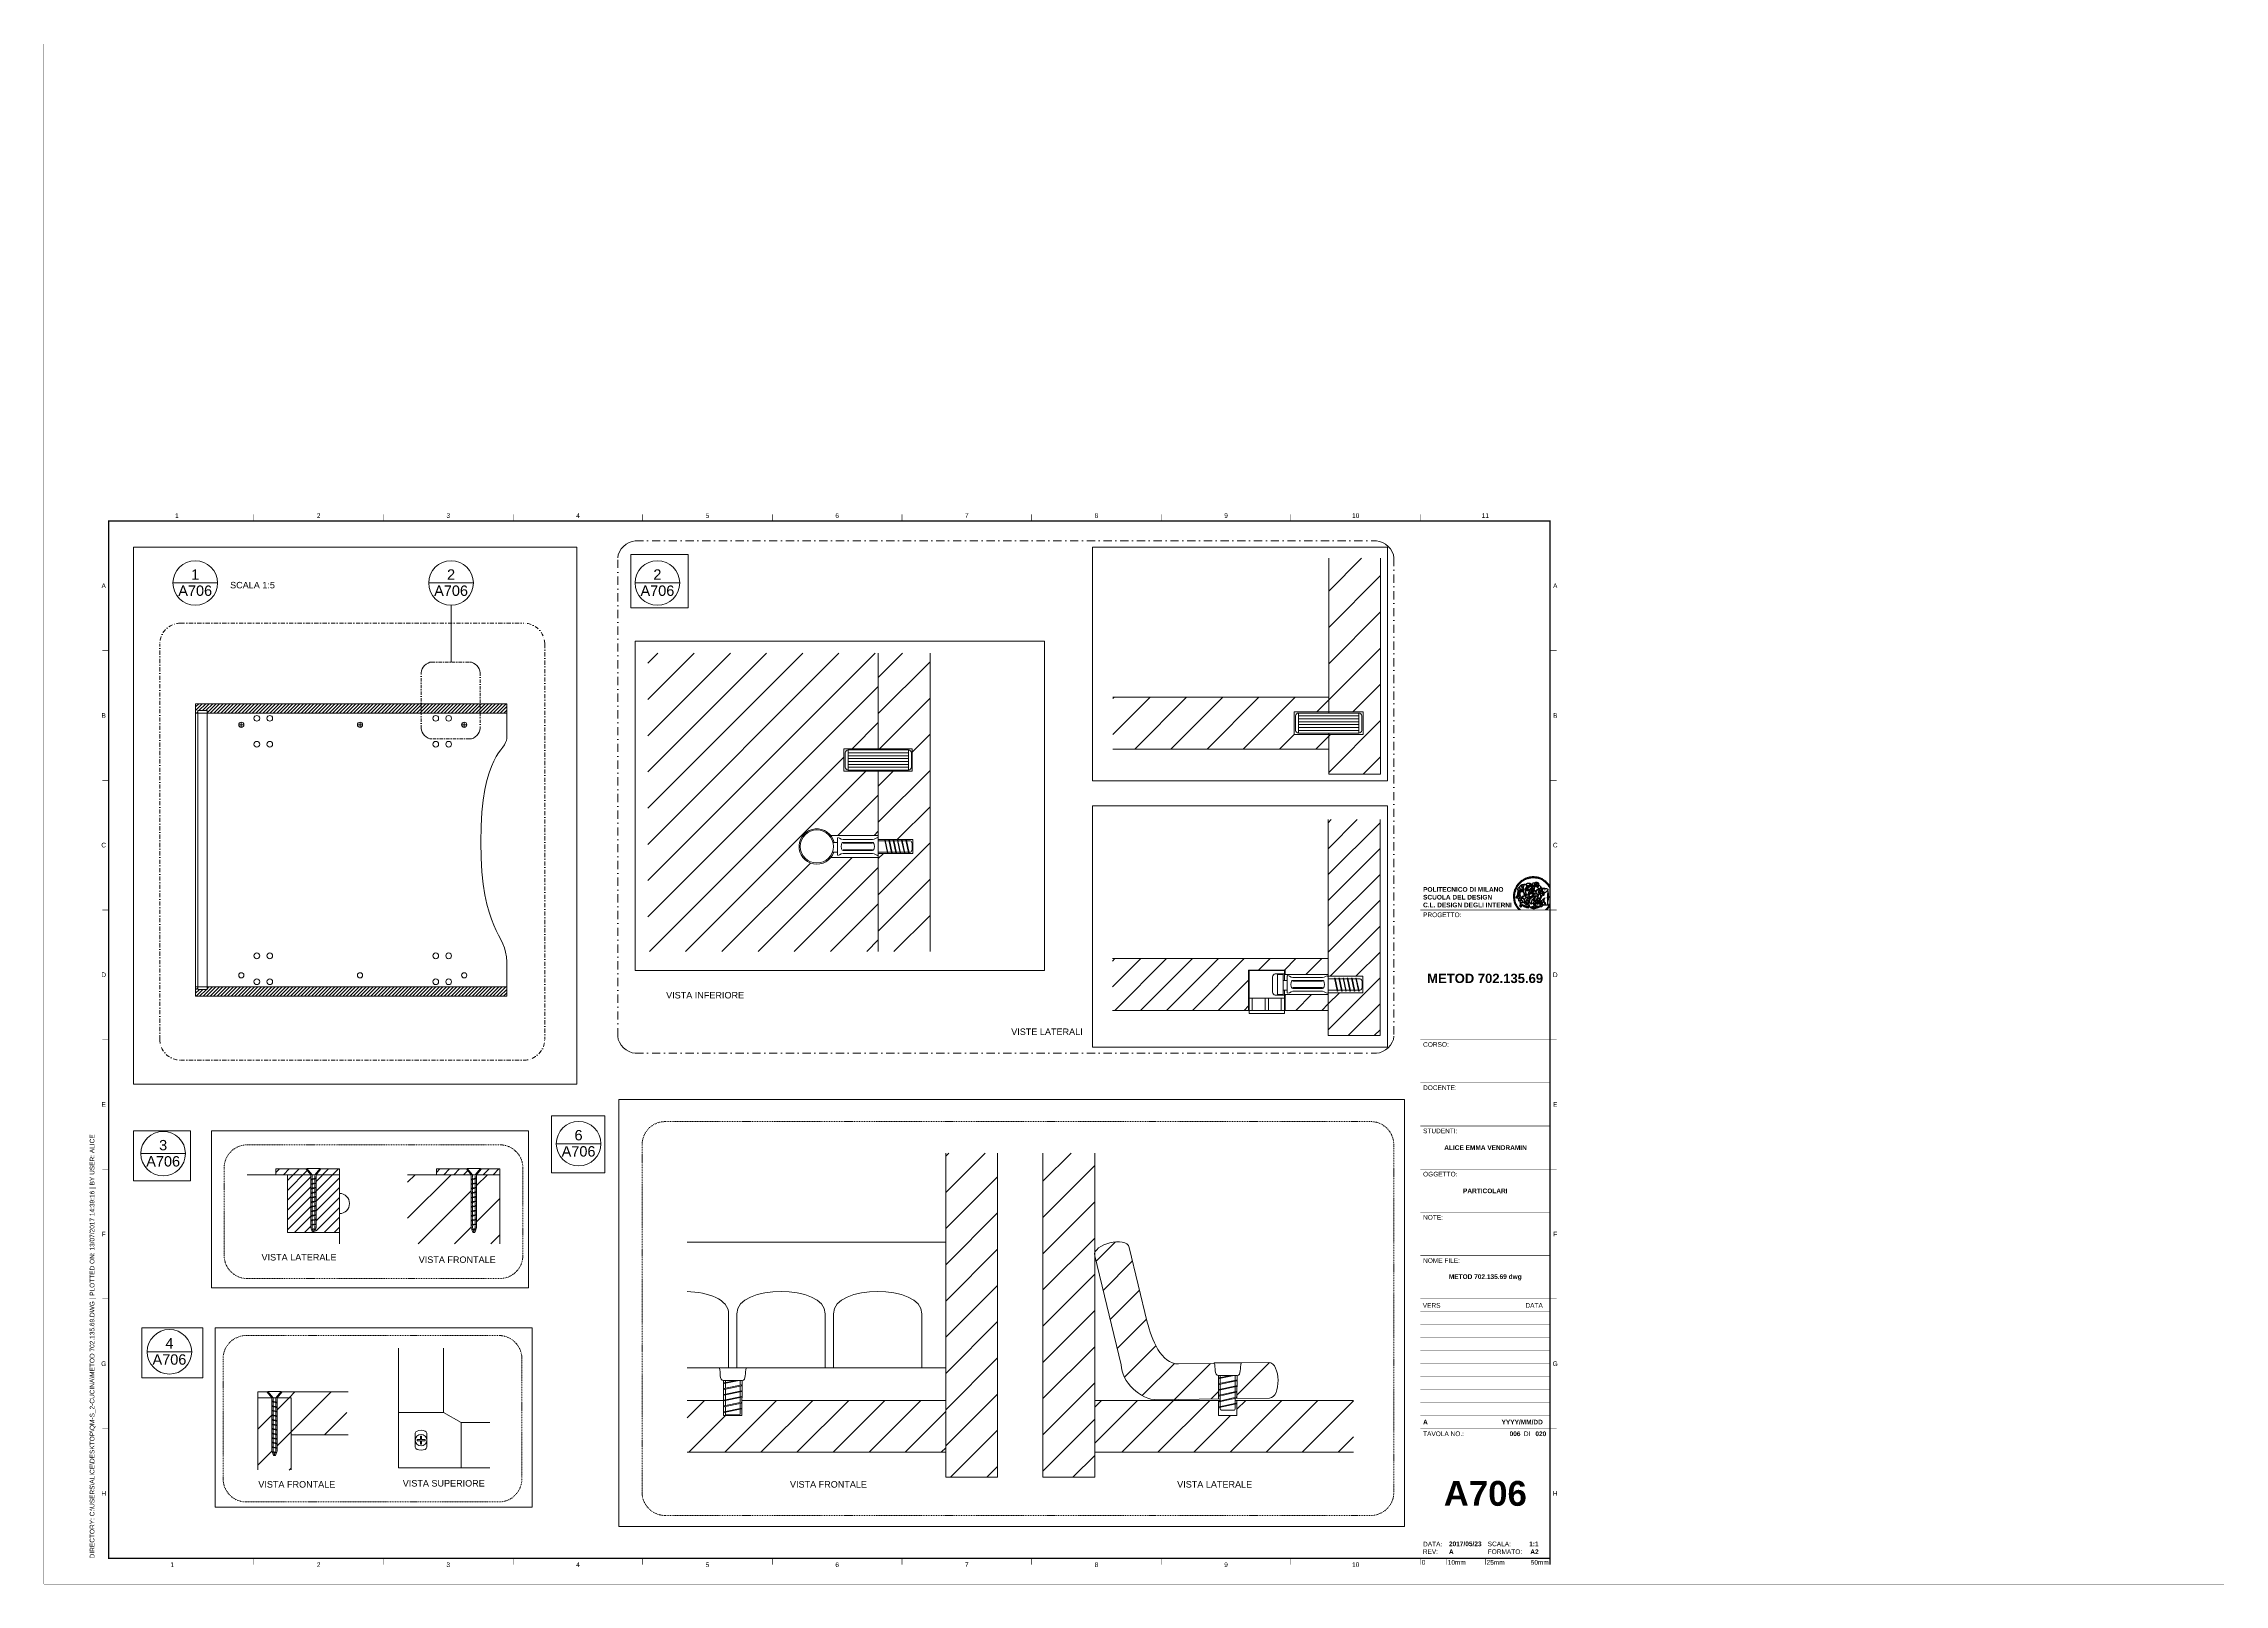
# Paper-space layout 'A706' of a CAD drawing. Header units: millimetres. Extents: x -1 to 840, y -1 to 593.
# The model-space entities are those that its viewports show. They can reach past a viewport. Long polylines and large blocks are cut down to what shows.
import ezdxf
from ezdxf.enums import TextEntityAlignment as Align

# ---------------------------------------------------------------- set-up
doc = ezdxf.new("R2010")
doc.units = ezdxf.units.MM
doc.set_wipeout_variables(frame=1)
doc.linetypes.add('CENTERX2', pattern=[4, 2.5, -0.5, 0.5, -0.5])
doc.linetypes.add('TRATTOPUNTO2', pattern=[12.7, 6.35, -3.175, 0, -3.175])
for name, color, linetype, lineweight in [('A-FURN', 8, 'Continuous', 18), ('G-ANNO-DIM', 3, 'Continuous', 18), ('meccanismi', 4, 'Continuous', 18), ('viti', 2, 'Continuous', 18)]:
    doc.layers.add(name, color=color, linetype=linetype, lineweight=lineweight)
doc.layers.add('finestre', color=1, linetype='Continuous', plot=False)
doc.layers.add('G-ANNO-NPLT', color=210, linetype='Continuous', plot=False)
for name, color, linetype in [('G-ANNO-LOGO', 3, 'Continuous'), ('G-ANNO-TEXT', 3, 'Continuous'), ('G-ANNO-TTLB', 3, 'Continuous')]:
    doc.layers.add(name, color=color, linetype=linetype)
doc.styles.add('ARIAL', font='arial.ttf')
doc.styles.add('ARIAL-BOLD', font='')
doc.styles.add('E-ARIAL', font='arial.ttf')
doc.styles.get("Standard").update_dxf_attribs({"font": 'arial.ttf'})
doc.styles.get('ARIAL-BOLD').set_extended_font_data('Arial', bold=True)

# ---------------------------------------------------------------- blocks, each defined once
blk = doc.blocks.new('logoPolimi')
for p, q in [((-2.37, 0.12), (-2.16, 0.11)), ((-2.37, 0.01), (-2.16, 0.01)), ((-2.36, 0.23), (-2.15, 0.21)), ((-2.35, 0.34), (-2.14, 0.31)), ((-2.33, 0.45), (-2.12, 0.41)), ((-2.3, 0.55), (-2.1, 0.51)), ((-2.28, 0.66), (-2.07, 0.6)), ((-2.24, 0.77), (-2.04, 0.7)), ((-2.2, 0.87), (-2.01, 0.79)), ((-2.16, 0.97), (-1.97, 0.89)), ((-2.11, 1.07), (-1.93, 0.98)), ((-2.06, 1.17), (-1.88, 1.07)), ((-2.01, 1.26), (-1.83, 1.15)), ((-1.94, 1.36), (-1.77, 1.24)), ((-1.88, 1.45), (-1.71, 1.32)), ((-1.84, 0.03), (-1.82, 0.35)), ((-1.81, 1.53), (-1.65, 1.4)), ((-1.74, 1.61), (-1.58, 1.47)), ((-1.73, 0.59), (-1.73, 0.59)), ((-1.73, 0.59), (-1.73, 0.59)), ((-1.66, 1.69), (-1.51, 1.54)), ((-1.65, 0.57), (-1.65, 0.57)), ((-1.59, 1.12), (-1.59, 1.12)), ((-1.58, 1.77), (-1.44, 1.61)), ((-1.51, 0.55), (-1.51, 0.55)), ((-1.51, 0.55), (-1.51, 0.55)), ((-1.49, 1.84), (-1.36, 1.68)), ((-1.41, 1.91), (-1.28, 1.74)), ((-1.32, 1.97), (-1.2, 1.8)), ((-1.31, 0.79), (-1.21, 0.75)), ((-1.21, 0.75), (-1.31, 0.79)), ((-1.21, 0.75), (-1.31, 0.79)), ((-1.22, 2.03), (-1.11, 1.85)), ((-1.21, 0.75), (-1.21, 0.75)), ((-1.21, 0.75), (-1.21, 0.75)), ((-1.19, 0.76), (-1.19, 0.76)), ((-1.19, 0.76), (-1.19, 0.76)), ((-1.17, 0.99), (-1.18, 0.99)), ((-1.18, 0.99), (-1.17, 0.99)), ((-1.16, 0.57), (-1.16, 0.57)), ((-1.16, 0.57), (-1.16, 0.57)), ((-1.13, 2.09), (-1.03, 1.9)), ((-1.1, 0.01), (-0.99, 0.06)), ((-0.99, 0.06), (-1.1, 0.01)), ((-0.99, 0.06), (-1.1, 0.01)), ((-1.03, 2.14), (-0.94, 1.95)), ((-0.99, 0.06), (-0.99, 0.06)), ((-0.99, 0.06), (-0.99, 0.06)), ((-0.97, 0.79), (-0.98, 0.79)), ((-0.89, 0.84), (-0.97, 0.79)), ((-0.97, 0.79), (-0.89, 0.84)), ((-0.96, 1.41), (-0.96, 1.41)), ((-0.96, 1.41), (-0.96, 1.41)), ((-0.93, 2.18), (-0.84, 1.99)), ((-0.89, 0.84), (-0.82, 0.87)), ((-0.82, 0.87), (-0.89, 0.84)), ((-0.89, 0.84), (-0.82, 0.87)), ((-0.88, 0.83), (-0.89, 0.84)), ((-0.85, 1.39), (-0.85, 1.39)), ((-0.85, 1.39), (-0.85, 1.39)), ((-0.84, 0.14), (-0.84, 0.14)), ((-0.83, 2.22), (-0.75, 2.03)), ((-0.77, 1.08), (-0.78, 1.08)), ((-0.78, 1.08), (-0.77, 1.08)), ((-0.61, 1.12), (-0.77, 1.08)), ((-0.77, 1.08), (-0.61, 1.12)), ((-0.77, 1.08), (-0.61, 1.12)), ((-0.75, 1.3), (-0.76, 1.29)), ((-0.76, 1.29), (-0.75, 1.3)), ((-0.72, 2.26), (-0.66, 2.06)), ((-0.65, 0.99), (-0.7, 0.96)), ((-0.69, 0.18), (-0.68, 0.18)), ((-0.66, 0.93), (-0.66, 0.93)), ((-0.66, 0.93), (-0.64, 0.93)), ((-0.66, 0.93), (-0.66, 0.93)), ((-0.66, 0.93), (-0.66, 0.93)), ((-0.63, 1.01), (-0.63, 1.01)), ((-0.63, 1.01), (-0.62, 1.01)), ((-0.63, 0.66), (-0.63, 0.66)), ((-0.61, 2.29), (-0.56, 2.09)), ((-0.6, 1.12), (-0.61, 1.12)), ((-0.61, 1.12), (-0.6, 1.12)), ((-0.61, 1.12), (-0.6, 1.12)), ((-0.61, 0.86), (-0.57, 0.85)), ((-0.57, 0.85), (-0.61, 0.86)), ((-0.61, 0.86), (-0.57, 0.85)), ((-0.53, 1.08), (-0.6, 1.12)), ((-0.6, 1.12), (-0.6, 1.11)), ((-0.6, 1.12), (-0.53, 1.08)), ((-0.57, 0.8), (-0.59, 0.8)), ((-0.57, 0.85), (-0.53, 0.84)), ((-0.57, 0.85), (-0.57, 0.85)), ((-0.57, 0.85), (-0.57, 0.85)), ((-0.57, 0.85), (-0.53, 0.84)), ((-0.56, 0.29), (-0.49, 0.48)), ((-0.56, 0.14), (-0.56, 0.29)), ((-0.5, 0.11), (-0.56, 0.14)), ((-0.53, 0.84), (-0.51, 0.84)), ((-0.53, 0.84), (-0.51, 0.84)), ((-0.53, 0.84), (-0.53, 0.84)), ((-0.51, 2.32), (-0.46, 2.11)), ((-0.51, 0.11), (-0.51, 0.11)), ((-0.51, 0.11), (-0.51, 0.11)), ((-0.34, 0.33), (-0.5, 0.11)), ((-0.49, 0.48), (-0.41, 0.55)), ((-0.42, 0.8), (-0.47, 0.79)), ((-0.42, 0.8), (-0.47, 0.79)), ((-0.47, 0.79), (-0.45, 0.76)), ((-0.47, 0.79), (-0.45, 0.76)), ((-0.45, 1.14), (-0.42, 1.11)), ((-0.42, 1.26), (-0.36, 1.22)), ((-0.41, 0.55), (-0.34, 0.49)), ((-0.4, 2.34), (-0.36, 2.13)), ((-0.4, 1.37), (-0.38, 1.38)), ((-0.39, 1.37), (-0.4, 1.37)), ((-0.35, 1.33), (-0.4, 1.37)), ((-0.39, 1.24), (-0.4, 1.23)), ((-0.38, 1.14), (-0.38, 1.14)), ((-0.34, 0.49), (-0.09, 0.48)), ((-0.16, 0.32), (-0.34, 0.33)), ((-0.14, 0.32), (-0.31, 0.34)), ((-0.29, 2.35), (-0.26, 2.14)), ((-0.28, 1.3), (-0.29, 1.3)), ((-0.28, 1.3), (-0.28, 1.3)), ((-0.18, 2.36), (-0.16, 2.15)), ((-0.16, 1.24), (-0.16, 1.25)), ((-0.16, 1.25), (-0.16, 1.25)), ((-0.16, 0.49), (-0.14, 0.64)), ((-0.06, 0.27), (-0.16, 0.32)), ((-0.1, 0.88), (-0.09, 0.87)), ((-0.08, 1.37), (-0.08, 1.38)), ((-0.08, 1.23), (-0.05, 1.21)), ((-0.05, 1.21), (-0.08, 1.23)), ((-0.08, 1.23), (-0.05, 1.21)), ((-0.07, 2.37), (-0.06, 2.16)), ((-0.03, 0.26), (-0.06, 0.27)), ((-0.05, 1.21), (-0.04, 1.21)), ((-0.04, 1.21), (-0.05, 1.21)), ((-0.04, 1.21), (-0.04, 1.21)), ((-0.04, 1.21), (-0.04, 1.21)), ((-0.04, 0.48), (-0.03, 0.26)), ((0.03, 1.15), (0.03, 1.15)), ((0.03, 0.66), (0.03, 0.67)), ((0.04, 2.37), (0.04, 2.16)), ((0.07, 0.58), (0.07, 0.57)), ((0.1, 1.18), (0.1, 1.18)), ((0.1, 0.84), (0.1, 0.84)), ((0.13, 1.32), (0.17, 1.19)), ((0.15, 2.36), (0.14, 2.16)), ((0.14, 0.71), (0.34, 0.65)), ((0.31, 0.56), (0.17, 0.63)), ((0.26, 2.36), (0.24, 2.15)), ((0.27, 1.61), (0.27, 1.61)), ((0.27, 1.61), (0.27, 1.61)), ((0.27, 1.61), (0.27, 1.61)), ((0.29, 1.29), (0.29, 1.29)), ((0.29, 1.29), (0.29, 1.29)), ((0.29, 1.29), (0.29, 1.29)), ((0.29, 1.29), (0.29, 1.29)), ((0.33, 0.49), (0.34, 0.49)), ((0.33, 0.03), (0.35, 0.03)), ((0.33, 0.03), (0.35, 0.03)), ((0.37, 2.34), (0.34, 2.13)), ((0.34, 0.65), (0.34, 0.64)), ((0.35, 0.03), (0.57, 0.06)), ((0.35, 0.03), (0.57, 0.06)), ((0.35, 0.03), (0.35, 0.03)), ((0.35, 0.03), (0.35, 0.03)), ((0.38, 1.36), (0.37, 1.35)), ((0.38, 0.34), (0.37, 0.34)), ((0.38, 0.34), (0.38, 0.34)), ((0.43, 0.67), (0.39, 0.64)), ((0.48, 2.32), (0.44, 2.12)), ((0.49, 1.05), (0.51, 1.13)), ((0.51, 1.13), (0.49, 1.05)), ((0.49, 1.05), (0.51, 1.13)), ((0.51, 1.31), (0.5, 1.29)), ((0.51, 1.13), (0.52, 1.23)), ((0.52, 1.23), (0.51, 1.23)), ((0.51, 1.23), (0.52, 1.23)), ((0.52, 1.23), (0.51, 1.13)), ((0.51, 1.13), (0.52, 1.23)), ((0.52, 1.24), (0.6, 1.37)), ((0.52, 1.23), (0.6, 1.36)), ((0.6, 1.36), (0.52, 1.23)), ((0.52, 1.23), (0.52, 1.23)), ((0.52, 1.23), (0.52, 1.24)), ((0.52, 1.23), (0.52, 1.23)), ((0.55, 1.07), (0.53, 1.06)), ((0.53, 1.04), (0.53, 1.06)), ((0.53, 1.05), (0.53, 1.04)), ((0.59, 2.3), (0.54, 2.09)), ((0.54, 0.3), (0.63, 0.32)), ((0.54, -0.08), (0.61, 0.06)), ((0.61, 0.06), (0.54, -0.08)), ((0.54, -0.08), (0.61, 0.06)), ((0.56, 0.19), (0.59, 0.21)), ((0.57, 1.07), (0.57, 1.07)), ((0.57, 1.07), (0.57, 1.07)), ((0.57, 1.07), (0.57, 1.07)), ((0.57, 1.07), (0.57, 1.07)), ((0.57, 1.07), (0.57, 1.07)), ((0.57, 1.07), (0.57, 1.07)), ((0.57, 1.07), (0.57, 1.07)), ((0.58, 0.3), (0.59, 0.29)), ((0.59, 0.78), (0.59, 0.79)), ((0.59, 0.79), (0.59, 0.79)), ((0.59, 0.79), (0.59, 0.79)), ((0.59, 0.79), (0.59, 0.78)), ((0.61, 0.06), (0.6, 0.07)), ((0.6, 0.07), (0.61, 0.06)), ((0.61, 0.06), (0.61, 0.07)), ((0.62, 0.21), (0.65, 0.22)), ((0.69, 2.27), (0.63, 2.07)), ((0.64, 1.37), (0.65, 1.37)), ((0.69, 0.86), (0.68, 0.86)), ((0.68, 0.86), (0.69, 0.86)), ((0.68, 0.76), (0.68, 0.76)), ((0.8, 2.23), (0.73, 2.03)), ((0.76, 0.26), (0.76, 0.26)), ((0.9, 2.19), (0.82, 2)), ((0.82, 0.35), (0.84, 0.36)), ((0.82, 0.35), (0.82, 0.35)), ((0.84, 0.36), (0.84, 0.37)), ((0.85, 0.34), (1.05, 0.35)), ((1, 2.15), (0.91, 1.96)), ((0.93, 1.05), (0.93, 1.05)), ((0.93, 1.05), (0.93, 1.05)), ((0.93, 1.05), (0.93, 1.04)), ((0.93, 1.05), (0.93, 1.05)), ((0.97, 0.66), (0.96, 0.66)), ((1.01, 0.97), (0.98, 0.96)), ((1.1, 2.1), (1, 1.91)), ((1.2, 2.04), (1.09, 1.86)), ((1.17, 0.96), (1.17, 0.95)), ((1.17, 0.95), (1.17, 0.95)), ((1.29, 1.99), (1.18, 1.81)), ((1.38, 1.92), (1.26, 1.75)), ((1.34, 0.37), (1.26, 0.04)), ((1.27, 0.37), (1.27, 0.38)), ((1.28, 0.95), (1.28, 0.95)), ((1.47, 1.86), (1.34, 1.69)), ((1.37, 0.73), (1.46, 0.81)), ((1.41, 0.4), (1.41, 0.41)), ((1.56, 1.79), (1.42, 1.63)), ((1.64, 1.71), (1.49, 1.56)), ((1.49, 0.9), (1.57, 0.92)), ((1.72, 1.63), (1.56, 1.49)), ((1.67, 0.6), (1.57, 0.53)), ((1.79, 1.55), (1.63, 1.41)), ((1.86, 1.47), (1.7, 1.34)), ((1.93, 1.38), (1.76, 1.26)), ((1.99, 1.29), (1.81, 1.17)), ((2.05, 1.19), (1.87, 1.09)), ((2.1, 1.1), (1.92, 1)), ((2.15, 1), (1.96, 0.91)), ((2.19, 0.9), (2, 0.82)), ((2.23, 0.79), (2.04, 0.72)), ((2.27, 0.69), (2.07, 0.63)), ((2.3, 0.58), (2.09, 0.53)), ((2.32, 0.47), (2.12, 0.43)), ((2.34, 0.37), (2.13, 0.33)), ((2.36, 0.26), (2.15, 0.23)), ((2.37, 0.15), (2.16, 0.13)), ((2.37, 0.04), (2.16, 0.03)), ((-2.37, -0.1), (-2.16, -0.09)), ((-2.36, -0.21), (-2.15, -0.19)), ((-2.35, -0.32), (-2.14, -0.29)), ((-2.33, -0.43), (-2.12, -0.39)), ((-2.31, -0.54), (-2.1, -0.49)), ((-2.28, -0.65), (-2.08, -0.59)), ((-2.25, -0.75), (-2.05, -0.69)), ((-2.21, -0.86), (-2.02, -0.78)), ((-2.17, -0.96), (-1.98, -0.87)), ((-2.12, -1.06), (-1.93, -0.96)), ((-2.07, -1.16), (-1.89, -1.05)), ((-2.04, -0.15), (-1.97, -0.2)), ((-2.01, -1.25), (-1.84, -1.14)), ((-1.95, -1.34), (-1.78, -1.22)), ((-1.89, -1.43), (-1.72, -1.31)), ((-1.82, -1.52), (-1.66, -1.38)), ((-1.75, -1.6), (-1.59, -1.46)), ((-1.67, -1.68), (-1.52, -1.53)), ((-1.58, -0.12), (-1.6, -0.18)), ((-1.6, -0.18), (-1.58, -0.28)), ((-1.57, -0.54), (-1.59, -0.54)), ((-1.59, -0.54), (-1.59, -0.54)), ((-1.59, -1.76), (-1.45, -1.6)), ((-1.56, -0.32), (-1.56, -0.31)), ((-1.56, -0.31), (-1.56, -0.31)), ((-1.53, -0.65), (-1.53, -0.65)), ((-1.53, -0.65), (-1.53, -0.65)), ((-1.51, -1.83), (-1.37, -1.67)), ((-1.48, -0.86), (-1.48, -0.85)), ((-1.42, -0.37), (-1.42, -0.37)), ((-1.42, -1.9), (-1.29, -1.73)), ((-1.38, -0.46), (-1.38, -0.46)), ((-1.33, -1.96), (-1.21, -1.79)), ((-1.31, -0.24), (-1.31, -0.23)), ((-1.31, -0.23), (-1.31, -0.24)), ((-1.24, -2.02), (-1.13, -1.84)), ((-1.23, -0.19), (-1.23, -0.19)), ((-1.23, -0.19), (-1.23, -0.19)), ((-1.23, -0.19), (-1.23, -0.19)), ((-1.23, -0.19), (-1.23, -0.19)), ((-1.14, -2.08), (-1.04, -1.89)), ((-1.04, -2.13), (-0.95, -1.94)), ((-1.01, -0.39), (-1.02, -0.39)), ((-1.02, -0.39), (-1.01, -0.39)), ((-1.02, -0.7), (-1.02, -0.7)), ((-1.02, -0.7), (-1.02, -0.7)), ((-1.02, -0.7), (-1.02, -0.7)), ((-0.94, -2.18), (-0.86, -1.98)), ((-0.84, -2.22), (-0.77, -2.02)), ((-0.79, -0.51), (-0.83, -0.58)), ((-0.83, -0.58), (-0.79, -0.51)), ((-0.83, -0.58), (-0.79, -0.51)), ((-0.78, -1.05), (-0.83, -0.94)), ((-0.83, -0.94), (-0.78, -1.05)), ((-0.83, -0.94), (-0.83, -0.94)), ((-0.83, -0.94), (-0.78, -1.05)), ((-0.82, -1.23), (-0.82, -1.23)), ((-0.82, -1.23), (-0.77, -1.23)), ((-0.77, -1.23), (-0.82, -1.23)), ((-0.82, -1.23), (-0.82, -1.23)), ((-0.77, -1.23), (-0.82, -1.23)), ((-0.75, -0.96), (-0.8, -0.89)), ((-0.8, -0.89), (-0.79, -0.92)), ((-0.79, -0.92), (-0.8, -0.89)), ((-0.8, -0.89), (-0.75, -0.96)), ((-0.79, -0.92), (-0.8, -0.89)), ((-0.8, -0.89), (-0.8, -0.89)), ((-0.8, -0.89), (-0.75, -0.96)), ((-0.79, -0.92), (-0.78, -0.95)), ((-0.78, -0.95), (-0.79, -0.92)), ((-0.78, -0.95), (-0.79, -0.92)), ((-0.77, -0.49), (-0.78, -0.48)), ((-0.78, -0.48), (-0.77, -0.49)), ((-0.78, -0.95), (-0.76, -1)), ((-0.76, -1), (-0.78, -0.95)), ((-0.76, -1), (-0.78, -0.95)), ((-0.71, -0.89), (-0.75, -0.87)), ((-0.75, -0.87), (-0.71, -0.89)), ((-0.75, -0.87), (-0.71, -0.89)), ((-0.72, -1.01), (-0.75, -0.96)), ((-0.75, -0.96), (-0.72, -1.01)), ((-0.75, -0.96), (-0.72, -1.01)), ((-0.74, -2.25), (-0.67, -2.05)), ((-0.64, -0.93), (-0.71, -0.89)), ((-0.71, -0.89), (-0.64, -0.93)), ((-0.71, -0.89), (-0.64, -0.93)), ((-0.66, -0.53), (-0.66, -0.53)), ((-0.66, -0.53), (-0.66, -0.53)), ((-0.66, -0.53), (-0.66, -0.53)), ((-0.63, -2.29), (-0.57, -2.08)), ((-0.52, -2.31), (-0.48, -2.11)), ((-0.39, -0.81), (-0.51, -0.69)), ((-0.51, -1.04), (-0.5, -1.04)), ((-0.48, -0.42), (-0.48, -0.42)), ((-0.48, -0.42), (-0.48, -0.42)), ((-0.48, -0.42), (-0.48, -0.42)), ((-0.42, -2.33), (-0.38, -2.13)), ((-0.41, -0.51), (-0.41, -0.51)), ((-0.38, -0.05), (-0.39, -0.12)), ((-0.39, -0.12), (-0.37, -0.1)), ((-0.35, -0.14), (-0.37, -0.08)), ((-0.37, -0.09), (-0.37, -0.09)), ((-0.33, -0.12), (-0.35, -0.14)), ((-0.32, -0.14), (-0.35, -0.14)), ((-0.35, -0.18), (-0.34, -0.22)), ((-0.34, -0.08), (-0.29, -0.16)), ((-0.34, -0.22), (-0.34, -0.22)), ((-0.27, -0.17), (-0.32, -0.14)), ((-0.31, -2.35), (-0.28, -2.14)), ((-0.25, -0.91), (-0.26, -0.9)), ((-0.26, -1.29), (0.1, -1.2)), ((0.1, -1.2), (-0.26, -1.29)), ((0.08, -1.4), (-0.26, -1.29)), ((-0.26, -1.29), (0.08, -1.4)), ((-0.26, -1.38), (-0.26, -1.29)), ((-0.26, -1.29), (-0.26, -1.29)), ((-0.26, -1.29), (-0.26, -1.38)), ((-0.26, -1.29), (0.08, -1.4)), ((-0.26, -1.29), (-0.26, -1.29)), ((0.08, -1.49), (-0.26, -1.38)), ((-0.26, -1.38), (0.09, -1.49)), ((-0.2, -2.36), (-0.18, -2.15)), ((-0.14, -0.15), (-0.16, -0.13)), ((-0.11, -0.04), (-0.12, -0.05)), ((-0.09, -2.37), (-0.08, -2.16)), ((-0.04, -0.41), (-0.01, -0.44)), ((-0.01, -0.44), (-0.04, -0.41)), ((-0.04, -0.41), (-0.01, -0.44)), ((0.03, -2.37), (0.02, -2.16)), ((0.07, -0.84), (0.07, -0.84)), ((0.07, -0.84), (0.07, -0.84)), ((0.1, -1.2), (0.08, -1.32)), ((0.08, -1.32), (0.13, -1.2)), ((0.08, -1.4), (0.72, -1.22)), ((0.72, -1.22), (0.08, -1.4)), ((0.08, -1.4), (0.72, -1.22)), ((0.72, -1.31), (0.08, -1.49)), ((0.08, -1.44), (0.08, -1.4)), ((0.08, -1.4), (0.08, -1.44)), ((0.08, -1.4), (0.08, -1.49)), ((0.08, -1.49), (0.08, -1.44)), ((0.08, -1.44), (0.08, -1.44)), ((0.08, -1.44), (0.08, -1.45)), ((0.08, -1.45), (0.08, -1.46)), ((0.08, -1.46), (0.08, -1.49)), ((0.1, -1.01), (0.09, -0.86)), ((0.1, -1.01), (0.09, -0.86)), ((0.09, -1.49), (0.72, -1.31)), ((0.1, -1.2), (0.12, -1.04)), ((0.12, -1.04), (0.1, -1.2)), ((0.13, -1.2), (0.1, -1.2)), ((0.1, -1.2), (0.13, -1.2)), ((0.13, -1.2), (0.1, -1.2)), ((0.1, -1.2), (0.1, -1.2)), ((0.11, -0.44), (0.11, -0.44)), ((0.11, -0.44), (0.11, -0.44)), ((0.12, -0.21), (0.12, -0.21)), ((0.12, -0.21), (0.12, -0.21)), ((0.12, -0.21), (0.12, -0.21)), ((0.12, -0.21), (0.12, -0.21)), ((0.12, -0.21), (0.12, -0.21)), ((0.12, -0.21), (0.12, -0.21)), ((0.12, -0.21), (0.12, -0.21)), ((0.12, -0.21), (0.12, -0.21)), ((0.12, -0.21), (0.12, -0.21)), ((0.12, -0.21), (0.12, -0.21)), ((0.12, -0.21), (0.12, -0.21)), ((0.12, -0.21), (0.12, -0.21)), ((0.12, -0.21), (0.12, -0.21)), ((0.12, -0.56), (0.14, -0.53)), ((0.14, -0.53), (0.12, -0.56)), ((0.12, -0.56), (0.14, -0.53)), ((0.12, -1.04), (0.12, -1.04)), ((0.12, -1.04), (0.12, -1.04)), ((0.12, -1.04), (0.12, -1.04)), ((0.14, -2.37), (0.12, -2.16)), ((0.21, -0.99), (0.13, -1.2)), ((0.13, -1.2), (0.21, -0.99)), ((0.36, -1.14), (0.13, -1.2)), ((0.13, -1.2), (0.26, -1.17)), ((0.14, -0.53), (0.16, -0.49)), ((0.16, -0.49), (0.14, -0.53)), ((0.14, -0.53), (0.16, -0.49)), ((0.16, -0.49), (0.16, -0.49)), ((0.16, -0.49), (0.16, -0.49)), ((0.28, -1.19), (0.21, -0.99)), ((0.21, -0.99), (0.31, -1.27)), ((0.25, -2.36), (0.22, -2.15)), ((0.24, -0.17), (0.24, -0.16)), ((0.24, -0.16), (0.24, -0.17)), ((0.25, -0.84), (0.25, -0.88)), ((0.25, -0.88), (0.25, -0.84)), ((0.25, -0.88), (0.25, -0.84)), ((0.25, -0.88), (0.29, -1.17)), ((0.26, -0.88), (0.25, -0.88)), ((0.31, -1.27), (0.25, -0.88)), ((0.26, -1.17), (0.28, -1.16)), ((0.28, -1.16), (0.36, -1.14)), ((0.29, -1.17), (0.28, -1.19)), ((0.35, -2.34), (0.32, -2.14)), ((0.36, -1.14), (0.72, -1.22)), ((0.72, -1.22), (0.36, -1.14)), ((0.46, -2.32), (0.42, -2.12)), ((0.49, -0.31), (0.49, -0.31)), ((0.49, -0.31), (0.49, -0.31)), ((0.5, -0.27), (0.5, -0.27)), ((0.51, -0.27), (0.51, -0.27)), ((0.57, -2.3), (0.52, -2.1)), ((0.68, -2.27), (0.62, -2.07)), ((0.78, -2.24), (0.71, -2.04)), ((0.72, -0.81), (0.75, -0.89)), ((0.72, -1.22), (0.72, -1.31)), ((0.72, -1.31), (0.72, -1.22)), ((0.74, -0.23), (0.74, -0.23)), ((0.74, -0.23), (0.75, -0.24)), ((0.75, -0.23), (0.75, -0.23)), ((0.89, -2.2), (0.81, -2)), ((0.86, -0.25), (0.82, -0.34)), ((0.87, -0.22), (0.86, -0.23)), ((0.87, -0.22), (0.86, -0.25)), ((0.99, -2.15), (0.9, -1.96)), ((0.96, -0.58), (0.96, -0.57)), ((1.09, -2.11), (0.99, -1.92)), ((1.05, -1.05), (1.04, -1.05)), ((1.19, -2.05), (1.08, -1.87)), ((1.28, -2), (1.17, -1.82)), ((1.37, -1.93), (1.25, -1.76)), ((1.31, -0.27), (1.3, -0.26)), ((1.3, -0.26), (1.3, -0.26)), ((1.3, -0.26), (1.3, -0.26)), ((1.3, -0.26), (1.31, -0.27)), ((1.3, -0.26), (1.3, -0.26)), ((1.46, -1.87), (1.33, -1.7)), ((1.54, -1.8), (1.41, -1.64)), ((1.63, -1.72), (1.48, -1.57)), ((1.71, -1.65), (1.55, -1.5)), ((1.78, -1.57), (1.62, -1.43)), ((1.85, -1.48), (1.69, -1.35)), ((1.92, -1.39), (1.75, -1.27)), ((1.98, -1.3), (1.81, -1.19)), ((2.04, -1.21), (1.86, -1.1)), ((2.09, -1.11), (1.91, -1.01)), ((2.14, -1.01), (1.95, -0.92)), ((2.19, -0.91), (1.99, -0.83)), ((2.23, -0.81), (2.03, -0.74)), ((2.26, -0.7), (2.06, -0.64)), ((2.29, -0.6), (2.09, -0.55)), ((2.32, -0.49), (2.11, -0.45)), ((2.34, -0.38), (2.13, -0.35)), ((2.35, -0.27), (2.15, -0.25)), ((2.37, -0.08), (2.16, -0.07)), ((2.36, -0.16), (2.16, -0.15))]:
    blk.add_line(p, q)
for points in [[(-1.9, 0.12), (-1.94, 0.02), (-2.05, -0.09), (-2.05, -0.09)], [(-1.86, 0.38), (-1.86, 0.38), (-1.87, 0.19), (-1.9, 0.12)], [(-1.76, 0.6), (-1.76, 0.6), (-1.84, 0.57), (-1.86, 0.38)], [(-1.86, -0.04), (-1.84, 0.02), (-1.84, 0.03), (-1.84, 0.03)], [(-1.82, 0.78), (-1.83, 0.8), (-1.85, 0.86), (-1.83, 0.88)], [(-1.82, 0.78), (-1.83, 0.8), (-1.85, 0.86), (-1.83, 0.88)], [(-1.83, 0.88), (-1.81, 0.9), (-1.76, 0.96), (-1.76, 0.96)], [(-1.83, 0.88), (-1.81, 0.9), (-1.76, 0.96), (-1.76, 0.96)], [(-1.76, 0.6), (-1.83, 0.7), (-1.78, 0.74), (-1.78, 0.74)], [(-1.78, 0.74), (-1.79, 0.74), (-1.83, 0.7), (-1.76, 0.6)], [(-1.78, 0.74), (-1.8, 0.76), (-1.81, 0.78), (-1.82, 0.78)], [(-1.78, 0.74), (-1.8, 0.76), (-1.81, 0.78), (-1.82, 0.78)], [(-1.82, 0.35), (-1.81, 0.5), (-1.73, 0.59), (-1.73, 0.59)], [(-1.82, -0.19), (-1.73, -0.07), (-1.75, 0.14), (-1.75, 0.3)], [(-1.75, 0.33), (-1.75, 0.17), (-1.73, -0.05), (-1.8, -0.17)], [(-1.78, 0.74), (-1.75, 0.72), (-1.72, 0.69), (-1.68, 0.7)], [(-1.68, 0.7), (-1.72, 0.69), (-1.75, 0.72), (-1.78, 0.74)], [(-1.68, 0.7), (-1.72, 0.69), (-1.75, 0.72), (-1.78, 0.74)], [(-1.78, 0.74), (-1.78, 0.74), (-1.78, 0.74), (-1.78, 0.74)], [(-1.76, 0.96), (-1.68, 1.1), (-1.59, 1.12), (-1.59, 1.12)], [(-1.76, 0.96), (-1.68, 1.1), (-1.6, 1.12), (-1.6, 1.12)], [(-1.73, 0.59), (-1.74, 0.59), (-1.75, 0.6), (-1.76, 0.6)], [(-1.73, 0.59), (-1.74, 0.59), (-1.75, 0.6), (-1.76, 0.6)], [(-1.75, 0.3), (-1.76, 0.47), (-1.65, 0.57), (-1.65, 0.57)], [(-1.65, 0.57), (-1.65, 0.57), (-1.76, 0.5), (-1.75, 0.33)], [(-1.65, 0.57), (-1.68, 0.58), (-1.7, 0.58), (-1.73, 0.59)], [(-1.65, 0.57), (-1.68, 0.58), (-1.7, 0.58), (-1.73, 0.59)], [(-1.5, 0.71), (-1.53, 0.74), (-1.61, 0.71), (-1.68, 0.7)], [(-1.68, 0.7), (-1.61, 0.71), (-1.53, 0.73), (-1.5, 0.71)], [(-1.5, 0.71), (-1.53, 0.73), (-1.61, 0.71), (-1.68, 0.7)], [(-1.51, 0.55), (-1.56, 0.56), (-1.61, 0.56), (-1.65, 0.57)], [(-1.65, 0.57), (-1.61, 0.56), (-1.56, 0.56), (-1.51, 0.55)], [(-1.51, 0.55), (-1.56, 0.56), (-1.61, 0.56), (-1.65, 0.57)], [(-1.59, 1.12), (-1.6, 1.06), (-1.61, 0.99), (-1.61, 0.97)], [(-1.61, 0.97), (-1.61, 0.99), (-1.6, 1.06), (-1.59, 1.12)], [(-1.61, 0.97), (-1.61, 0.99), (-1.6, 1.06), (-1.59, 1.12)], [(-1.61, 0.97), (-1.61, 0.95), (-1.56, 0.88), (-1.54, 0.87)], [(-1.54, 0.87), (-1.56, 0.88), (-1.61, 0.95), (-1.61, 0.97)], [(-1.54, 0.87), (-1.56, 0.88), (-1.61, 0.96), (-1.61, 0.97)], [(-1.59, 1.12), (-1.59, 1.13), (-1.59, 1.15), (-1.58, 1.16)], [(-1.59, 1.12), (-1.59, 1.13), (-1.59, 1.15), (-1.58, 1.16)], [(-1.58, 1.16), (-1.57, 1.21), (-1.52, 1.23), (-1.49, 1.25)], [(-1.58, 1.16), (-1.57, 1.21), (-1.52, 1.23), (-1.49, 1.25)], [(-1.58, 0.36), (-1.58, 0.48), (-1.51, 0.55), (-1.51, 0.55)], [(-1.51, 0.55), (-1.51, 0.55), (-1.58, 0.48), (-1.58, 0.36)], [(-1.51, 0.55), (-1.51, 0.55), (-1.58, 0.48), (-1.58, 0.36)], [(-1.55, 0.04), (-1.55, 0.08), (-1.58, 0.25), (-1.58, 0.36)], [(-1.58, 0.36), (-1.58, 0.25), (-1.55, 0.08), (-1.55, 0.04)], [(-1.58, 0.36), (-1.58, 0.25), (-1.55, 0.08), (-1.55, 0.04)], [(-1.58, -0.12), (-1.57, -0.06), (-1.55, 0.02), (-1.55, 0.04)], [(-1.55, 0.04), (-1.55, 0.02), (-1.57, -0.06), (-1.58, -0.12)], [(-1.55, 0.04), (-1.55, 0.02), (-1.56, -0.04), (-1.57, -0.1)], [(-1.54, 0.87), (-1.52, 0.85), (-1.47, 0.83), (-1.44, 0.83)], [(-1.44, 0.83), (-1.47, 0.83), (-1.52, 0.85), (-1.54, 0.87)], [(-1.45, 0.83), (-1.47, 0.83), (-1.52, 0.85), (-1.54, 0.87)], [(-1.51, 0.55), (-1.33, 0.54), (-1.16, 0.57), (-1.16, 0.57)], [(-1.16, 0.57), (-1.16, 0.57), (-1.33, 0.54), (-1.51, 0.55)], [(-1.16, 0.57), (-1.16, 0.57), (-1.33, 0.54), (-1.51, 0.55)], [(-1.5, 0.71), (-1.46, 0.68), (-1.4, 0.62), (-1.33, 0.66)], [(-1.33, 0.66), (-1.4, 0.62), (-1.46, 0.68), (-1.5, 0.71)], [(-1.33, 0.66), (-1.4, 0.62), (-1.46, 0.68), (-1.5, 0.71)], [(-1.49, 1.25), (-1.46, 1.26), (-1.42, 1.33), (-1.39, 1.36)], [(-1.49, 1.25), (-1.46, 1.27), (-1.43, 1.34), (-1.39, 1.36)], [(-1.31, 0.79), (-1.33, 0.79), (-1.42, 0.83), (-1.45, 0.83)], [(-1.44, 0.83), (-1.42, 0.83), (-1.33, 0.79), (-1.31, 0.79)], [(-1.31, 0.79), (-1.33, 0.79), (-1.42, 0.83), (-1.44, 0.83)], [(-1.35, 1.1), (-1.4, 1.17), (-1.36, 1.23), (-1.29, 1.31)], [(-1.29, 1.31), (-1.36, 1.23), (-1.4, 1.17), (-1.35, 1.1)], [(-1.35, 1.1), (-1.4, 1.17), (-1.36, 1.23), (-1.29, 1.31)], [(-1.39, 1.36), (-1.35, 1.38), (-1.26, 1.4), (-1.19, 1.41)], [(-1.39, 1.36), (-1.35, 1.38), (-1.26, 1.4), (-1.19, 1.41)], [(-1.18, 0.99), (-1.24, 0.97), (-1.3, 1.03), (-1.35, 1.1)], [(-1.35, 1.1), (-1.3, 1.03), (-1.24, 0.97), (-1.18, 0.99)], [(-1.18, 1), (-1.24, 0.97), (-1.3, 1.03), (-1.35, 1.1)], [(-1.33, 0.66), (-1.28, 0.7), (-1.23, 0.73), (-1.21, 0.75)], [(-1.21, 0.75), (-1.23, 0.73), (-1.28, 0.7), (-1.33, 0.66)], [(-1.21, 0.75), (-1.23, 0.73), (-1.28, 0.7), (-1.33, 0.66)], [(-1.29, 1.31), (-1.22, 1.39), (-1.01, 1.41), (-0.96, 1.41)], [(-0.96, 1.41), (-1.01, 1.41), (-1.22, 1.39), (-1.29, 1.31)], [(-1.29, 1.31), (-1.22, 1.39), (-1.01, 1.41), (-0.96, 1.41)], [(-1.24, -0.02), (-1.21, -0.01), (-1.1, 0.01), (-1.1, 0.01)], [(-1.1, 0.01), (-1.1, 0.01), (-1.21, -0.01), (-1.24, -0.02)], [(-1.1, 0.01), (-1.1, 0.01), (-1.21, -0.01), (-1.24, -0.02)], [(-1.21, 0.75), (-1.2, 0.75), (-1.19, 0.76), (-1.19, 0.76)], [(-1.19, 0.76), (-1.19, 0.76), (-1.2, 0.75), (-1.21, 0.75)], [(-1.19, 0.76), (-1.19, 0.76), (-1.2, 0.76), (-1.21, 0.75)], [(-1.19, 1.41), (-1.11, 1.43), (-0.97, 1.41), (-0.97, 1.41)], [(-1.19, 1.41), (-1.12, 1.43), (-0.98, 1.41), (-0.98, 1.41)], [(-1.19, 0.76), (-1.19, 0.77), (-1.18, 0.78), (-1.18, 0.79)], [(-1.18, 0.79), (-1.18, 0.78), (-1.19, 0.77), (-1.19, 0.76)], [(-1.19, 0.76), (-1.19, 0.77), (-1.19, 0.78), (-1.18, 0.79)], [(-1.18, 0.68), (-1.18, 0.68), (-1.19, 0.71), (-1.19, 0.76)], [(-1.19, 0.76), (-1.19, 0.71), (-1.18, 0.68), (-1.18, 0.68)], [(-1.18, 0.68), (-1.18, 0.68), (-1.19, 0.71), (-1.19, 0.76)], [(-1.18, 0.97), (-1.18, 0.97), (-1.18, 0.98), (-1.17, 0.99)], [(-1.17, 0.99), (-1.18, 0.98), (-1.18, 0.97), (-1.18, 0.97)], [(-1.18, 0.97), (-1.18, 0.97), (-1.18, 0.98), (-1.17, 0.99)], [(-1.18, 0.79), (-1.17, 0.86), (-1.18, 0.95), (-1.18, 0.97)], [(-1.18, 0.97), (-1.18, 0.95), (-1.17, 0.86), (-1.18, 0.79)], [(-1.18, 0.79), (-1.17, 0.86), (-1.18, 0.95), (-1.18, 0.97)], [(-1.16, 0.57), (-1.17, 0.6), (-1.18, 0.64), (-1.18, 0.68)], [(-1.18, 0.68), (-1.18, 0.64), (-1.17, 0.6), (-1.16, 0.57)], [(-1.16, 0.57), (-1.17, 0.6), (-1.18, 0.64), (-1.18, 0.68)], [(-1.17, 0.99), (-1.17, 1.03), (-1.16, 1.09), (-1.14, 1.13)], [(-1.09, 0.42), (-1.1, 0.44), (-1.14, 0.48), (-1.16, 0.57)], [(-1.16, 0.57), (-1.14, 0.48), (-1.1, 0.44), (-1.09, 0.42)], [(-1.09, 0.42), (-1.1, 0.44), (-1.14, 0.48), (-1.16, 0.57)], [(-1.14, 1.13), (-1.12, 1.18), (-1.05, 1.31), (-1.05, 1.31)], [(-1.12, 0.46), (-1.12, 0.46), (-1.13, 0.38), (-1.11, 0.26)], [(-1.11, 0.26), (-1.08, 0.14), (-1.05, 0.03), (-1.05, 0.03)], [(-1.02, 0.32), (-1.02, 0.32), (-1.08, 0.4), (-1.09, 0.42)], [(-1.09, 0.42), (-1.08, 0.4), (-1.02, 0.32), (-1.02, 0.32)], [(-1.02, 0.32), (-1.02, 0.32), (-1.08, 0.4), (-1.09, 0.42)], [(-0.98, 0.2), (-0.98, 0.21), (-1.02, 0.32), (-1.02, 0.32)], [(-1.02, 0.32), (-1.02, 0.32), (-0.98, 0.21), (-0.98, 0.2)], [(-0.98, 0.2), (-0.98, 0.21), (-1.02, 0.32), (-1.02, 0.32)], [(-1.01, 0.12), (-1, 0.16), (-0.98, 0.19), (-0.98, 0.2)], [(-0.98, 0.2), (-0.98, 0.19), (-1, 0.16), (-1.01, 0.12)], [(-1.01, 0.12), (-1, 0.16), (-0.98, 0.19), (-0.98, 0.2)], [(-0.99, 0.06), (-1, 0.07), (-1.01, 0.1), (-1.01, 0.12)], [(-1.01, 0.12), (-1.01, 0.1), (-1, 0.07), (-0.99, 0.06)], [(-0.99, 0.06), (-1, 0.07), (-1.01, 0.1), (-1.01, 0.12)], [(-0.99, 0.06), (-0.99, 0.06), (-0.99, 0.06), (-0.98, 0.05)], [(-0.98, 0.05), (-0.99, 0.06), (-0.99, 0.06), (-0.99, 0.06)], [(-0.99, 0.05), (-0.99, 0.06), (-0.99, 0.06), (-0.99, 0.06)], [(-0.95, 0.02), (-0.96, 0.03), (-0.97, 0.04), (-0.99, 0.05)], [(-0.98, 1.41), (-0.98, 1.41), (-0.97, 1.41), (-0.96, 1.41)], [(-0.98, 0.81), (-0.94, 0.85), (-0.92, 0.93), (-0.91, 0.97)], [(-0.91, 0.97), (-0.92, 0.93), (-0.94, 0.85), (-0.98, 0.81)], [(-0.91, 0.97), (-0.92, 0.93), (-0.94, 0.85), (-0.98, 0.81)], [(-0.98, 0.79), (-0.98, 0.81), (-0.98, 0.81), (-0.98, 0.81)], [(-0.98, 0.81), (-0.98, 0.81), (-0.98, 0.81), (-0.98, 0.79)], [(-0.98, 0.81), (-0.98, 0.81), (-0.98, 0.81), (-0.98, 0.79)], [(-0.98, 0.79), (-0.98, 0.79), (-0.98, 0.78), (-0.97, 0.77)], [(-0.98, 0.79), (-0.98, 0.79), (-0.98, 0.78), (-0.97, 0.77)], [(-0.98, 0.05), (-0.97, 0.04), (-0.96, 0.03), (-0.95, 0.02)], [(-0.95, 0.02), (-0.96, 0.03), (-0.97, 0.04), (-0.98, 0.05)], [(-0.97, 1.41), (-0.97, 1.41), (-0.97, 1.41), (-0.96, 1.41)], [(-0.97, 0.77), (-0.96, 0.74), (-0.91, 0.64), (-0.91, 0.57)], [(-0.97, 0.77), (-0.96, 0.74), (-0.91, 0.64), (-0.91, 0.57)], [(-0.96, 1.41), (-0.94, 1.41), (-0.9, 1.41), (-0.85, 1.39)], [(-0.96, 1.41), (-0.94, 1.41), (-0.9, 1.41), (-0.85, 1.39)], [(-0.95, 0.02), (-0.94, 0.01), (-0.92, 0.01), (-0.9, 0.01)], [(-0.9, 0.01), (-0.92, 0.01), (-0.94, 0.01), (-0.95, 0.02)], [(-0.91, 0.01), (-0.92, 0.01), (-0.94, 0.01), (-0.95, 0.02)], [(-0.91, 0.97), (-0.89, 1), (-0.87, 1.01), (-0.84, 1.02)], [(-0.84, 1.02), (-0.87, 1.01), (-0.89, 1), (-0.91, 0.97)], [(-0.84, 1.02), (-0.87, 1.01), (-0.89, 1.01), (-0.91, 0.97)], [(-0.91, 0.57), (-0.91, 0.5), (-0.9, 0.43), (-0.88, 0.37)], [(-0.91, 0.57), (-0.91, 0.5), (-0.9, 0.43), (-0.88, 0.37)], [(-0.87, 0.03), (-0.87, 0.03), (-0.89, 0.01), (-0.91, 0.01)], [(-0.9, 0.01), (-0.89, 0.01), (-0.87, 0.03), (-0.87, 0.03)], [(-0.87, 0.03), (-0.87, 0.03), (-0.89, 0.01), (-0.9, 0.01)], [(-0.88, 0.84), (-0.88, 0.84), (-0.89, 0.79), (-0.88, 0.77)], [(-0.88, 0.77), (-0.89, 0.79), (-0.88, 0.83), (-0.88, 0.83)], [(-0.74, 0.66), (-0.85, 0.67), (-0.88, 0.77), (-0.88, 0.77)], [(-0.88, 0.77), (-0.88, 0.77), (-0.85, 0.67), (-0.74, 0.66)], [(-0.88, 0.37), (-0.86, 0.32), (-0.83, 0.25), (-0.82, 0.25)], [(-0.88, 0.37), (-0.86, 0.32), (-0.83, 0.25), (-0.82, 0.25)], [(-0.87, 0.03), (-0.86, 0.03), (-0.86, 0.05), (-0.86, 0.06)], [(-0.86, 0.06), (-0.86, 0.05), (-0.86, 0.03), (-0.87, 0.03)], [(-0.86, 0.06), (-0.86, 0.05), (-0.86, 0.03), (-0.87, 0.03)], [(-0.85, 1.39), (-0.86, 1.42), (-0.8, 1.45), (-0.8, 1.46)], [(-0.85, 1.39), (-0.86, 1.42), (-0.83, 1.44), (-0.82, 1.45)], [(-0.86, 0.06), (-0.86, 0.07), (-0.86, 0.1), (-0.85, 0.11)], [(-0.85, 0.11), (-0.86, 0.1), (-0.86, 0.07), (-0.86, 0.06)], [(-0.85, 0.11), (-0.86, 0.1), (-0.86, 0.07), (-0.86, 0.06)], [(-0.81, 1.36), (-0.83, 1.37), (-0.84, 1.38), (-0.85, 1.39)], [(-0.85, 1.39), (-0.84, 1.38), (-0.83, 1.37), (-0.81, 1.36)], [(-0.85, 1.39), (-0.84, 1.38), (-0.83, 1.37), (-0.81, 1.36)], [(-0.85, 0.11), (-0.85, 0.12), (-0.84, 0.14), (-0.84, 0.14)], [(-0.84, 0.14), (-0.84, 0.14), (-0.85, 0.12), (-0.85, 0.11)], [(-0.84, 0.14), (-0.84, 0.14), (-0.85, 0.12), (-0.85, 0.11)], [(-0.84, 1.02), (-0.83, 1.03), (-0.81, 1.05), (-0.78, 1.08)], [(-0.78, 1.08), (-0.81, 1.05), (-0.83, 1.03), (-0.84, 1.02)], [(-0.78, 1.08), (-0.81, 1.05), (-0.83, 1.03), (-0.84, 1.02)], [(-0.84, 0.14), (-0.83, 0.15), (-0.81, 0.16), (-0.81, 0.16)], [(-0.81, 0.16), (-0.81, 0.16), (-0.83, 0.15), (-0.84, 0.14)], [(-0.81, 0.16), (-0.81, 0.16), (-0.84, 0.15), (-0.84, 0.14)], [(-0.84, 0.15), (-0.84, 0.15), (-0.84, 0.15), (-0.84, 0.14)], [(-0.84, 0.14), (-0.84, 0.14), (-0.84, 0.14), (-0.84, 0.14)], [(-0.84, 0.14), (-0.84, 0.14), (-0.84, 0.14), (-0.84, 0.14)], [(-0.84, 0.14), (-0.84, 0.14), (-0.84, 0.14), (-0.84, 0.14)], [(-0.82, 1.45), (-0.82, 1.45), (-0.8, 1.45), (-0.8, 1.45)], [(-0.82, 0.87), (-0.82, 0.87), (-0.72, 0.91), (-0.66, 0.93)], [(-0.66, 0.93), (-0.72, 0.91), (-0.82, 0.87), (-0.82, 0.87)], [(-0.82, 0.87), (-0.82, 0.87), (-0.72, 0.91), (-0.66, 0.93)], [(-0.82, 0.25), (-0.8, 0.25), (-0.77, 0.24), (-0.77, 0.23)], [(-0.82, 0.25), (-0.8, 0.25), (-0.78, 0.24), (-0.77, 0.23)], [(-0.76, 1.29), (-0.77, 1.32), (-0.79, 1.34), (-0.81, 1.36)], [(-0.81, 1.36), (-0.79, 1.34), (-0.77, 1.32), (-0.76, 1.29)], [(-0.81, 1.36), (-0.79, 1.34), (-0.77, 1.32), (-0.76, 1.3)], [(-0.81, 0.16), (-0.8, 0.17), (-0.8, 0.17), (-0.79, 0.18)], [(-0.79, 0.18), (-0.8, 0.17), (-0.8, 0.17), (-0.81, 0.16)], [(-0.79, 0.18), (-0.8, 0.17), (-0.8, 0.17), (-0.81, 0.16)], [(-0.8, 1.46), (-0.8, 1.49), (-0.69, 1.51), (-0.69, 1.51)], [(-0.8, 1.46), (-0.8, 1.49), (-0.75, 1.49), (-0.75, 1.49)], [(-0.8, 1.45), (-0.8, 1.45), (-0.8, 1.46), (-0.8, 1.46)], [(-0.79, 0.18), (-0.78, 0.18), (-0.77, 0.16), (-0.77, 0.16)], [(-0.77, 0.16), (-0.77, 0.16), (-0.78, 0.18), (-0.79, 0.18)], [(-0.77, 0.16), (-0.77, 0.16), (-0.78, 0.18), (-0.79, 0.18)], [(-0.78, 1.08), (-0.77, 1.1), (-0.76, 1.13), (-0.75, 1.16)], [(-0.75, 1.16), (-0.76, 1.13), (-0.77, 1.1), (-0.78, 1.08)], [(-0.75, 1.16), (-0.76, 1.13), (-0.77, 1.1), (-0.78, 1.08)], [(-0.77, 0.23), (-0.76, 0.22), (-0.72, 0.2), (-0.71, 0.2)], [(-0.77, 0.23), (-0.76, 0.22), (-0.72, 0.2), (-0.71, 0.2)], [(-0.77, 0.16), (-0.77, 0.16), (-0.74, 0.16), (-0.7, 0.17)], [(-0.7, 0.17), (-0.74, 0.16), (-0.77, 0.16), (-0.77, 0.16)], [(-0.7, 0.17), (-0.74, 0.16), (-0.77, 0.16), (-0.77, 0.16)], [(-0.76, 1.3), (-0.74, 1.25), (-0.73, 1.2), (-0.75, 1.16)], [(-0.75, 1.16), (-0.73, 1.2), (-0.74, 1.25), (-0.76, 1.29)], [(-0.76, 1.29), (-0.74, 1.25), (-0.73, 1.2), (-0.75, 1.16)], [(-0.75, 1.49), (-0.75, 1.52), (-0.69, 1.51), (-0.69, 1.51)], [(-0.7, 1.26), (-0.7, 1.28), (-0.73, 1.28), (-0.75, 1.3)], [(-0.75, 1.3), (-0.73, 1.28), (-0.7, 1.28), (-0.7, 1.26)], [(-0.71, 1.24), (-0.72, 1.25), (-0.73, 1.27), (-0.75, 1.28)], [(-0.63, 0.66), (-0.63, 0.66), (-0.73, 0.66), (-0.74, 0.66)], [(-0.74, 0.66), (-0.73, 0.66), (-0.63, 0.66), (-0.63, 0.66)], [(-0.65, 1.23), (-0.67, 1.24), (-0.71, 1.23), (-0.71, 1.24)], [(-0.71, 0.2), (-0.7, 0.2), (-0.69, 0.19), (-0.69, 0.18)], [(-0.71, 0.2), (-0.7, 0.2), (-0.69, 0.19), (-0.69, 0.18)], [(-0.65, 1.23), (-0.67, 1.24), (-0.7, 1.25), (-0.7, 1.26)], [(-0.7, 1.26), (-0.7, 1.25), (-0.67, 1.24), (-0.65, 1.23)], [(-0.7, 0.17), (-0.69, 0.17), (-0.68, 0.18), (-0.69, 0.18)], [(-0.69, 0.18), (-0.68, 0.18), (-0.69, 0.17), (-0.7, 0.17)], [(-0.69, 0.18), (-0.68, 0.18), (-0.69, 0.17), (-0.7, 0.17)], [(-0.69, 1.51), (-0.69, 1.59), (-0.51, 1.55), (-0.51, 1.55)], [(-0.69, 1.51), (-0.66, 1.55), (-0.66, 1.55), (-0.66, 1.55)], [(-0.66, 0.67), (-0.69, 0.69), (-0.68, 0.72), (-0.68, 0.76)], [(-0.68, 0.76), (-0.68, 0.72), (-0.69, 0.69), (-0.66, 0.67)], [(-0.66, 0.68), (-0.69, 0.69), (-0.68, 0.72), (-0.68, 0.76)], [(-0.68, 0.76), (-0.68, 0.79), (-0.67, 0.82), (-0.66, 0.83)], [(-0.66, 0.83), (-0.67, 0.82), (-0.68, 0.79), (-0.68, 0.76)], [(-0.68, 0.76), (-0.68, 0.79), (-0.67, 0.82), (-0.66, 0.83)], [(-0.68, 0.18), (-0.68, 0.18), (-0.56, 0.15), (-0.51, 0.11)], [(-0.68, 0.18), (-0.68, 0.18), (-0.56, 0.15), (-0.51, 0.11)], [(-0.66, 1.55), (-0.63, 1.57), (-0.51, 1.55), (-0.51, 1.55)], [(-0.62, 0.95), (-0.63, 0.95), (-0.64, 0.94), (-0.66, 0.93)], [(-0.66, 0.93), (-0.64, 0.94), (-0.63, 0.95), (-0.62, 0.95)], [(-0.66, 0.83), (-0.65, 0.85), (-0.61, 0.86), (-0.61, 0.86)], [(-0.61, 0.86), (-0.61, 0.86), (-0.65, 0.84), (-0.66, 0.83)], [(-0.66, 0.83), (-0.65, 0.84), (-0.61, 0.86), (-0.61, 0.86)], [(-0.63, 0.66), (-0.64, 0.67), (-0.65, 0.67), (-0.66, 0.68)], [(-0.63, 0.66), (-0.64, 0.67), (-0.65, 0.67), (-0.66, 0.67)], [(-0.66, 0.67), (-0.65, 0.67), (-0.64, 0.67), (-0.63, 0.66)], [(-0.59, 1.24), (-0.6, 1.23), (-0.63, 1.22), (-0.65, 1.23)], [(-0.65, 1.23), (-0.63, 1.22), (-0.6, 1.23), (-0.59, 1.24)], [(-0.56, 1.24), (-0.56, 1.24), (-0.63, 1.22), (-0.65, 1.23)], [(-0.63, 1.01), (-0.63, 1.01), (-0.64, 1), (-0.65, 0.99)], [(-0.64, 0.93), (-0.64, 0.93), (-0.58, 0.88), (-0.57, 0.85)], [(-0.64, 0.93), (-0.64, 0.93), (-0.58, 0.88), (-0.57, 0.85)], [(-0.6, 1.11), (-0.6, 1.11), (-0.59, 1.05), (-0.63, 1.01)], [(-0.6, 1.11), (-0.6, 1.11), (-0.59, 1.05), (-0.63, 1.01)], [(-0.5, 0.65), (-0.55, 0.61), (-0.6, 0.64), (-0.63, 0.66)], [(-0.5, 0.65), (-0.55, 0.61), (-0.6, 0.64), (-0.63, 0.66)], [(-0.62, 1.01), (-0.62, 1.01), (-0.62, 0.97), (-0.62, 0.95)], [(-0.62, 0.95), (-0.62, 0.97), (-0.62, 1.01), (-0.62, 1.01)], [(-0.56, 1.24), (-0.56, 1.24), (-0.57, 1.25), (-0.59, 1.24)], [(-0.59, 1.24), (-0.57, 1.25), (-0.56, 1.24), (-0.56, 1.24)], [(-0.41, 0.55), (-0.41, 0.55), (-0.59, 0.44), (-0.56, 0.15)], [(-0.52, 0.81), (-0.53, 0.8), (-0.56, 0.79), (-0.57, 0.8)], [(-0.57, 0.01), (-0.57, 0.01), (-0.38, -0.06), (-0.35, -0.15)], [(-0.49, 1.27), (-0.5, 1.26), (-0.53, 1.24), (-0.56, 1.24)], [(-0.52, 1.26), (-0.53, 1.26), (-0.54, 1.22), (-0.56, 1.24)], [(-0.56, 1.24), (-0.54, 1.22), (-0.53, 1.26), (-0.52, 1.26)], [(-0.47, 1.06), (-0.49, 1.06), (-0.53, 1.08), (-0.53, 1.08)], [(-0.53, 1.08), (-0.53, 1.08), (-0.49, 1.06), (-0.47, 1.06)], [(-0.53, 0.84), (-0.53, 0.84), (-0.52, 0.81), (-0.52, 0.81)], [(-0.49, 1.27), (-0.5, 1.26), (-0.51, 1.26), (-0.52, 1.26)], [(-0.52, 1.26), (-0.51, 1.26), (-0.5, 1.26), (-0.49, 1.27)], [(-0.51, 0.12), (-0.51, 0.12), (-0.52, 0.19), (-0.49, 0.21)], [(-0.51, 0.19), (-0.51, 0.18), (-0.52, 0.15), (-0.51, 0.14)], [(-0.51, 1.55), (-0.43, 1.57), (-0.43, 1.53), (-0.43, 1.53)], [(-0.51, 1.55), (-0.43, 1.57), (-0.35, 1.51), (-0.35, 1.51)], [(-0.51, 0.84), (-0.51, 0.84), (-0.46, 0.83), (-0.45, 0.83)], [(-0.51, 0.84), (-0.51, 0.84), (-0.46, 0.83), (-0.45, 0.83)], [(-0.42, 0.27), (-0.43, 0.27), (-0.5, 0.2), (-0.51, 0.19)], [(-0.51, 0.14), (-0.51, 0.13), (-0.47, 0.05), (-0.47, 0.04)], [(-0.51, 0.11), (-0.51, 0.11), (-0.51, 0.11), (-0.51, 0.11)], [(-0.51, 0.11), (-0.51, 0.11), (-0.47, 0.1), (-0.46, 0.04)], [(-0.51, 0.11), (-0.51, 0.11), (-0.51, 0.11), (-0.51, 0.11)], [(-0.51, 0.11), (-0.5, 0.11), (-0.5, 0.1), (-0.49, 0.1)], [(-0.47, 0.71), (-0.46, 0.66), (-0.5, 0.65), (-0.5, 0.65)], [(-0.47, 0.71), (-0.46, 0.66), (-0.5, 0.65), (-0.5, 0.65)], [(-0.44, 1.3), (-0.45, 1.3), (-0.47, 1.28), (-0.49, 1.27)], [(-0.49, 1.27), (-0.47, 1.28), (-0.45, 1.3), (-0.44, 1.3)], [(-0.44, 1.3), (-0.45, 1.3), (-0.47, 1.28), (-0.49, 1.27)], [(-0.49, 0.21), (-0.48, 0.21), (-0.47, 0.22), (-0.47, 0.23)], [(-0.49, 0.21), (-0.49, 0.21), (-0.49, 0.21), (-0.49, 0.21)], [(-0.37, -0.09), (-0.37, -0.07), (-0.49, 0.1), (-0.49, 0.1)], [(-0.46, 1.08), (-0.46, 1.07), (-0.46, 1.06), (-0.47, 1.06)], [(-0.47, 1.06), (-0.46, 1.06), (-0.46, 1.07), (-0.46, 1.08)], [(-0.45, 0.76), (-0.44, 0.74), (-0.47, 0.71), (-0.47, 0.71)], [(-0.45, 0.76), (-0.44, 0.74), (-0.47, 0.71), (-0.47, 0.71)], [(-0.47, 0.23), (-0.46, 0.24), (-0.44, 0.27), (-0.42, 0.27)], [(-0.47, 0.04), (-0.47, 0.03), (-0.44, 0.02), (-0.44, 0.01)], [(-0.44, 1.1), (-0.45, 1.1), (-0.46, 1.08), (-0.46, 1.08)], [(-0.46, 1.08), (-0.46, 1.09), (-0.45, 1.1), (-0.44, 1.1)], [(-0.46, 0.04), (-0.46, 0.03), (-0.45, 0.03), (-0.44, 0.02)], [(-0.45, 0.83), (-0.44, 0.83), (-0.39, 0.82), (-0.39, 0.82)], [(-0.45, 0.83), (-0.44, 0.83), (-0.39, 0.82), (-0.39, 0.82)], [(-0.36, 0.68), (-0.36, 0.66), (-0.45, 0.58), (-0.41, 0.55)], [(-0.41, 0.55), (-0.45, 0.58), (-0.4, 0.62), (-0.39, 0.62)], [(-0.41, 1.32), (-0.42, 1.3), (-0.43, 1.3), (-0.44, 1.3)], [(-0.44, 1.3), (-0.43, 1.3), (-0.42, 1.3), (-0.41, 1.32)], [(-0.41, 1.32), (-0.42, 1.3), (-0.43, 1.3), (-0.44, 1.3)], [(-0.42, 1.11), (-0.42, 1.11), (-0.44, 1.1), (-0.44, 1.1)], [(-0.44, 1.1), (-0.44, 1.1), (-0.42, 1.11), (-0.42, 1.11)], [(-0.44, 0.02), (-0.43, 0.01), (-0.44, 0.01), (-0.43, 0)], [(-0.44, 0.01), (-0.43, 0), (-0.43, -0.02), (-0.38, -0.05)], [(-0.43, 1.53), (-0.37, 1.53), (-0.35, 1.5), (-0.35, 1.5)], [(-0.4, 1.12), (-0.4, 1.11), (-0.42, 1.11), (-0.42, 1.11)], [(-0.42, 1.11), (-0.42, 1.11), (-0.4, 1.11), (-0.4, 1.12)], [(-0.39, 0.82), (-0.39, 0.81), (-0.42, 0.8), (-0.42, 0.8)], [(-0.39, 0.82), (-0.39, 0.81), (-0.42, 0.8), (-0.42, 0.8)], [(-0.35, 0.32), (-0.36, 0.31), (-0.41, 0.28), (-0.42, 0.27)], [(-0.42, 0.27), (-0.41, 0.27), (-0.39, 0.28), (-0.38, 0.3)], [(-0.4, 1.37), (-0.4, 1.37), (-0.39, 1.33), (-0.41, 1.32)], [(-0.41, 1.32), (-0.39, 1.33), (-0.4, 1.37), (-0.4, 1.37)], [(-0.4, 1.37), (-0.4, 1.37), (-0.39, 1.33), (-0.41, 1.32)], [(-0.34, 0.49), (-0.35, 0.51), (-0.36, 0.52), (-0.41, 0.55)], [(-0.41, 0.55), (-0.36, 0.52), (-0.35, 0.51), (-0.34, 0.49)], [(-0.38, 1.14), (-0.38, 1.14), (-0.39, 1.12), (-0.4, 1.12)], [(-0.4, 1.12), (-0.39, 1.12), (-0.38, 1.14), (-0.38, 1.14)], [(-0.37, 1.36), (-0.38, 1.36), (-0.38, 1.35), (-0.39, 1.37)], [(-0.39, 0.63), (-0.39, 0.64), (-0.38, 0.65), (-0.36, 0.67)], [(-0.39, 0.62), (-0.38, 0.63), (-0.39, 0.63), (-0.39, 0.63)], [(-0.38, 1.38), (-0.38, 1.38), (-0.38, 1.36), (-0.36, 1.36)], [(-0.38, 1.14), (-0.38, 1.14), (-0.35, 1.11), (-0.35, 1.15)], [(-0.35, 1.14), (-0.35, 1.11), (-0.38, 1.14), (-0.38, 1.14)], [(-0.38, 0.3), (-0.37, 0.31), (-0.34, 0.35), (-0.3, 0.34)], [(-0.35, 1.34), (-0.37, 1.35), (-0.37, 1.36), (-0.37, 1.36)], [(-0.36, 1.36), (-0.36, 1.36), (-0.37, 1.35), (-0.35, 1.34)], [(-0.36, 0.67), (-0.34, 0.68), (-0.35, 0.68), (-0.35, 0.73)], [(-0.35, 0.73), (-0.36, 0.68), (-0.35, 0.69), (-0.36, 0.68)], [(-0.35, 1.5), (-0.33, 1.52), (-0.31, 1.5), (-0.31, 1.5)], [(-0.35, 1.51), (-0.28, 1.52), (-0.25, 1.44), (-0.25, 1.44)], [(-0.28, 1.3), (-0.31, 1.32), (-0.34, 1.34), (-0.35, 1.34)], [(-0.35, 1.34), (-0.34, 1.34), (-0.31, 1.32), (-0.28, 1.3)], [(-0.28, 1.31), (-0.31, 1.32), (-0.31, 1.31), (-0.35, 1.33)], [(-0.3, 1.28), (-0.3, 1.26), (-0.34, 1.18), (-0.35, 1.14)], [(-0.35, 1.15), (-0.34, 1.18), (-0.3, 1.26), (-0.3, 1.28)], [(-0.3, 0.9), (-0.3, 0.9), (-0.34, 0.77), (-0.35, 0.73)], [(-0.35, 0.73), (-0.34, 0.78), (-0.32, 0.79), (-0.32, 0.79)], [(-0.31, 0.34), (-0.31, 0.34), (-0.34, 0.33), (-0.35, 0.32)], [(-0.25, 0.48), (-0.27, 0.49), (-0.33, 0.47), (-0.34, 0.49)], [(-0.34, 0.49), (-0.33, 0.47), (-0.21, 0.46), (-0.18, 0.47)], [(-0.32, 0.79), (-0.33, 0.84), (-0.31, 0.88), (-0.31, 0.88)], [(-0.31, 1.5), (-0.26, 1.48), (-0.25, 1.44), (-0.25, 1.44)], [(-0.31, 0.88), (-0.31, 0.91), (-0.26, 0.94), (-0.26, 0.94)], [(-0.29, 1.3), (-0.29, 1.3), (-0.29, 1.29), (-0.3, 1.28)], [(-0.3, 1.28), (-0.29, 1.29), (-0.29, 1.3), (-0.29, 1.3)], [(-0.3, 1.19), (-0.3, 1.2), (-0.26, 1.22), (-0.26, 1.22)], [(-0.3, 1.19), (-0.3, 1.2), (-0.26, 1.22), (-0.26, 1.22)], [(-0.25, 1.17), (-0.28, 1.17), (-0.29, 1.18), (-0.3, 1.19)], [(-0.25, 1.17), (-0.28, 1.17), (-0.29, 1.19), (-0.3, 1.19)], [(-0.26, 0.94), (-0.26, 0.94), (-0.29, 0.92), (-0.3, 0.9)], [(-0.3, 0.34), (-0.25, 0.33), (-0.15, 0.33), (-0.14, 0.32)], [(-0.25, 1.3), (-0.26, 1.3), (-0.27, 1.3), (-0.28, 1.31)], [(-0.25, 1.3), (-0.26, 1.3), (-0.27, 1.3), (-0.28, 1.3)], [(-0.26, 1.22), (-0.26, 1.22), (-0.22, 1.24), (-0.18, 1.24)], [(-0.26, 1.22), (-0.26, 1.22), (-0.22, 1.24), (-0.18, 1.24)], [(-0.26, 0.94), (-0.23, 1), (-0.18, 0.98), (-0.18, 0.98)], [(-0.18, 0.98), (-0.18, 0.98), (-0.23, 1), (-0.26, 0.94)], [(-0.25, 1.44), (-0.19, 1.42), (-0.22, 1.38), (-0.22, 1.38)], [(-0.25, 1.44), (-0.19, 1.42), (-0.21, 1.33), (-0.22, 1.33)], [(-0.22, 1.33), (-0.22, 1.32), (-0.22, 1.3), (-0.25, 1.3)], [(-0.22, 1.32), (-0.22, 1.32), (-0.22, 1.3), (-0.25, 1.3)], [(-0.22, 1.18), (-0.23, 1.17), (-0.23, 1.17), (-0.25, 1.17)], [(-0.22, 1.18), (-0.23, 1.17), (-0.23, 1.17), (-0.25, 1.17)], [(-0.18, 0.47), (-0.18, 0.47), (-0.23, 0.46), (-0.25, 0.48)], [(-0.22, 1.38), (-0.18, 1.35), (-0.21, 1.33), (-0.22, 1.32)], [(-0.21, 1.18), (-0.21, 1.19), (-0.22, 1.18), (-0.22, 1.18)], [(-0.21, 1.18), (-0.21, 1.18), (-0.22, 1.18), (-0.22, 1.18)], [(-0.22, 0.88), (-0.21, 0.91), (-0.19, 0.95), (-0.17, 0.96)], [(-0.17, 0.96), (-0.19, 0.95), (-0.21, 0.91), (-0.22, 0.88)], [(-0.22, 0.88), (-0.21, 0.91), (-0.19, 0.96), (-0.17, 0.96)], [(-0.19, 0.81), (-0.21, 0.83), (-0.22, 0.85), (-0.22, 0.88)], [(-0.22, 0.88), (-0.22, 0.85), (-0.21, 0.83), (-0.19, 0.81)], [(-0.19, 0.82), (-0.21, 0.83), (-0.22, 0.85), (-0.22, 0.88)], [(-0.13, 1.11), (-0.13, 1.11), (-0.2, 1.17), (-0.21, 1.18)], [(-0.13, 1.11), (-0.13, 1.11), (-0.2, 1.17), (-0.21, 1.18)], [(-0.16, 0), (-0.16, -0.01), (-0.17, -0.02), (-0.21, -0.04)], [(-0.17, 0.75), (-0.17, 0.77), (-0.18, 0.8), (-0.19, 0.82)], [(-0.17, 0.75), (-0.17, 0.77), (-0.18, 0.8), (-0.19, 0.81)], [(-0.19, 0.81), (-0.18, 0.8), (-0.17, 0.77), (-0.17, 0.75)], [(-0.19, -0.02), (-0.18, -0.02), (-0.16, -0.01), (-0.16, 0)], [(-0.18, 1.24), (-0.17, 1.24), (-0.17, 1.24), (-0.16, 1.25)], [(-0.18, 1.24), (-0.17, 1.24), (-0.17, 1.24), (-0.16, 1.24)], [(-0.18, 0.98), (-0.15, 0.99), (-0.13, 1), (-0.13, 1)], [(-0.13, 0.99), (-0.13, 0.99), (-0.15, 0.99), (-0.18, 0.98)], [(-0.18, 0.47), (-0.15, 0.48), (-0.14, 0.57), (-0.14, 0.57)], [(-0.15, 0.51), (-0.15, 0.49), (-0.18, 0.47), (-0.18, 0.47)], [(-0.17, 0.96), (-0.16, 0.96), (-0.13, 0.99), (-0.06, 0.97)], [(-0.06, 0.97), (-0.13, 0.99), (-0.16, 0.96), (-0.17, 0.96)], [(-0.17, 0.96), (-0.16, 0.97), (-0.13, 0.99), (-0.06, 0.97)], [(-0.15, 0.67), (-0.17, 0.7), (-0.17, 0.74), (-0.17, 0.75)], [(-0.17, 0.75), (-0.17, 0.74), (-0.17, 0.7), (-0.15, 0.67)], [(-0.15, 0.67), (-0.17, 0.7), (-0.17, 0.74), (-0.17, 0.75)], [(-0.17, -0.01), (-0.15, 0), (-0.08, 0.04), (-0.06, 0.05)], [(-0.16, 1.25), (-0.16, 1.25), (-0.16, 1.31), (-0.14, 1.33)], [(-0.16, 1.25), (-0.16, 1.25), (-0.16, 1.32), (-0.14, 1.33)], [(-0.16, 1.24), (-0.13, 1.25), (-0.11, 1.25), (-0.08, 1.23)], [(-0.08, 1.23), (-0.11, 1.25), (-0.13, 1.25), (-0.16, 1.24)], [(-0.16, 1.25), (-0.13, 1.25), (-0.11, 1.25), (-0.08, 1.23)], [(0.03, 0.66), (-0.09, 0.66), (-0.16, 0.69), (-0.16, 0.69)], [(-0.16, 0.49), (-0.16, 0.49), (0.03, 0.44), (0.07, 0.57)], [(0, 0.49), (-0.07, 0.47), (-0.16, 0.49), (-0.16, 0.49)], [(-0.16, 0), (-0.16, 0.01), (-0.14, 0.01), (-0.13, 0.01)], [(-0.13, 0.01), (-0.14, 0.01), (-0.16, 0.01), (-0.16, 0)], [(-0.14, 0.64), (-0.15, 0.65), (-0.15, 0.66), (-0.15, 0.67)], [(-0.15, 0.67), (-0.15, 0.66), (-0.15, 0.65), (-0.14, 0.64)], [(-0.14, 0.64), (-0.15, 0.65), (-0.15, 0.66), (-0.15, 0.67)], [(-0.14, 0.57), (-0.15, 0.56), (-0.15, 0.52), (-0.15, 0.51)], [(-0.14, 1.33), (-0.13, 1.34), (-0.1, 1.36), (-0.08, 1.37)], [(-0.14, 1.33), (-0.13, 1.34), (-0.1, 1.36), (-0.08, 1.37)], [(-0.14, 0.64), (-0.14, 0.61), (-0.13, 0.58), (-0.14, 0.57)], [(-0.14, 0.57), (-0.14, 0.59), (-0.14, 0.61), (-0.14, 0.64)], [(-0.06, 0.27), (-0.11, 0.27), (-0.14, 0.32), (-0.14, 0.32)], [(-0.14, 0.32), (-0.13, 0.31), (-0.07, 0.26), (-0.06, 0.26)], [(-0.04, 1.1), (-0.09, 1.08), (-0.13, 1.11), (-0.13, 1.11)], [(-0.04, 1.11), (-0.09, 1.08), (-0.13, 1.11), (-0.13, 1.11)], [(-0.06, 1.01), (-0.07, 1.01), (-0.13, 0.99), (-0.13, 0.99)], [(-0.13, 1), (-0.13, 1), (-0.11, 1), (-0.1, 1)], [(-0.13, 0.86), (-0.13, 0.86), (-0.1, 0.91), (-0.08, 0.89)], [(-0.13, 0.01), (-0.11, 0.02), (-0.07, 0.04), (-0.06, 0.05)], [(-0.06, 0.05), (-0.07, 0.04), (-0.11, 0.02), (-0.13, 0.01)], [(-0.08, 1.38), (-0.08, 1.38), (-0.12, 1.44), (-0.06, 1.51)], [(-0.08, 1.38), (-0.08, 1.38), (-0.12, 1.44), (-0.06, 1.51)], [(-0.1, 1), (-0.09, 1), (-0.06, 1.01), (-0.05, 1)], [(-0.09, 0.48), (-0.09, 0.48), (0, 0.47), (0.01, 0.49)], [(-0.05, 1.36), (-0.06, 1.37), (-0.07, 1.37), (-0.08, 1.37)], [(-0.08, 1.37), (-0.07, 1.37), (-0.06, 1.37), (-0.05, 1.36)], [(-0.08, 1.37), (-0.07, 1.37), (-0.06, 1.37), (-0.05, 1.36)], [(-0.06, 1.51), (0, 1.58), (0.02, 1.59), (0.04, 1.59)], [(-0.06, 1.51), (0, 1.58), (0.02, 1.59), (0.04, 1.59)], [(-0.05, 1.23), (-0.05, 1.23), (-0.06, 1.24), (-0.05, 1.25)], [(-0.05, 1.25), (-0.06, 1.24), (-0.05, 1.23), (-0.05, 1.23)], [(-0.05, 1.23), (-0.05, 1.23), (-0.06, 1.24), (-0.05, 1.25)], [(-0.01, 0.98), (-0.02, 1), (-0.06, 1.01), (-0.06, 1.01)], [(-0.06, 0.97), (-0.06, 0.97), (-0.03, 0.95), (-0.03, 0.95)], [(-0.03, 0.95), (-0.03, 0.95), (-0.06, 0.97), (-0.06, 0.97)], [(-0.06, 0.97), (-0.06, 0.97), (-0.03, 0.95), (-0.03, 0.95)], [(0.02, 0.2), (0.02, 0.21), (0, 0.26), (-0.06, 0.27)], [(-0.06, 0.26), (-0.05, 0.26), (-0.04, 0.26), (-0.03, 0.26)], [(-0.06, 0.05), (-0.04, 0.06), (0, 0.03), (0.01, 0.03)], [(-0.06, 0.05), (-0.05, 0.06), (-0.04, 0.06), (-0.03, 0.06)], [(-0.03, 0.06), (-0.04, 0.06), (-0.05, 0.06), (-0.06, 0.05)], [(0.1, 1.25), (0.08, 1.31), (-0.02, 1.35), (-0.05, 1.36)], [(-0.05, 1.36), (-0.02, 1.35), (0.08, 1.31), (0.1, 1.25)], [(-0.05, 1.36), (-0.02, 1.35), (0.08, 1.31), (0.1, 1.25)], [(-0.05, 1.25), (-0.04, 1.26), (-0.03, 1.25), (-0.03, 1.25)], [(-0.03, 1.25), (-0.03, 1.25), (-0.04, 1.26), (-0.05, 1.25)], [(-0.05, 1.25), (-0.04, 1.26), (-0.03, 1.25), (-0.03, 1.25)], [(-0.04, 1.21), (-0.05, 1.22), (-0.05, 1.23), (-0.05, 1.23)], [(-0.05, 1.23), (-0.05, 1.23), (-0.05, 1.22), (-0.04, 1.21)], [(-0.04, 1.21), (-0.05, 1.22), (-0.05, 1.23), (-0.05, 1.23)], [(-0.05, 1), (-0.05, 1), (-0.03, 1), (-0.02, 0.98)], [(-0.05, -0.03), (-0.05, -0.03), (-0.02, -0.01), (-0.01, 0.03)], [(-0.01, 0.03), (-0.02, -0.01), (-0.05, -0.03), (-0.05, -0.03)], [(-0.05, -0.03), (-0.05, -0.03), (-0.02, -0.01), (-0.01, 0.03)], [(-0.03, 1.18), (-0.03, 1.18), (-0.04, 1.2), (-0.04, 1.21)], [(0.03, 1.15), (0.02, 1.12), (-0.01, 1.12), (-0.04, 1.1)], [(0.03, 1.15), (0.02, 1.12), (-0.01, 1.13), (-0.04, 1.11)], [(-0.01, 0.9), (-0.04, 0.91), (-0.01, 0.93), (-0.01, 0.93)], [(-0.03, 1.25), (-0.02, 1.25), (-0.01, 1.24), (0, 1.23)], [(0, 1.23), (-0.01, 1.24), (-0.02, 1.25), (-0.03, 1.25)], [(-0.03, 1.25), (-0.02, 1.25), (-0.01, 1.24), (0, 1.23)], [(-0.03, 0.95), (-0.02, 0.94), (0, 0.93), (0.01, 0.92)], [(0.01, 0.92), (0, 0.93), (-0.02, 0.94), (-0.03, 0.95)], [(-0.03, 0.95), (-0.02, 0.94), (0, 0.93), (0.01, 0.92)], [(0.01, 0.23), (0.01, 0.25), (-0.02, 0.26), (-0.03, 0.26)], [(-0.03, 0.26), (-0.02, 0.26), (0.01, 0.25), (0.01, 0.23)], [(-0.03, 0.06), (-0.02, 0.05), (-0.01, 0.03), (-0.01, 0.03)], [(-0.01, 0.03), (-0.01, 0.03), (-0.02, 0.05), (-0.03, 0.06)], [(-0.02, 0.98), (-0.02, 0.98), (0.01, 0.98), (0.02, 0.97)], [(0.03, 0.95), (0.02, 0.97), (-0.01, 0.98), (-0.01, 0.98)], [(0.07, 0.85), (0.07, 0.85), (0.02, 0.89), (-0.01, 0.9)], [(-0.01, 0.03), (0, 0.03), (0.05, 0.04), (0.05, 0.04)], [(0.05, 0.04), (0.05, 0.04), (0, 0.03), (-0.01, 0.03)], [(0, 1.23), (0.01, 1.21), (0.01, 1.22), (0.02, 1.17)], [(0.02, 1.17), (0.01, 1.22), (0.01, 1.21), (0, 1.23)], [(0, 1.23), (0.01, 1.22), (0.01, 1.23), (0.02, 1.17)], [(0.06, 0.57), (0.04, 0.54), (0.03, 0.5), (0, 0.49)], [(0.01, 0.92), (0.03, 0.91), (0.03, 0.9), (0.03, 0.89)], [(0.03, 0.89), (0.03, 0.9), (0.03, 0.91), (0.01, 0.92)], [(0.01, 0.92), (0.03, 0.91), (0.03, 0.89), (0.03, 0.89)], [(0.01, 0.76), (0.01, 0.76), (0.04, 0.77), (0.06, 0.78)], [(0.01, 0.49), (0.03, 0.53), (0.07, 0.58), (0.07, 0.58)], [(0.02, 0.17), (0.04, 0.21), (0.01, 0.23), (0.01, 0.23)], [(0.01, 0.23), (0.01, 0.23), (0.04, 0.21), (0.02, 0.17)], [(0.01, 0.03), (0.02, 0.03), (0.12, 0.05), (0.08, 0.11)], [(0.02, 1.17), (0.03, 1.16), (0.03, 1.15), (0.03, 1.15)], [(0.03, 1.15), (0.03, 1.15), (0.03, 1.16), (0.02, 1.17)], [(0.02, 1.17), (0.03, 1.16), (0.03, 1.16), (0.03, 1.15)], [(0.02, 0.97), (0.02, 0.95), (0.05, 0.96), (0.05, 0.92)], [(0.08, 0.11), (0.04, 0.16), (0.02, 0.19), (0.02, 0.2)], [(0.07, 0.12), (0.07, 0.14), (0.02, 0.17), (0.02, 0.17)], [(0.02, 0.17), (0.02, 0.17), (0.07, 0.14), (0.07, 0.12)], [(0.21, 0.03), (0.21, 0.03), (0.02, -0.05), (0.1, -0.22)], [(0.08, 1.16), (0.07, 1.15), (0.03, 1.15), (0.03, 1.15)], [(0.08, 1.16), (0.07, 1.16), (0.03, 1.15), (0.03, 1.15)], [(0.06, 0.9), (0.07, 0.94), (0.03, 0.93), (0.03, 0.95)], [(0.03, 0.89), (0.03, 0.89), (0.05, 0.87), (0.05, 0.86)], [(0.05, 0.86), (0.05, 0.87), (0.03, 0.89), (0.03, 0.89)], [(0.03, 0.81), (0.06, 0.83), (0.07, 0.85), (0.07, 0.85)], [(0.03, 0.67), (0.04, 0.67), (0.06, 0.68), (0.08, 0.7)], [(0.08, 0.69), (0.07, 0.68), (0.04, 0.67), (0.03, 0.66)], [(0.04, 0.59), (0.04, 0.6), (0.03, 0.6), (0.03, 0.66)], [(0.03, 0.66), (0.03, 0.6), (0.06, 0.59), (0.06, 0.58)], [(0.04, 1.59), (0.07, 1.59), (0.11, 1.6), (0.11, 1.6)], [(0.04, 1.59), (0.07, 1.59), (0.11, 1.6), (0.11, 1.6)], [(0.06, 0.58), (0.05, 0.58), (0.05, 0.59), (0.04, 0.59)], [(0.05, 0.92), (0.05, 0.92), (0.07, 0.89), (0.07, 0.88)], [(0.05, 0.86), (0.05, 0.86), (0.07, 0.81), (0.07, 0.81)], [(0.06, 0.85), (0.05, 0.86), (0.05, 0.86), (0.05, 0.86)], [(0.05, 0.04), (0.09, 0.05), (0.08, 0.1), (0.07, 0.12)], [(0.07, 0.12), (0.08, 0.1), (0.09, 0.05), (0.05, 0.04)], [(0.08, 0.87), (0.08, 0.89), (0.06, 0.9), (0.06, 0.9)], [(0.07, 0.81), (0.07, 0.81), (0.06, 0.84), (0.06, 0.85)], [(0.08, 0.7), (0.06, 0.68), (0.08, 0.58), (0.06, 0.57)], [(0.08, 0.57), (0.08, 0.57), (0.07, 0.57), (0.06, 0.58)], [(0.06, 0.58), (0.07, 0.57), (0.07, 0.56), (0.07, 0.56)], [(0.07, 0.88), (0.07, 0.86), (0.1, 0.87), (0.1, 0.84)], [(0.07, 0.84), (0.07, 0.83), (0.08, 0.76), (0.08, 0.76)], [(0.07, 0.81), (0.07, 0.8), (0.08, 0.76), (0.08, 0.76)], [(0.08, 0.76), (0.08, 0.76), (0.07, 0.8), (0.07, 0.81)], [(0.07, 0.57), (0.08, 0.57), (0.08, 0.56), (0.08, 0.56)], [(0.07, 0.56), (0.07, 0.56), (0.09, 0.56), (0.11, 0.56)], [(0.1, 1.18), (0.1, 1.17), (0.09, 1.17), (0.08, 1.16)], [(0.1, 1.18), (0.1, 1.17), (0.09, 1.17), (0.08, 1.16)], [(0.11, 0.84), (0.1, 0.87), (0.08, 0.87), (0.08, 0.87)], [(0.08, 0.76), (0.08, 0.75), (0.09, 0.71), (0.08, 0.7)], [(0.08, 0.7), (0.09, 0.71), (0.08, 0.75), (0.08, 0.76)], [(0.08, 0.76), (0.08, 0.75), (0.1, 0.7), (0.08, 0.69)], [(0.11, 0.56), (0.1, 0.56), (0.08, 0.57), (0.08, 0.57)], [(0.08, 0.56), (0.08, 0.56), (0.1, 0.56), (0.11, 0.56)], [(0.1, 1.18), (0.11, 1.2), (0.12, 1.22), (0.1, 1.25)], [(0.1, 1.25), (0.12, 1.22), (0.11, 1.2), (0.1, 1.18)], [(0.1, 1.25), (0.12, 1.22), (0.11, 1.2), (0.1, 1.18)], [(0.16, 1.21), (0.15, 1.24), (0.11, 1.18), (0.1, 1.18)], [(0.16, 1.21), (0.15, 1.23), (0.11, 1.18), (0.1, 1.18)], [(0.1, 1.18), (0.1, 1.18), (0.1, 1.18), (0.1, 1.18)], [(0.1, 0.84), (0.1, 0.84), (0.15, 0.92), (0.16, 0.93)], [(0.11, 0.83), (0.1, 0.83), (0.1, 0.84), (0.1, 0.84)], [(0.1, 0.84), (0.1, 0.84), (0.1, 0.83), (0.11, 0.83)], [(0.11, 1.6), (0.11, 1.6), (0.19, 1.66), (0.27, 1.61)], [(0.11, 1.6), (0.11, 1.6), (0.19, 1.65), (0.27, 1.61)], [(0.11, 0.83), (0.11, 0.83), (0.16, 0.92), (0.16, 0.93)], [(0.12, 0.81), (0.12, 0.81), (0.11, 0.84), (0.11, 0.84)], [(0.12, 0.79), (0.11, 0.8), (0.11, 0.83), (0.11, 0.83)], [(0.11, 0.83), (0.11, 0.83), (0.11, 0.8), (0.12, 0.79)], [(0.11, 0.56), (0.11, 0.56), (0.12, 0.57), (0.14, 0.59)], [(0.14, 0.59), (0.12, 0.57), (0.11, 0.56), (0.11, 0.56)], [(0.11, 0.56), (0.13, 0.57), (0.15, 0.59), (0.15, 0.59)], [(0.12, -0.03), (0.12, -0.03), (0.11, 0.09), (0.12, 0.13)], [(0.13, 0.77), (0.12, 0.78), (0.12, 0.81), (0.12, 0.81)], [(0.12, 0.76), (0.12, 0.76), (0.12, 0.77), (0.12, 0.79)], [(0.12, 0.79), (0.12, 0.77), (0.12, 0.76), (0.12, 0.76)], [(0.15, 0.73), (0.15, 0.74), (0.12, 0.76), (0.12, 0.76)], [(0.12, 0.76), (0.12, 0.76), (0.15, 0.74), (0.15, 0.73)], [(0.12, 0.13), (0.12, 0.16), (0.15, 0.28), (0.17, 0.39)], [(0.12, 0.1), (0.12, 0.1), (0.2, 0.35), (0.25, 0.37)], [(0.13, 0.74), (0.13, 0.74), (0.14, 0.76), (0.13, 0.77)], [(0.16, 0.71), (0.16, 0.72), (0.14, 0.74), (0.13, 0.74)], [(0.14, 0.71), (0.14, 0.71), (0.15, 0.72), (0.15, 0.73)], [(0.15, 0.73), (0.15, 0.72), (0.14, 0.71), (0.14, 0.71)], [(0.16, 0.66), (0.16, 0.68), (0.14, 0.71), (0.14, 0.71)], [(0.14, 0.71), (0.14, 0.71), (0.16, 0.68), (0.16, 0.66)], [(0.14, 0.59), (0.17, 0.61), (0.15, 0.64), (0.16, 0.66)], [(0.16, 0.66), (0.15, 0.64), (0.17, 0.61), (0.14, 0.59)], [(0.16, 0.66), (0.17, 0.68), (0.15, 0.71), (0.15, 0.71)], [(0.15, 0.71), (0.15, 0.71), (0.16, 0.71), (0.16, 0.71)], [(0.15, 0.59), (0.18, 0.61), (0.16, 0.64), (0.16, 0.66)], [(0.16, 0.93), (0.16, 0.93), (0.23, 1.03), (0.16, 1.21)], [(0.16, 0.93), (0.16, 0.93), (0.23, 1.03), (0.16, 1.21)], [(0.18, 1.38), (0.18, 1.41), (0.21, 1.48), (0.21, 1.49)], [(0.21, 1.49), (0.21, 1.48), (0.18, 1.41), (0.18, 1.38)], [(0.18, 1.38), (0.18, 1.41), (0.21, 1.48), (0.21, 1.49)], [(0.2, 1.23), (0.2, 1.25), (0.18, 1.36), (0.18, 1.38)], [(0.18, 1.38), (0.18, 1.36), (0.2, 1.25), (0.2, 1.23)], [(0.2, 1.23), (0.2, 1.25), (0.18, 1.36), (0.18, 1.38)], [(0.23, 1.16), (0.23, 1.17), (0.21, 1.22), (0.2, 1.23)], [(0.2, 1.23), (0.21, 1.22), (0.23, 1.17), (0.23, 1.16)], [(0.23, 1.16), (0.23, 1.17), (0.21, 1.22), (0.2, 1.23)], [(0.21, 1.49), (0.21, 1.5), (0.23, 1.55), (0.24, 1.58)], [(0.24, 1.58), (0.23, 1.55), (0.21, 1.5), (0.21, 1.49)], [(0.21, 1.49), (0.21, 1.5), (0.23, 1.55), (0.24, 1.58)], [(0.22, 1.12), (0.22, 1.12), (0.22, 1.16), (0.23, 1.16)], [(0.23, 1.16), (0.22, 1.16), (0.22, 1.12), (0.22, 1.12)], [(0.22, 1.12), (0.22, 1.12), (0.23, 1.16), (0.23, 1.16)], [(0.25, 1.14), (0.24, 1.14), (0.22, 1.12), (0.22, 1.12)], [(0.22, 1.12), (0.22, 1.12), (0.24, 1.14), (0.25, 1.14)], [(0.25, 1.14), (0.24, 1.14), (0.22, 1.12), (0.22, 1.12)], [(0.24, 1.58), (0.25, 1.58), (0.26, 1.59), (0.27, 1.61)], [(0.27, 1.61), (0.26, 1.59), (0.25, 1.58), (0.24, 1.58)], [(0.24, 1.58), (0.25, 1.58), (0.26, 1.59), (0.27, 1.61)], [(0.28, 1.15), (0.27, 1.14), (0.25, 1.14), (0.25, 1.14)], [(0.25, 1.14), (0.25, 1.14), (0.27, 1.14), (0.28, 1.15)], [(0.28, 1.15), (0.27, 1.14), (0.25, 1.14), (0.25, 1.14)], [(0.27, 1.61), (0.28, 1.63), (0.31, 1.65), (0.32, 1.66)], [(0.27, 1.61), (0.29, 1.63), (0.31, 1.65), (0.32, 1.66)], [(0.27, 1.61), (0.27, 1.61), (0.27, 1.61), (0.27, 1.61)], [(0.28, 1.27), (0.27, 1.26), (0.28, 1.24), (0.28, 1.22)], [(0.28, 1.22), (0.28, 1.24), (0.27, 1.26), (0.28, 1.27)], [(0.28, 1.27), (0.27, 1.26), (0.28, 1.25), (0.28, 1.22)], [(0.29, 1.3), (0.28, 1.29), (0.28, 1.28), (0.28, 1.27)], [(0.29, 1.29), (0.28, 1.29), (0.28, 1.28), (0.28, 1.27)], [(0.28, 1.27), (0.28, 1.28), (0.28, 1.29), (0.29, 1.29)], [(0.28, 1.22), (0.28, 1.2), (0.28, 1.16), (0.28, 1.15)], [(0.28, 1.15), (0.28, 1.16), (0.28, 1.2), (0.28, 1.22)], [(0.28, 1.22), (0.28, 1.2), (0.28, 1.16), (0.28, 1.15)], [(0.35, 0.29), (0.34, 0.29), (0.28, 0.21), (0.29, 0.16)], [(0.35, 0.29), (0.34, 0.29), (0.28, 0.21), (0.29, 0.16)], [(0.3, 1.32), (0.3, 1.31), (0.29, 1.3), (0.29, 1.29)], [(0.29, 1.29), (0.29, 1.3), (0.3, 1.31), (0.3, 1.32)], [(0.3, 1.32), (0.3, 1.31), (0.29, 1.3), (0.29, 1.3)], [(0.37, 1.18), (0.32, 1.2), (0.29, 1.29), (0.29, 1.29)], [(0.29, 1.29), (0.29, 1.29), (0.32, 1.2), (0.37, 1.18)], [(0.29, 1.29), (0.29, 1.29), (0.32, 1.2), (0.37, 1.19)], [(0.29, 0.16), (0.3, 0.11), (0.33, 0.03), (0.33, 0.03)], [(0.29, 0.16), (0.3, 0.11), (0.33, 0.03), (0.33, 0.03)], [(0.31, 1.4), (0.31, 1.39), (0.3, 1.34), (0.3, 1.32)], [(0.31, 1.39), (0.31, 1.39), (0.3, 1.34), (0.3, 1.32)], [(0.3, 1.32), (0.3, 1.34), (0.31, 1.39), (0.31, 1.39)], [(0.32, 0.59), (0.3, 0.58), (0.32, 0.54), (0.32, 0.53)], [(0.32, 0.53), (0.32, 0.54), (0.3, 0.58), (0.32, 0.59)], [(0.35, 1.46), (0.34, 1.44), (0.32, 1.4), (0.31, 1.39)], [(0.31, 1.39), (0.32, 1.4), (0.34, 1.44), (0.35, 1.46)], [(0.35, 1.46), (0.34, 1.45), (0.32, 1.4), (0.31, 1.4)], [(0.32, 0.57), (0.31, 0.56), (0.31, 0.51), (0.32, 0.5)], [(0.32, 0.53), (0.31, 0.51), (0.33, 0.49), (0.33, 0.49)], [(0.33, 0.49), (0.33, 0.49), (0.31, 0.51), (0.32, 0.53)], [(0.32, 1.66), (0.33, 1.67), (0.41, 1.69), (0.41, 1.69)], [(0.32, 1.66), (0.33, 1.67), (0.4, 1.68), (0.4, 1.68)], [(0.34, 0.64), (0.33, 0.62), (0.33, 0.6), (0.32, 0.59)], [(0.34, 0.64), (0.34, 0.63), (0.32, 0.58), (0.32, 0.57)], [(0.32, 0.59), (0.33, 0.6), (0.33, 0.62), (0.34, 0.64)], [(0.32, 0.5), (0.33, 0.49), (0.33, 0.44), (0.34, 0.43)], [(0.35, 0.03), (0.35, 0.03), (0.33, -0.03), (0.32, -0.04)], [(0.32, -0.04), (0.33, -0.03), (0.35, 0.03), (0.35, 0.03)], [(0.32, -0.04), (0.33, -0.03), (0.35, 0.03), (0.35, 0.03)], [(0.4, 0.68), (0.39, 0.67), (0.34, 0.65), (0.34, 0.64)], [(0.37, 0.67), (0.36, 0.66), (0.35, 0.65), (0.34, 0.64)], [(0.34, 0.64), (0.35, 0.65), (0.36, 0.66), (0.37, 0.67)], [(0.39, 0.64), (0.39, 0.64), (0.35, 0.59), (0.34, 0.49)], [(0.34, 0.49), (0.34, 0.47), (0.34, 0.45), (0.34, 0.42)], [(0.34, 0.49), (0.34, 0.47), (0.34, 0.45), (0.35, 0.42)], [(0.34, 0.43), (0.35, 0.41), (0.37, 0.34), (0.4, 0.32)], [(0.34, 0.42), (0.34, 0.42), (0.35, 0.37), (0.38, 0.34)], [(0.39, 1.48), (0.38, 1.48), (0.35, 1.47), (0.35, 1.46)], [(0.35, 1.46), (0.35, 1.47), (0.38, 1.48), (0.39, 1.48)], [(0.39, 1.48), (0.38, 1.48), (0.35, 1.47), (0.35, 1.46)], [(0.35, 1.38), (0.35, 1.38), (0.38, 1.36), (0.41, 1.36)], [(0.35, 0.42), (0.35, 0.42), (0.35, 0.37), (0.38, 0.34)], [(0.37, 0.34), (0.37, 0.34), (0.36, 0.3), (0.35, 0.29)], [(0.37, 0.34), (0.37, 0.34), (0.36, 0.3), (0.35, 0.29)], [(0.37, 1.24), (0.37, 1.24), (0.39, 1.22), (0.41, 1.22)], [(0.51, 1.23), (0.45, 1.18), (0.37, 1.18), (0.37, 1.18)], [(0.37, 1.18), (0.37, 1.18), (0.45, 1.18), (0.51, 1.23)], [(0.37, 1.19), (0.37, 1.19), (0.45, 1.18), (0.52, 1.23)], [(0.43, 0.72), (0.4, 0.71), (0.41, 0.67), (0.37, 0.67)], [(0.37, 0.67), (0.41, 0.67), (0.4, 0.71), (0.43, 0.72)], [(0.38, 0.34), (0.39, 0.33), (0.44, 0.29), (0.44, 0.29)], [(0.46, 1.48), (0.45, 1.47), (0.4, 1.48), (0.39, 1.48)], [(0.39, 1.48), (0.4, 1.48), (0.45, 1.47), (0.46, 1.48)], [(0.46, 1.48), (0.45, 1.47), (0.4, 1.48), (0.39, 1.48)], [(0.4, 1.27), (0.4, 1.27), (0.39, 1.26), (0.42, 1.26)], [(0.4, 1.68), (0.4, 1.68), (0.5, 1.69), (0.55, 1.64)], [(0.46, 0.74), (0.42, 0.71), (0.4, 0.7), (0.4, 0.68)], [(0.4, 0.32), (0.44, 0.29), (0.49, 0.28), (0.5, 0.27)], [(0.41, 1.69), (0.41, 1.69), (0.5, 1.69), (0.55, 1.64)], [(0.5, 0.76), (0.49, 0.76), (0.46, 0.73), (0.43, 0.72)], [(0.43, 0.72), (0.46, 0.73), (0.49, 0.76), (0.5, 0.76)], [(0.47, 0.7), (0.46, 0.7), (0.43, 0.67), (0.43, 0.67)], [(0.44, 0.29), (0.44, 0.29), (0.47, 0.28), (0.47, 0.28)], [(0.53, 1.53), (0.53, 1.53), (0.47, 1.48), (0.46, 1.48)], [(0.46, 1.48), (0.47, 1.48), (0.53, 1.53), (0.53, 1.53)], [(0.53, 1.53), (0.53, 1.53), (0.47, 1.48), (0.46, 1.48)], [(0.64, 0.78), (0.61, 0.78), (0.5, 0.76), (0.46, 0.74)], [(0.53, 0.73), (0.51, 0.72), (0.48, 0.71), (0.47, 0.7)], [(0.47, 0.28), (0.48, 0.28), (0.5, 0.27), (0.5, 0.26)], [(0.48, 1.32), (0.48, 1.32), (0.52, 1.3), (0.55, 1.3)], [(0.52, 1.01), (0.51, 1.01), (0.49, 1.05), (0.49, 1.05)], [(0.49, 1.05), (0.49, 1.05), (0.51, 1.01), (0.52, 1.01)], [(0.52, 1.01), (0.51, 1.01), (0.49, 1.05), (0.49, 1.05)], [(0.56, 0.77), (0.55, 0.77), (0.51, 0.75), (0.5, 0.76)], [(0.5, 0.76), (0.51, 0.75), (0.55, 0.77), (0.56, 0.77)], [(0.5, 0.27), (0.5, 0.25), (0.54, 0.18), (0.56, 0.19)], [(0.5, 0.26), (0.51, 0.24), (0.53, 0.18), (0.56, 0.19)], [(0.53, 1.06), (0.53, 1.06), (0.52, 1), (0.52, 1.01)], [(0.53, 1.04), (0.53, 1.04), (0.52, 1), (0.52, 1.01)], [(0.52, 1.01), (0.52, 1), (0.53, 1.04), (0.53, 1.04)], [(0.54, 1.48), (0.54, 1.49), (0.53, 1.53), (0.53, 1.53)], [(0.53, 1.53), (0.53, 1.53), (0.54, 1.49), (0.54, 1.48)], [(0.54, 1.48), (0.54, 1.49), (0.53, 1.53), (0.53, 1.53)], [(0.55, 1.07), (0.54, 1.07), (0.53, 1.05), (0.53, 1.05)], [(0.53, 1.06), (0.53, 1.06), (0.54, 1.07), (0.55, 1.07)], [(0.59, 0.74), (0.58, 0.74), (0.54, 0.74), (0.53, 0.73)], [(0.58, 1.43), (0.57, 1.44), (0.54, 1.47), (0.54, 1.48)], [(0.54, 1.48), (0.54, 1.47), (0.57, 1.44), (0.58, 1.43)], [(0.58, 1.43), (0.57, 1.44), (0.54, 1.47), (0.54, 1.48)], [(0.68, 0.86), (0.54, 0.97), (0.57, 1.07), (0.57, 1.07)], [(0.57, 1.07), (0.57, 1.07), (0.54, 0.97), (0.68, 0.86)], [(0.57, 1.07), (0.57, 1.07), (0.54, 0.97), (0.68, 0.86)], [(0.55, 1.64), (0.55, 1.64), (0.6, 1.64), (0.62, 1.61)], [(0.55, 1.64), (0.55, 1.64), (0.6, 1.64), (0.62, 1.61)], [(0.57, 1.07), (0.56, 1.06), (0.55, 1.06), (0.55, 1.07)], [(0.55, 1.07), (0.55, 1.06), (0.56, 1.06), (0.57, 1.07)], [(0.57, 1.07), (0.56, 1.07), (0.55, 1.07), (0.55, 1.07)], [(0.59, 0.78), (0.58, 0.78), (0.57, 0.77), (0.56, 0.77)], [(0.56, 0.77), (0.57, 0.78), (0.58, 0.78), (0.59, 0.78)], [(0.56, 0.19), (0.57, 0.2), (0.59, 0.22), (0.61, 0.21)], [(0.57, 1.07), (0.57, 1.07), (0.58, 1.08), (0.58, 1.09)], [(0.58, 1.09), (0.58, 1.08), (0.57, 1.07), (0.57, 1.07)], [(0.58, 1.09), (0.58, 1.08), (0.57, 1.07), (0.57, 1.07)], [(0.57, 0.06), (0.57, 0.06), (0.58, 0.06), (0.6, 0.07)], [(0.57, 0.06), (0.57, 0.06), (0.58, 0.06), (0.6, 0.07)], [(0.6, 1.36), (0.6, 1.37), (0.59, 1.42), (0.58, 1.43)], [(0.58, 1.43), (0.59, 1.42), (0.6, 1.37), (0.6, 1.36)], [(0.6, 1.37), (0.6, 1.37), (0.59, 1.42), (0.58, 1.43)], [(0.58, 1.09), (0.6, 1.11), (0.59, 1.16), (0.59, 1.16)], [(0.59, 1.16), (0.59, 1.16), (0.6, 1.11), (0.58, 1.09)], [(0.59, 1.16), (0.59, 1.16), (0.6, 1.11), (0.58, 1.09)], [(0.59, 1.16), (0.59, 1.17), (0.59, 1.18), (0.6, 1.19)], [(0.6, 1.19), (0.59, 1.18), (0.59, 1.17), (0.59, 1.16)], [(0.61, 1.19), (0.59, 1.18), (0.59, 1.17), (0.59, 1.16)], [(0.59, 0.79), (0.59, 0.79), (0.63, 0.84), (0.69, 0.86)], [(0.69, 0.86), (0.63, 0.84), (0.59, 0.79), (0.59, 0.79)], [(0.59, 0.79), (0.59, 0.79), (0.63, 0.84), (0.69, 0.86)], [(0.63, 0.78), (0.63, 0.78), (0.61, 0.78), (0.59, 0.78)], [(0.59, 0.78), (0.61, 0.78), (0.63, 0.78), (0.63, 0.78)], [(0.66, 0.72), (0.66, 0.73), (0.6, 0.74), (0.59, 0.74)], [(0.59, 0.21), (0.59, 0.21), (0.62, 0.2), (0.63, 0.2)], [(0.6, 1.19), (0.62, 1.2), (0.62, 1.24), (0.62, 1.25)], [(0.62, 1.25), (0.62, 1.24), (0.62, 1.2), (0.6, 1.19)], [(0.6, 0.07), (0.62, 0.08), (0.65, 0.09), (0.66, 0.11)], [(0.6, 0.07), (0.62, 0.08), (0.65, 0.09), (0.66, 0.11)], [(0.62, 1.25), (0.62, 1.24), (0.62, 1.2), (0.61, 1.19)], [(0.61, 0.21), (0.63, 0.2), (0.69, 0.18), (0.72, 0.21)], [(0.62, 1.61), (0.63, 1.57), (0.66, 1.51), (0.66, 1.5)], [(0.62, 1.61), (0.63, 1.57), (0.66, 1.51), (0.66, 1.5)], [(0.62, 1.25), (0.62, 1.26), (0.63, 1.26), (0.64, 1.27)], [(0.64, 1.27), (0.63, 1.26), (0.62, 1.26), (0.62, 1.25)], [(0.64, 1.27), (0.63, 1.27), (0.62, 1.26), (0.62, 1.25)], [(0.63, 1.34), (0.63, 1.35), (0.63, 1.36), (0.64, 1.37)], [(0.64, 1.37), (0.63, 1.36), (0.63, 1.35), (0.63, 1.34)], [(0.64, 1.37), (0.63, 1.36), (0.63, 1.35), (0.63, 1.34)], [(0.64, 1.27), (0.65, 1.28), (0.63, 1.32), (0.63, 1.34)], [(0.63, 1.34), (0.63, 1.32), (0.65, 1.28), (0.64, 1.27)], [(0.63, 1.34), (0.63, 1.32), (0.65, 1.28), (0.64, 1.27)], [(0.68, 0.76), (0.66, 0.76), (0.64, 0.77), (0.63, 0.78)], [(0.63, 0.78), (0.64, 0.77), (0.66, 0.77), (0.68, 0.76)], [(0.63, 0.2), (0.64, 0.19), (0.7, 0.16), (0.76, 0.26)], [(0.65, 1.45), (0.65, 1.44), (0.65, 1.39), (0.64, 1.37)], [(0.65, 1.45), (0.65, 1.44), (0.65, 1.39), (0.64, 1.38)], [(0.64, 1.38), (0.64, 1.37), (0.64, 1.37), (0.64, 1.37)], [(0.64, 1.37), (0.64, 1.37), (0.64, 1.37), (0.64, 1.37)], [(0.76, 0.73), (0.76, 0.73), (0.67, 0.77), (0.64, 0.78)], [(0.66, 1.5), (0.66, 1.48), (0.65, 1.46), (0.65, 1.45)], [(0.66, 1.5), (0.66, 1.48), (0.65, 1.46), (0.65, 1.45)], [(0.65, 1.37), (0.65, 1.37), (0.8, 1.31), (0.89, 1.15)], [(0.65, 1.37), (0.65, 1.37), (0.8, 1.31), (0.89, 1.15)], [(0.67, 0.51), (0.67, 0.51), (0.65, 0.53), (0.66, 0.55)], [(0.65, 0.45), (0.66, 0.46), (0.67, 0.47), (0.67, 0.48)], [(0.66, 0.4), (0.65, 0.41), (0.65, 0.44), (0.65, 0.45)], [(0.72, 0.69), (0.72, 0.69), (0.67, 0.72), (0.66, 0.72)], [(0.66, 0.55), (0.68, 0.57), (0.72, 0.63), (0.72, 0.65)], [(0.72, 0.41), (0.71, 0.41), (0.66, 0.38), (0.66, 0.4)], [(0.66, 0.11), (0.69, 0.14), (0.76, 0.26), (0.76, 0.26)], [(0.66, 0.11), (0.69, 0.14), (0.77, 0.26), (0.77, 0.26)], [(0.67, 0.48), (0.68, 0.49), (0.67, 0.5), (0.67, 0.51)], [(0.91, 0.71), (0.83, 0.74), (0.75, 0.73), (0.68, 0.76)], [(0.68, 0.76), (0.69, 0.75), (0.71, 0.75), (0.71, 0.75)], [(0.69, 0.86), (0.7, 0.87), (0.96, 1.01), (1.2, 0.96)], [(0.69, 0.86), (0.7, 0.87), (0.71, 0.87), (0.73, 0.87)], [(0.73, 0.87), (0.71, 0.87), (0.7, 0.87), (0.69, 0.86)], [(0.71, 0.75), (0.73, 0.75), (0.78, 0.72), (0.79, 0.72)], [(0.72, 0.65), (0.73, 0.67), (0.72, 0.69), (0.72, 0.69)], [(0.76, 0.43), (0.76, 0.42), (0.72, 0.41), (0.72, 0.41)], [(0.72, 0.21), (0.76, 0.25), (0.79, 0.32), (0.83, 0.34)], [(0.73, 0.87), (0.79, 0.91), (0.91, 0.96), (1.02, 0.96)], [(0.98, 0.96), (0.87, 0.94), (0.79, 0.91), (0.73, 0.87)], [(0.88, 0.71), (0.86, 0.71), (0.76, 0.73), (0.76, 0.73)], [(0.8, 0.44), (0.79, 0.44), (0.76, 0.44), (0.76, 0.43)], [(0.76, 0.26), (0.77, 0.27), (0.78, 0.28), (0.79, 0.3)], [(0.76, 0.26), (0.77, 0.27), (0.78, 0.28), (0.79, 0.3)], [(0.79, 0.3), (0.79, 0.3), (0.78, 0.31), (0.82, 0.35)], [(0.79, 0.72), (0.8, 0.72), (0.83, 0.72), (0.83, 0.71)], [(0.82, 0.42), (0.82, 0.42), (0.81, 0.35), (0.79, 0.3)], [(0.79, 0.3), (0.79, 0.3), (0.81, 0.36), (0.84, 0.41)], [(0.83, 0.48), (0.82, 0.48), (0.81, 0.45), (0.8, 0.44)], [(0.82, 0.72), (0.82, 0.72), (0.97, 0.75), (0.97, 0.59)], [(0.83, 0.71), (0.82, 0.7), (0.82, 0.69), (0.82, 0.68)], [(0.82, 0.68), (0.83, 0.68), (0.85, 0.67), (0.85, 0.66)], [(0.93, 1.04), (0.9, 1.06), (0.87, 1.08), (0.83, 1.1)], [(0.85, 0.51), (0.84, 0.51), (0.84, 0.49), (0.83, 0.48)], [(0.83, 0.34), (0.87, 0.36), (0.92, 0.39), (0.94, 0.45)], [(0.85, 0.66), (0.85, 0.66), (0.84, 0.64), (0.84, 0.63)], [(0.84, 0.63), (0.84, 0.62), (0.86, 0.59), (0.87, 0.58)], [(0.84, 0.41), (0.84, 0.41), (0.86, 0.42), (0.87, 0.43)], [(0.84, -0.7), (0.84, -0.7), (0.87, -0.1), (1.27, 0.37)], [(0.84, 0.37), (0.84, 0.37), (0.91, 0.36), (0.91, 0.34)], [(0.84, -0.7), (0.84, -0.7), (0.87, -0.1), (1.27, 0.37)], [(0.86, 0.55), (0.86, 0.55), (0.85, 0.54), (0.85, 0.54)], [(0.85, 0.54), (0.86, 0.53), (0.86, 0.52), (0.85, 0.51)], [(0.87, 0.58), (0.87, 0.57), (0.87, 0.56), (0.86, 0.55)], [(0.87, 0.18), (0.87, 0.16), (0.86, 0.13), (0.88, 0.1)], [(0.87, 0.18), (0.87, 0.16), (0.86, 0.13), (0.88, 0.1)], [(0.87, 0.43), (0.95, 0.45), (0.98, 0.56), (0.98, 0.56)], [(0.91, 0.34), (0.9, 0.32), (0.87, 0.2), (0.87, 0.18)], [(0.91, 0.34), (0.9, 0.32), (0.87, 0.2), (0.87, 0.18)], [(1.41, 0.41), (0.88, 0.55), (1.23, 0.9), (1.28, 0.95)], [(1.41, 0.41), (0.88, 0.55), (1.23, 0.9), (1.28, 0.95)], [(0.97, 0.64), (0.95, 0.69), (0.91, 0.71), (0.88, 0.71)], [(0.88, 0.1), (0.89, 0.07), (0.9, 0), (0.9, -0.03)], [(0.88, 0.1), (0.89, 0.07), (0.9, 0), (0.9, -0.03)], [(0.89, 1.15), (0.89, 1.15), (0.93, 1.09), (0.93, 1.06)], [(0.89, 1.15), (0.89, 1.15), (0.93, 1.09), (0.93, 1.06)], [(0.96, 0.66), (0.95, 0.7), (0.94, 0.7), (0.91, 0.71)], [(0.93, 1.06), (0.93, 1.05), (0.93, 1.05), (0.93, 1.05)], [(0.93, 1.06), (0.93, 1.05), (0.93, 1.05), (0.93, 1.05)], [(0.93, 1.05), (0.93, 1.05), (0.93, 1.06), (0.93, 1.06)], [(0.93, 1.04), (0.98, 1), (1.01, 0.97), (1.01, 0.97)], [(1, 0.97), (1, 0.97), (0.98, 1), (0.93, 1.04)], [(0.94, 0.45), (0.96, 0.5), (0.99, 0.59), (0.97, 0.64)], [(1.17, 0.95), (1.04, 0.89), (0.97, 0.67), (0.97, 0.66)], [(0.97, 0.66), (0.97, 0.67), (1.04, 0.89), (1.18, 0.95)], [(0.98, 0.56), (0.98, 0.56), (0.98, 0.57), (0.97, 0.59)], [(1.27, 0.38), (1.12, 0.41), (0.98, 0.59), (0.98, 0.59)], [(0.99, 0.11), (0.99, 0.11), (0.99, 0.04), (1, -0.06)], [(1.02, 0.96), (1.06, 0.97), (1.14, 0.97), (1.17, 0.96)], [(1.05, 0.35), (1.05, 0.35), (1.1, 0.36), (1.13, 0.37)], [(1.18, 0.95), (1.23, 0.98), (1.28, 0.95), (1.28, 0.95)], [(1.41, 0.4), (1.37, 0.37), (1.32, 0.37), (1.27, 0.38)], [(1.27, 0.38), (1.32, 0.37), (1.37, 0.37), (1.41, 0.4)], [(1.28, 0.95), (1.32, 0.94), (1.36, 0.97), (1.5, 0.9)], [(1.28, 0.95), (1.31, 0.94), (1.4, 0.97), (1.49, 0.9)], [(1.57, 0.53), (1.54, 0.48), (1.44, 0.43), (1.41, 0.4)], [(1.5, 0.9), (1.51, 0.89), (1.58, 0.93), (1.6, 0.93)], [(1.57, 0.92), (1.7, 0.95), (1.76, 0.83), (1.76, 0.76)], [(1.6, 0.93), (1.64, 0.94), (1.74, 0.84), (1.76, 0.82)], [(1.76, 0.76), (1.76, 0.69), (1.67, 0.6), (1.67, 0.6)], [(1.71, 0.01), (1.68, -0.15), (1.74, -0.62), (1.73, -0.71)], [(1.75, 0.72), (1.74, 0.69), (1.71, 0.67), (1.71, 0.65)], [(1.71, 0.65), (1.75, 0.57), (1.78, 0.49), (1.79, 0.34)], [(1.71, 0.31), (1.71, 0.31), (1.74, 0.17), (1.71, 0.01)], [(1.72, 0.66), (1.77, 0.55), (1.79, 0.39), (1.82, 0.18)], [(1.82, 0.18), (1.86, -0.22), (1.76, -0.58), (1.73, -0.71)], [(1.76, 0.82), (1.76, 0.8), (1.77, 0.76), (1.75, 0.72)], [(1.79, 0.34), (1.79, 0.34), (1.82, 0.21), (1.82, 0.07)], [(1.82, 0.07), (1.83, -0.04), (1.82, -0.16), (1.82, -0.24)], [(-2.05, -0.09), (-2.05, -0.09), (-2.07, -0.12), (-2.04, -0.15)], [(-1.95, -0.22), (-1.95, -0.22), (-1.96, -0.21), (-1.95, -0.2)], [(-1.95, -0.2), (-1.94, -0.2), (-1.93, -0.18), (-1.92, -0.16)], [(-1.84, -0.25), (-1.84, -0.26), (-1.95, -0.23), (-1.95, -0.22)], [(-1.92, -0.16), (-1.92, -0.16), (-1.92, -0.16), (-1.9, -0.13)], [(-1.9, -0.13), (-1.89, -0.1), (-1.86, -0.04), (-1.86, -0.04)], [(-1.81, -0.2), (-1.81, -0.2), (-1.86, -0.26), (-1.82, -0.26)], [(-1.81, -0.25), (-1.85, -0.25), (-1.84, -0.23), (-1.84, -0.23)], [(-1.84, -0.23), (-1.83, -0.22), (-1.82, -0.2), (-1.82, -0.19)], [(-1.82, -0.26), (-1.78, -0.26), (-1.75, -0.26), (-1.73, -0.28)], [(-1.8, -0.17), (-1.8, -0.18), (-1.81, -0.19), (-1.81, -0.2)], [(-1.73, -0.29), (-1.75, -0.26), (-1.77, -0.26), (-1.81, -0.25)], [(-1.73, -0.41), (-1.73, -0.46), (-1.77, -0.58), (-1.65, -0.58)], [(-1.73, -0.28), (-1.72, -0.29), (-1.71, -0.3), (-1.7, -0.31)], [(-1.63, -0.31), (-1.66, -0.33), (-1.71, -0.31), (-1.73, -0.29)], [(-1.62, -0.31), (-1.64, -0.31), (-1.72, -0.36), (-1.73, -0.41)], [(-1.7, -0.31), (-1.7, -0.31), (-1.66, -0.32), (-1.61, -0.31)], [(-1.65, -0.58), (-1.65, -0.58), (-1.61, -0.56), (-1.59, -0.54)], [(-1.58, -0.28), (-1.58, -0.28), (-1.56, -0.32), (-1.63, -0.31)], [(-1.56, -0.32), (-1.58, -0.31), (-1.61, -0.31), (-1.62, -0.31)], [(-1.57, -0.1), (-1.58, -0.14), (-1.6, -0.22), (-1.57, -0.31)], [(-1.59, -0.19), (-1.59, -0.18), (-1.59, -0.15), (-1.58, -0.12)], [(-1.56, -0.31), (-1.59, -0.26), (-1.59, -0.21), (-1.59, -0.19)], [(-1.59, -0.54), (-1.58, -0.53), (-1.58, -0.53), (-1.58, -0.53)], [(-1.59, -0.54), (-1.58, -0.53), (-1.58, -0.53), (-1.58, -0.53)], [(-1.58, -0.53), (-1.56, -0.51), (-1.48, -0.46), (-1.46, -0.46)], [(-1.58, -0.53), (-1.56, -0.51), (-1.48, -0.46), (-1.46, -0.46)], [(-1.58, -1.15), (-1.58, -1.13), (-1.54, -1.04), (-1.52, -1)], [(-1.53, -1), (-1.54, -1.04), (-1.58, -1.13), (-1.58, -1.15)], [(-1.52, -1.26), (-1.52, -1.26), (-1.57, -1.17), (-1.58, -1.15)], [(-1.58, -1.15), (-1.57, -1.18), (-1.53, -1.26), (-1.52, -1.27)], [(-1.54, -0.64), (-1.57, -0.61), (-1.57, -0.54), (-1.57, -0.54)], [(-1.57, -0.54), (-1.57, -0.54), (-1.57, -0.61), (-1.54, -0.64)], [(-1.51, -0.32), (-1.51, -0.32), (-1.53, -0.32), (-1.56, -0.32)], [(-1.51, -0.32), (-1.52, -0.32), (-1.54, -0.32), (-1.56, -0.32)], [(-1.48, -0.85), (-1.56, -0.77), (-1.53, -0.65), (-1.53, -0.65)], [(-1.53, -0.65), (-1.53, -0.65), (-1.56, -0.78), (-1.48, -0.85)], [(-1.53, -0.65), (-1.53, -0.64), (-1.54, -0.64), (-1.54, -0.64)], [(-1.54, -0.64), (-1.54, -0.64), (-1.54, -0.64), (-1.53, -0.65)], [(-1.53, -0.65), (-1.5, -0.68), (-1.41, -0.73), (-1.31, -0.74)], [(-1.31, -0.74), (-1.41, -0.73), (-1.5, -0.68), (-1.53, -0.65)], [(-1.53, -0.65), (-1.5, -0.68), (-1.41, -0.73), (-1.31, -0.74)], [(-1.51, -0.9), (-1.51, -0.92), (-1.51, -0.96), (-1.53, -1)], [(-1.52, -1), (-1.51, -0.96), (-1.51, -0.92), (-1.5, -0.9)], [(-1.51, -1.28), (-1.51, -1.28), (-1.52, -1.27), (-1.52, -1.26)], [(-1.52, -1.27), (-1.52, -1.27), (-1.51, -1.28), (-1.51, -1.28)], [(-1.42, -0.37), (-1.42, -0.37), (-1.5, -0.32), (-1.51, -0.32)], [(-1.42, -0.37), (-1.42, -0.37), (-1.5, -0.32), (-1.51, -0.32)], [(-1.48, -0.86), (-1.48, -0.86), (-1.5, -0.87), (-1.51, -0.9)], [(-1.48, -1.29), (-1.48, -1.29), (-1.5, -1.28), (-1.51, -1.28)], [(-1.51, -1.28), (-1.51, -1.29), (-1.48, -1.29), (-1.48, -1.29)], [(-1.5, -0.9), (-1.5, -0.87), (-1.48, -0.86), (-1.48, -0.86)], [(-1.48, -0.85), (-1.48, -0.85), (-1.48, -0.85), (-1.48, -0.86)], [(-1.48, -0.86), (-1.48, -0.85), (-1.48, -0.85), (-1.48, -0.85)], [(-1.48, -0.85), (-1.48, -0.85), (-1.48, -0.85), (-1.48, -0.86)], [(-1.48, -0.86), (-1.39, -0.93), (-1.31, -1.02), (-1.2, -1.07)], [(-1.2, -1.07), (-1.31, -1.02), (-1.39, -0.93), (-1.48, -0.86)], [(-1.48, -0.86), (-1.39, -0.93), (-1.31, -1.02), (-1.21, -1.07)], [(-1.47, -1.17), (-1.48, -1.18), (-1.47, -1.19), (-1.47, -1.2)], [(-1.47, -1.2), (-1.47, -1.19), (-1.48, -1.18), (-1.47, -1.17)], [(-1.45, -1.29), (-1.46, -1.29), (-1.47, -1.29), (-1.48, -1.29)], [(-1.48, -1.29), (-1.48, -1.29), (-1.46, -1.29), (-1.46, -1.29)], [(-1.45, -1.14), (-1.45, -1.15), (-1.47, -1.16), (-1.47, -1.17)], [(-1.47, -1.17), (-1.47, -1.16), (-1.46, -1.15), (-1.45, -1.14)], [(-1.47, -1.2), (-1.46, -1.21), (-1.45, -1.21), (-1.44, -1.21)], [(-1.44, -1.21), (-1.45, -1.21), (-1.46, -1.21), (-1.47, -1.2)], [(-1.46, -0.46), (-1.45, -0.46), (-1.41, -0.46), (-1.38, -0.46)], [(-1.46, -0.46), (-1.45, -0.46), (-1.41, -0.46), (-1.38, -0.46)], [(-1.46, -1.29), (-1.45, -1.29), (-1.44, -1.28), (-1.44, -1.28)], [(-1.33, -1.07), (-1.34, -1.07), (-1.44, -1.14), (-1.45, -1.14)], [(-1.45, -1.14), (-1.44, -1.14), (-1.34, -1.07), (-1.33, -1.07)], [(-1.43, -1.28), (-1.44, -1.28), (-1.45, -1.29), (-1.45, -1.29)], [(-1.44, -1.21), (-1.43, -1.21), (-1.42, -1.22), (-1.41, -1.22)], [(-1.41, -1.22), (-1.42, -1.22), (-1.43, -1.21), (-1.44, -1.21)], [(-1.43, -1.26), (-1.44, -1.26), (-1.43, -1.27), (-1.43, -1.28)], [(-1.44, -1.28), (-1.44, -1.27), (-1.44, -1.26), (-1.43, -1.26)], [(-1.41, -1.22), (-1.4, -1.22), (-1.43, -1.25), (-1.43, -1.26)], [(-1.43, -1.26), (-1.43, -1.26), (-1.4, -1.22), (-1.41, -1.22)], [(-1.36, -0.27), (-1.39, -0.31), (-1.41, -0.34), (-1.42, -0.37)], [(-1.42, -0.37), (-1.41, -0.34), (-1.39, -0.31), (-1.36, -0.27)], [(-1.36, -0.27), (-1.39, -0.31), (-1.41, -0.34), (-1.42, -0.37)], [(-1.42, -0.39), (-1.42, -0.38), (-1.42, -0.38), (-1.42, -0.37)], [(-1.42, -0.37), (-1.42, -0.38), (-1.42, -0.38), (-1.42, -0.39)], [(-1.38, -0.46), (-1.39, -0.45), (-1.42, -0.42), (-1.42, -0.39)], [(-1.42, -0.39), (-1.42, -0.42), (-1.39, -0.45), (-1.38, -0.46)], [(-1.36, -0.21), (-1.38, -0.19), (-1.37, -0.17), (-1.37, -0.1)], [(-1.37, -0.1), (-1.37, -0.17), (-1.38, -0.19), (-1.36, -0.21)], [(-1.37, -0.1), (-1.37, -0.17), (-1.38, -0.19), (-1.36, -0.21)], [(-1.38, -0.46), (-1.36, -0.47), (-1.34, -0.47), (-1.33, -0.48)], [(-1.37, -0.1), (-1.37, -0.04), (-1.27, -0.02), (-1.24, -0.02)], [(-1.24, -0.02), (-1.27, -0.02), (-1.37, -0.04), (-1.37, -0.1)], [(-1.24, -0.02), (-1.27, -0.02), (-1.37, -0.04), (-1.37, -0.1)], [(-1.31, -0.23), (-1.31, -0.23), (-1.33, -0.22), (-1.36, -0.21)], [(-1.36, -0.21), (-1.33, -0.22), (-1.31, -0.23), (-1.31, -0.23)], [(-1.36, -0.21), (-1.34, -0.22), (-1.32, -0.23), (-1.32, -0.23)], [(-1.31, -0.24), (-1.33, -0.25), (-1.35, -0.26), (-1.36, -0.27)], [(-1.36, -0.27), (-1.35, -0.26), (-1.33, -0.25), (-1.31, -0.24)], [(-1.31, -0.24), (-1.33, -0.25), (-1.35, -0.26), (-1.36, -0.27)], [(-1.33, -0.48), (-1.31, -0.5), (-1.31, -0.56), (-1.3, -0.57)], [(-1.26, -1.1), (-1.27, -1.08), (-1.31, -1.07), (-1.33, -1.07)], [(-1.33, -1.07), (-1.31, -1.07), (-1.27, -1.08), (-1.26, -1.1)], [(-1.23, -0.19), (-1.23, -0.19), (-1.27, -0.21), (-1.31, -0.24)], [(-1.31, -0.24), (-1.27, -0.21), (-1.23, -0.19), (-1.23, -0.19)], [(-1.23, -0.19), (-1.23, -0.19), (-1.28, -0.21), (-1.31, -0.24)], [(-1.31, -0.74), (-1.2, -0.75), (-1.08, -0.76), (-1.02, -0.7)], [(-1.02, -0.7), (-1.08, -0.76), (-1.2, -0.75), (-1.31, -0.74)], [(-1.31, -0.74), (-1.2, -0.75), (-1.08, -0.76), (-1.02, -0.7)], [(-1.3, -0.57), (-1.29, -0.58), (-1.22, -0.63), (-1.22, -0.63)], [(-1.26, -0.16), (-1.26, -0.16), (-1.25, -0.17), (-1.23, -0.19)], [(-1.08, -1.23), (-1.11, -1.22), (-1.24, -1.11), (-1.26, -1.1)], [(-1.26, -1.1), (-1.24, -1.11), (-1.11, -1.22), (-1.08, -1.24)], [(-1.02, -0.39), (-1.07, -0.36), (-1.18, -0.24), (-1.23, -0.19)], [(-1.23, -0.19), (-1.18, -0.24), (-1.07, -0.36), (-1.02, -0.39)], [(-1.23, -0.19), (-1.18, -0.24), (-1.07, -0.36), (-1.02, -0.39)], [(-1.21, -1.07), (-1.1, -1.12), (-0.87, -1.21), (-0.85, -1.22)], [(-1.2, -1.07), (-1.1, -1.12), (-0.87, -1.21), (-0.85, -1.22)], [(-0.85, -1.22), (-0.87, -1.21), (-1.1, -1.12), (-1.2, -1.07)], [(-0.88, -1.32), (-0.94, -1.32), (-1.05, -1.25), (-1.08, -1.23)], [(-1.08, -1.24), (-1.06, -1.25), (-0.94, -1.32), (-0.88, -1.32)], [(-1.03, -0.55), (-1.03, -0.49), (-1.02, -0.44), (-1.01, -0.39)], [(-1.01, -0.39), (-1.02, -0.44), (-1.03, -0.49), (-1.03, -0.55)], [(-1.01, -0.39), (-1.02, -0.44), (-1.03, -0.49), (-1.03, -0.55)], [(-1.02, -0.7), (-1.02, -0.65), (-1.02, -0.6), (-1.03, -0.55)], [(-1.03, -0.55), (-1.02, -0.6), (-1.02, -0.65), (-1.02, -0.7)], [(-1.03, -0.55), (-1.02, -0.6), (-1.02, -0.65), (-1.02, -0.7)], [(-0.97, -0.86), (-1, -0.84), (-1.01, -0.78), (-1.02, -0.7)], [(-1.02, -0.7), (-1.01, -0.78), (-1, -0.84), (-0.97, -0.86)], [(-1.02, -0.7), (-1.02, -0.7), (-1.02, -0.7), (-1.02, -0.7)], [(-1.02, -0.7), (-1.01, -0.78), (-1, -0.84), (-0.97, -0.86)], [(-0.96, -0.26), (-0.98, -0.3), (-0.99, -0.34), (-1.01, -0.39)], [(-1.01, -0.39), (-0.99, -0.34), (-0.98, -0.3), (-0.96, -0.26)], [(-0.96, -0.26), (-0.98, -0.3), (-1, -0.34), (-1.01, -0.39)], [(-0.93, -0.9), (-0.94, -0.89), (-0.97, -0.86), (-0.97, -0.86)], [(-0.97, -0.86), (-0.97, -0.86), (-0.94, -0.89), (-0.93, -0.9)], [(-0.97, -0.86), (-0.97, -0.86), (-0.94, -0.89), (-0.93, -0.9)], [(-0.86, -0.15), (-0.86, -0.15), (-0.93, -0.19), (-0.96, -0.26)], [(-0.96, -0.26), (-0.93, -0.19), (-0.86, -0.15), (-0.86, -0.15)], [(-0.86, -0.15), (-0.86, -0.15), (-0.93, -0.19), (-0.96, -0.26)], [(-0.89, -0.93), (-0.9, -0.92), (-0.93, -0.9), (-0.93, -0.9)], [(-0.93, -0.9), (-0.93, -0.9), (-0.9, -0.92), (-0.89, -0.93)], [(-0.93, -0.9), (-0.93, -0.9), (-0.9, -0.92), (-0.89, -0.93)], [(-0.91, -1.01), (-0.92, -1), (-0.91, -0.98), (-0.91, -0.98)], [(-0.91, -0.98), (-0.91, -0.98), (-0.92, -1), (-0.91, -1.01)], [(-0.91, -0.98), (-0.91, -0.98), (-0.92, -1), (-0.91, -1.01)], [(-0.91, -0.98), (-0.91, -0.98), (-0.89, -0.97), (-0.89, -0.96)], [(-0.89, -0.96), (-0.89, -0.97), (-0.91, -0.98), (-0.91, -0.98)], [(-0.89, -0.96), (-0.89, -0.97), (-0.91, -0.98), (-0.91, -0.98)], [(-0.89, -1.01), (-0.9, -1.01), (-0.91, -1.01), (-0.91, -1.01)], [(-0.91, -1.01), (-0.91, -1.01), (-0.9, -1.01), (-0.89, -1.01)], [(-0.91, -1.01), (-0.91, -1.01), (-0.9, -1.01), (-0.9, -1.01)], [(-0.9, -1.01), (-0.89, -1), (-0.88, -1), (-0.87, -0.99)], [(-0.89, -0.96), (-0.88, -0.96), (-0.89, -0.93), (-0.89, -0.93)], [(-0.89, -0.93), (-0.89, -0.93), (-0.88, -0.96), (-0.89, -0.96)], [(-0.89, -0.93), (-0.89, -0.93), (-0.88, -0.96), (-0.89, -0.96)], [(-0.87, -0.99), (-0.88, -0.99), (-0.89, -1), (-0.89, -1.01)], [(-0.89, -1.01), (-0.89, -1), (-0.88, -0.99), (-0.87, -0.99)], [(-0.83, -0.58), (-0.83, -0.58), (-0.87, -0.69), (-0.88, -0.71)], [(-0.88, -0.71), (-0.87, -0.69), (-0.83, -0.58), (-0.83, -0.58)], [(-0.88, -0.71), (-0.87, -0.69), (-0.83, -0.58), (-0.83, -0.58)], [(-0.88, -0.71), (-0.88, -0.73), (-0.84, -0.73), (-0.83, -0.74)], [(-0.83, -0.74), (-0.84, -0.73), (-0.88, -0.73), (-0.88, -0.71)], [(-0.83, -0.74), (-0.84, -0.73), (-0.88, -0.73), (-0.88, -0.71)], [(-0.68, -1.36), (-0.73, -1.35), (-0.83, -1.33), (-0.88, -1.32)], [(-0.88, -1.32), (-0.83, -1.33), (-0.73, -1.35), (-0.68, -1.36)], [(-0.83, -0.96), (-0.84, -0.98), (-0.87, -0.99), (-0.87, -0.99)], [(-0.87, -0.99), (-0.87, -0.99), (-0.84, -0.98), (-0.83, -0.96)], [(-0.87, -0.99), (-0.87, -0.99), (-0.84, -0.98), (-0.83, -0.97)], [(-0.86, -0.15), (-0.86, -0.15), (-0.81, -0.09), (-0.7, -0.09)], [(-0.66, -0.33), (-0.65, -0.29), (-0.63, -0.23), (-0.86, -0.15)], [(-0.86, -0.15), (-0.63, -0.23), (-0.65, -0.29), (-0.66, -0.33)], [(-0.66, -0.33), (-0.65, -0.29), (-0.63, -0.23), (-0.86, -0.15)], [(-0.85, -1.22), (-0.84, -1.22), (-0.83, -1.22), (-0.82, -1.23)], [(-0.82, -1.23), (-0.83, -1.22), (-0.84, -1.22), (-0.85, -1.22)], [(-0.85, -1.22), (-0.84, -1.22), (-0.83, -1.22), (-0.82, -1.23)], [(-0.83, -0.74), (-0.81, -0.74), (-0.77, -0.77), (-0.76, -0.77)], [(-0.76, -0.77), (-0.77, -0.77), (-0.81, -0.74), (-0.83, -0.74)], [(-0.76, -0.77), (-0.77, -0.77), (-0.81, -0.74), (-0.83, -0.74)], [(-0.83, -0.94), (-0.83, -0.94), (-0.83, -0.95), (-0.83, -0.96)], [(-0.83, -0.96), (-0.83, -0.95), (-0.83, -0.94), (-0.83, -0.94)], [(-0.83, -0.97), (-0.83, -0.95), (-0.83, -0.94), (-0.83, -0.94)], [(-0.82, -1.23), (-0.77, -1.25), (-0.69, -1.28), (-0.68, -1.3)], [(-0.78, -0.48), (-0.79, -0.5), (-0.79, -0.51), (-0.79, -0.51)], [(-0.79, -0.51), (-0.79, -0.51), (-0.79, -0.5), (-0.78, -0.48)], [(-0.79, -0.51), (-0.79, -0.51), (-0.79, -0.5), (-0.78, -0.48)], [(-0.78, -0.48), (-0.76, -0.45), (-0.74, -0.4), (-0.74, -0.38)], [(-0.74, -0.38), (-0.74, -0.4), (-0.76, -0.45), (-0.78, -0.48)], [(-0.78, -0.48), (-0.76, -0.45), (-0.74, -0.4), (-0.74, -0.38)], [(-0.76, -1.05), (-0.76, -1.06), (-0.78, -1.05), (-0.78, -1.05)], [(-0.78, -1.05), (-0.78, -1.05), (-0.76, -1.06), (-0.76, -1.05)], [(-0.78, -1.05), (-0.78, -1.05), (-0.76, -1.06), (-0.76, -1.05)], [(-0.66, -0.53), (-0.73, -0.53), (-0.77, -0.49), (-0.77, -0.49)], [(-0.77, -0.49), (-0.77, -0.49), (-0.73, -0.53), (-0.66, -0.53)], [(-0.77, -0.49), (-0.77, -0.49), (-0.73, -0.53), (-0.66, -0.53)], [(-0.77, -1.23), (-0.57, -1.24), (-0.56, -1.15), (-0.52, -1.07)], [(-0.52, -1.07), (-0.56, -1.15), (-0.57, -1.24), (-0.77, -1.23)], [(-0.52, -1.07), (-0.56, -1.15), (-0.57, -1.24), (-0.77, -1.23)], [(-0.76, -0.77), (-0.76, -0.78), (-0.73, -0.8), (-0.73, -0.81)], [(-0.73, -0.81), (-0.73, -0.8), (-0.76, -0.78), (-0.76, -0.77)], [(-0.73, -0.81), (-0.73, -0.8), (-0.76, -0.78), (-0.76, -0.77)], [(-0.76, -1), (-0.76, -1), (-0.75, -1.03), (-0.75, -1.04)], [(-0.75, -1.04), (-0.75, -1.03), (-0.76, -1), (-0.76, -1)], [(-0.75, -1.04), (-0.76, -1.03), (-0.76, -1), (-0.76, -1)], [(-0.75, -1.04), (-0.75, -1.04), (-0.76, -1.05), (-0.76, -1.05)], [(-0.76, -1.05), (-0.76, -1.05), (-0.75, -1.04), (-0.75, -1.04)], [(-0.76, -1.05), (-0.76, -1.05), (-0.75, -1.05), (-0.75, -1.04)], [(-0.75, -0.87), (-0.73, -0.89), (-0.71, -0.94), (-0.71, -0.94)], [(-0.71, -0.94), (-0.71, -0.94), (-0.73, -0.89), (-0.75, -0.87)], [(-0.71, -0.94), (-0.71, -0.94), (-0.73, -0.89), (-0.75, -0.87)], [(-0.74, -0.38), (-0.74, -0.38), (-0.66, -0.37), (-0.66, -0.33)], [(-0.66, -0.33), (-0.66, -0.37), (-0.74, -0.38), (-0.74, -0.38)], [(-0.74, -0.38), (-0.74, -0.38), (-0.66, -0.37), (-0.66, -0.33)], [(-0.73, -0.81), (-0.73, -0.81), (-0.72, -0.82), (-0.72, -0.82)], [(-0.72, -0.82), (-0.72, -0.82), (-0.73, -0.81), (-0.73, -0.81)], [(-0.72, -0.82), (-0.72, -0.82), (-0.73, -0.81), (-0.73, -0.81)], [(-0.72, -0.82), (-0.71, -0.83), (-0.69, -0.84), (-0.69, -0.84)], [(-0.69, -0.84), (-0.69, -0.84), (-0.71, -0.83), (-0.72, -0.82)], [(-0.69, -0.84), (-0.69, -0.84), (-0.71, -0.83), (-0.72, -0.82)], [(-0.7, -1.02), (-0.71, -1.02), (-0.72, -1.01), (-0.72, -1.01)], [(-0.72, -1.01), (-0.72, -1.01), (-0.71, -1.02), (-0.7, -1.02)], [(-0.72, -1.01), (-0.72, -1.01), (-0.71, -1.02), (-0.7, -1.02)], [(-0.71, -0.94), (-0.71, -0.94), (-0.69, -0.97), (-0.69, -0.99)], [(-0.69, -0.99), (-0.69, -0.97), (-0.71, -0.94), (-0.71, -0.94)], [(-0.69, -0.99), (-0.69, -0.97), (-0.71, -0.94), (-0.71, -0.94)], [(-0.7, -0.09), (-0.7, -0.09), (-0.66, -0.09), (-0.62, -0.09)], [(-0.69, -0.99), (-0.68, -1.01), (-0.69, -1.01), (-0.7, -1.02)], [(-0.7, -1.02), (-0.69, -1.01), (-0.68, -1.01), (-0.69, -0.99)], [(-0.7, -1.02), (-0.69, -1.01), (-0.68, -1.01), (-0.69, -0.99)], [(-0.69, -0.84), (-0.69, -0.84), (-0.64, -0.9), (-0.63, -0.91)], [(-0.63, -0.91), (-0.64, -0.9), (-0.69, -0.84), (-0.69, -0.84)], [(-0.63, -0.91), (-0.64, -0.9), (-0.69, -0.84), (-0.69, -0.84)], [(-0.51, -1.34), (-0.55, -1.39), (-0.64, -1.37), (-0.68, -1.36)], [(-0.68, -1.36), (-0.64, -1.37), (-0.55, -1.39), (-0.51, -1.35)], [(-0.66, -0.53), (-0.57, -0.51), (-0.51, -0.46), (-0.48, -0.42)], [(-0.54, -0.48), (-0.59, -0.51), (-0.63, -0.52), (-0.66, -0.53)], [(-0.66, -0.53), (-0.66, -0.53), (-0.61, -0.63), (-0.61, -0.66)], [(-0.66, -0.53), (-0.66, -0.53), (-0.61, -0.63), (-0.61, -0.66)], [(-0.63, -0.93), (-0.63, -0.93), (-0.64, -0.93), (-0.64, -0.93)], [(-0.64, -0.93), (-0.64, -0.93), (-0.63, -0.93), (-0.63, -0.93)], [(-0.64, -0.93), (-0.64, -0.93), (-0.63, -0.93), (-0.63, -0.93)], [(-0.63, -0.91), (-0.63, -0.91), (-0.62, -0.92), (-0.63, -0.93)], [(-0.63, -0.93), (-0.62, -0.92), (-0.63, -0.91), (-0.63, -0.91)], [(-0.63, -0.93), (-0.62, -0.92), (-0.63, -0.91), (-0.63, -0.91)], [(-0.61, -0.66), (-0.6, -0.68), (-0.58, -0.77), (-0.56, -0.84)], [(-0.61, -0.66), (-0.6, -0.69), (-0.58, -0.77), (-0.56, -0.84)], [(-0.45, -0.6), (-0.46, -0.65), (-0.58, -0.75), (-0.58, -0.75)], [(-0.56, -0.84), (-0.54, -0.88), (-0.53, -0.92), (-0.53, -0.93)], [(-0.56, -0.84), (-0.54, -0.88), (-0.53, -0.92), (-0.53, -0.93)], [(-0.48, -0.42), (-0.51, -0.46), (-0.54, -0.48), (-0.54, -0.48)], [(-0.53, -0.93), (-0.52, -0.94), (-0.49, -0.97), (-0.5, -1.03)], [(-0.53, -0.93), (-0.52, -0.94), (-0.49, -0.98), (-0.5, -1.03)], [(-0.48, -0.42), (-0.45, -0.35), (-0.42, -0.26), (-0.52, -0.13)], [(-0.52, -1.07), (-0.51, -1.06), (-0.51, -1.05), (-0.51, -1.04)], [(-0.51, -1.04), (-0.51, -1.05), (-0.51, -1.06), (-0.52, -1.07)], [(-0.51, -1.04), (-0.51, -1.05), (-0.51, -1.06), (-0.52, -1.07)], [(-0.51, -0.69), (-0.48, -0.52), (-0.41, -0.51), (-0.41, -0.51)], [(-0.5, -1.03), (-0.5, -1.03), (-0.51, -1.04), (-0.51, -1.04)], [(-0.5, -1.03), (-0.5, -1.04), (-0.51, -1.04), (-0.51, -1.04)], [(-0.44, -1.27), (-0.45, -1.3), (-0.47, -1.3), (-0.51, -1.34)], [(-0.51, -1.35), (-0.47, -1.3), (-0.45, -1.3), (-0.45, -1.27)], [(-0.5, -0.69), (-0.5, -0.69), (-0.32, -0.89), (-0.25, -0.9)], [(-0.5, -1.04), (-0.5, -1.04), (-0.48, -1.07), (-0.45, -1.11)], [(-0.45, -1.11), (-0.48, -1.07), (-0.5, -1.04), (-0.5, -1.04)], [(-0.34, -0.22), (-0.34, -0.27), (-0.36, -0.41), (-0.48, -0.42)], [(-0.48, -0.42), (-0.36, -0.41), (-0.34, -0.26), (-0.34, -0.22)], [(-0.41, -0.51), (-0.41, -0.51), (-0.43, -0.56), (-0.45, -0.6)], [(-0.45, -1.11), (-0.43, -1.15), (-0.44, -1.24), (-0.44, -1.27)], [(-0.45, -1.27), (-0.44, -1.24), (-0.43, -1.16), (-0.45, -1.11)], [(-0.43, 0), (-0.42, -0.02), (-0.4, -0.03), (-0.39, -0.05)], [(-0.41, -0.51), (-0.38, -0.42), (-0.35, -0.28), (-0.34, -0.23)], [(-0.36, -0.33), (-0.38, -0.37), (-0.38, -0.42), (-0.41, -0.51)], [(-0.39, -0.8), (-0.39, -0.8), (-0.41, -0.54), (-0.41, -0.5)], [(-0.39, -0.05), (-0.38, -0.06), (-0.37, -0.09), (-0.37, -0.09)], [(-0.26, -0.9), (-0.32, -0.89), (-0.39, -0.81), (-0.39, -0.81)], [(-0.21, -0.04), (-0.21, -0.04), (-0.37, -0.08), (-0.37, -0.08)], [(-0.37, -0.08), (-0.37, -0.07), (-0.35, -0.09), (-0.34, -0.08)], [(-0.37, -0.08), (-0.36, -0.07), (-0.29, -0.08), (-0.28, -0.07)], [(-0.37, -0.1), (-0.37, -0.1), (-0.26, -0.11), (-0.25, -0.08)], [(-0.37, -0.09), (-0.36, -0.13), (-0.35, -0.18), (-0.35, -0.18)], [(-0.35, -0.17), (-0.35, -0.17), (-0.36, -0.13), (-0.37, -0.09)], [(-0.34, -0.22), (-0.34, -0.21), (-0.35, -0.17), (-0.35, -0.17)], [(-0.34, -0.23), (-0.34, -0.23), (-0.35, -0.19), (-0.34, -0.18)], [(-0.33, -0.1), (-0.33, -0.1), (-0.31, -0.13), (-0.29, -0.15)], [(-0.29, -0.15), (-0.28, -0.17), (-0.22, -0.2), (-0.18, -0.19)], [(-0.29, -0.16), (-0.29, -0.16), (-0.2, -0.21), (-0.19, -0.2)], [(-0.28, -0.07), (-0.27, -0.06), (-0.25, -0.07), (-0.25, -0.06)], [(-0.19, -0.19), (-0.21, -0.2), (-0.27, -0.17), (-0.27, -0.17)], [(-0.25, -0.08), (-0.24, -0.06), (-0.2, -0.03), (-0.17, -0.01)], [(-0.25, -0.06), (-0.24, -0.05), (-0.23, -0.05), (-0.21, -0.04)], [(-0.17, -0.58), (-0.18, -0.72), (-0.25, -0.9), (-0.25, -0.9)], [(-0.25, -0.9), (-0.25, -0.9), (-0.18, -0.9), (-0.11, -0.87)], [(-0.11, -0.88), (-0.18, -0.9), (-0.25, -0.91), (-0.25, -0.91)], [(-0.21, -0.04), (-0.2, -0.03), (-0.2, -0.02), (-0.19, -0.02)], [(-0.19, -0.2), (-0.17, -0.19), (-0.16, -0.17), (-0.15, -0.17)], [(-0.15, -0.17), (-0.16, -0.17), (-0.18, -0.18), (-0.19, -0.19)], [(-0.18, -0.19), (-0.16, -0.18), (-0.16, -0.17), (-0.15, -0.17)], [(-0.15, -0.41), (-0.16, -0.51), (-0.17, -0.58), (-0.17, -0.58)], [(-0.15, -0.17), (-0.14, -0.16), (-0.13, -0.15), (-0.12, -0.15)], [(-0.12, -0.15), (-0.13, -0.15), (-0.14, -0.16), (-0.15, -0.17)], [(-0.15, -0.17), (-0.14, -0.16), (-0.13, -0.15), (-0.12, -0.15)], [(-0.08, -0.05), (-0.08, -0.05), (-0.12, -0.04), (-0.13, -0.02)], [(-0.09, -0.12), (-0.09, -0.12), (-0.12, -0.11), (-0.12, -0.1)], [(-0.12, -0.15), (-0.11, -0.15), (-0.09, -0.12), (-0.09, -0.12)], [(-0.09, -0.12), (-0.09, -0.12), (-0.11, -0.15), (-0.12, -0.15)], [(-0.12, -0.15), (-0.11, -0.15), (-0.09, -0.12), (-0.09, -0.12)], [(0.07, -0.84), (0, -0.8), (-0.04, -0.86), (-0.11, -0.88)], [(-0.11, -0.87), (-0.04, -0.85), (0, -0.8), (0.07, -0.84)], [(-0.09, -0.12), (-0.09, -0.12), (-0.06, -0.13), (-0.05, -0.11)], [(-0.05, -0.11), (-0.06, -0.13), (-0.09, -0.12), (-0.09, -0.12)], [(-0.09, -0.12), (-0.09, -0.12), (-0.06, -0.13), (-0.05, -0.11)], [(-0.04, -0.37), (-0.03, -0.39), (-0.08, -0.38), (-0.04, -0.41)], [(-0.04, -0.41), (-0.08, -0.38), (-0.03, -0.39), (-0.04, -0.37)], [(-0.04, -0.37), (-0.03, -0.39), (-0.08, -0.38), (-0.04, -0.41)], [(-0.05, -0.11), (-0.05, -0.09), (-0.05, -0.03), (-0.05, -0.03)], [(-0.05, -0.03), (-0.05, -0.03), (-0.05, -0.09), (-0.05, -0.11)], [(-0.05, -0.11), (-0.05, -0.09), (-0.05, -0.03), (-0.05, -0.03)], [(-0.02, -0.36), (-0.03, -0.36), (-0.04, -0.36), (-0.04, -0.37)], [(-0.04, -0.37), (-0.04, -0.36), (-0.03, -0.36), (-0.02, -0.36)], [(-0.02, -0.36), (-0.03, -0.36), (-0.04, -0.36), (-0.04, -0.37)], [(0.02, -0.4), (0.02, -0.4), (0, -0.36), (-0.02, -0.36)], [(-0.02, -0.36), (0, -0.36), (0.02, -0.4), (0.02, -0.4)], [(0.02, -0.4), (0.02, -0.4), (0, -0.36), (-0.02, -0.36)], [(-0.01, -0.44), (-0.01, -0.44), (0.02, -0.46), (0.04, -0.47)], [(0.04, -0.47), (0.02, -0.46), (-0.01, -0.44), (-0.01, -0.44)], [(-0.01, -0.44), (-0.01, -0.44), (0.02, -0.46), (0.04, -0.47)], [(0.06, -0.38), (0.05, -0.38), (0.02, -0.4), (0.02, -0.4)], [(0.02, -0.4), (0.02, -0.4), (0.05, -0.38), (0.06, -0.38)], [(0.06, -0.38), (0.05, -0.39), (0.02, -0.4), (0.02, -0.4)], [(0.04, -0.47), (0.06, -0.47), (0.09, -0.47), (0.11, -0.44)], [(0.11, -0.44), (0.09, -0.47), (0.06, -0.47), (0.04, -0.47)], [(0.04, -0.47), (0.06, -0.47), (0.09, -0.47), (0.11, -0.44)], [(0.08, -0.27), (0.08, -0.28), (0.06, -0.34), (0.06, -0.35)], [(0.06, -0.35), (0.06, -0.34), (0.08, -0.28), (0.08, -0.27)], [(0.08, -0.27), (0.08, -0.28), (0.06, -0.34), (0.06, -0.35)], [(0.06, -0.35), (0.06, -0.36), (0.06, -0.38), (0.06, -0.38)], [(0.06, -0.38), (0.06, -0.38), (0.06, -0.36), (0.06, -0.35)], [(0.06, -0.35), (0.06, -0.36), (0.06, -0.38), (0.06, -0.38)], [(0.12, -0.63), (0.09, -0.68), (0.07, -0.72), (0.06, -0.75)], [(0.06, -0.75), (0.07, -0.72), (0.09, -0.68), (0.12, -0.63)], [(0.06, -0.75), (0.07, -0.72), (0.1, -0.68), (0.12, -0.63)], [(0.06, -0.75), (0.06, -0.78), (0.06, -0.81), (0.07, -0.84)], [(0.07, -0.84), (0.06, -0.81), (0.06, -0.78), (0.06, -0.75)], [(0.07, -0.84), (0.06, -0.81), (0.06, -0.78), (0.06, -0.75)], [(0.09, -0.86), (0.08, -0.86), (0.08, -0.85), (0.07, -0.84)], [(0.09, -0.86), (0.08, -0.86), (0.08, -0.85), (0.07, -0.84)], [(0.12, -0.21), (0.08, -0.26), (0.09, -0.25), (0.08, -0.27)], [(0.08, -0.27), (0.09, -0.25), (0.08, -0.26), (0.12, -0.21)], [(0.12, -0.21), (0.08, -0.26), (0.09, -0.25), (0.08, -0.27)], [(0.1, -0.49), (0.09, -0.5), (0.08, -0.54), (0.08, -0.55)], [(0.08, -0.55), (0.08, -0.54), (0.09, -0.5), (0.1, -0.49)], [(0.1, -0.49), (0.09, -0.5), (0.08, -0.54), (0.08, -0.55)], [(0.08, -0.55), (0.08, -0.55), (0.1, -0.59), (0.12, -0.56)], [(0.12, -0.56), (0.1, -0.59), (0.08, -0.55), (0.08, -0.55)], [(0.08, -0.55), (0.08, -0.55), (0.1, -0.59), (0.12, -0.56)], [(0.11, -0.34), (0.1, -0.35), (0.09, -0.39), (0.12, -0.4)], [(0.11, -0.44), (0.11, -0.46), (0.1, -0.48), (0.1, -0.49)], [(0.1, -0.49), (0.1, -0.48), (0.11, -0.46), (0.11, -0.44)], [(0.11, -0.44), (0.11, -0.46), (0.1, -0.48), (0.1, -0.49)], [(0.12, -1.04), (0.1, -1.04), (0.1, -1.01), (0.1, -1.01)], [(0.12, -1.04), (0.1, -1.04), (0.1, -1.01), (0.1, -1.01)], [(0.12, -0.4), (0.12, -0.4), (0.11, -0.42), (0.11, -0.44)], [(0.16, -0.18), (0.12, -0.21), (0.12, -0.21), (0.12, -0.21)], [(0.12, -0.21), (0.12, -0.21), (0.12, -0.21), (0.16, -0.18)], [(0.16, -0.18), (0.12, -0.21), (0.12, -0.21), (0.12, -0.21)], [(0.12, -0.21), (0.12, -0.21), (0.12, -0.21), (0.12, -0.21)], [(0.12, -0.21), (0.12, -0.21), (0.12, -0.21), (0.12, -0.21)], [(0.12, -0.21), (0.12, -0.21), (0.12, -0.21), (0.12, -0.21)], [(0.12, -0.21), (0.12, -0.21), (0.12, -0.21), (0.12, -0.21)], [(0.12, -0.21), (0.12, -0.21), (0.12, -0.21), (0.12, -0.21)], [(0.12, -0.21), (0.12, -0.21), (0.12, -0.21), (0.12, -0.21)], [(0.12, -0.21), (0.12, -0.21), (0.12, -0.21), (0.12, -0.21)], [(0.12, -0.21), (0.12, -0.21), (0.12, -0.21), (0.12, -0.21)], [(0.12, -0.21), (0.12, -0.21), (0.12, -0.21), (0.12, -0.21)], [(0.12, -0.4), (0.12, -0.4), (0.15, -0.4), (0.15, -0.37)], [(0.16, -0.49), (0.15, -0.55), (0.13, -0.61), (0.12, -0.63)], [(0.12, -0.63), (0.13, -0.61), (0.15, -0.55), (0.16, -0.49)], [(0.12, -0.63), (0.13, -0.61), (0.15, -0.55), (0.16, -0.49)], [(0.12, -1.04), (0.12, -1.04), (0.14, -1.02), (0.14, -1)], [(0.14, -1), (0.14, -1.02), (0.12, -1.04), (0.12, -1.04)], [(0.14, -1), (0.14, -1.02), (0.12, -1.04), (0.12, -1.04)], [(0.14, -1), (0.15, -0.97), (0.17, -0.9), (0.19, -0.87)], [(0.19, -0.87), (0.17, -0.9), (0.15, -0.97), (0.14, -1)], [(0.19, -0.87), (0.17, -0.9), (0.15, -0.97), (0.14, -1)], [(0.15, -0.37), (0.15, -0.35), (0.16, -0.34), (0.17, -0.32)], [(0.24, -0.16), (0.24, -0.16), (0.2, -0.13), (0.16, -0.18)], [(0.16, -0.18), (0.2, -0.13), (0.24, -0.16), (0.24, -0.16)], [(0.24, -0.17), (0.24, -0.17), (0.2, -0.13), (0.16, -0.18)], [(0.16, -0.49), (0.18, -0.42), (0.2, -0.36), (0.2, -0.36)], [(0.2, -0.36), (0.2, -0.36), (0.18, -0.42), (0.16, -0.49)], [(0.16, -0.49), (0.18, -0.42), (0.2, -0.36), (0.2, -0.36)], [(0.19, -0.87), (0.21, -0.84), (0.25, -0.84), (0.25, -0.84)], [(0.25, -0.84), (0.25, -0.84), (0.21, -0.84), (0.19, -0.87)], [(0.25, -0.84), (0.25, -0.84), (0.21, -0.84), (0.19, -0.87)], [(0.2, -0.36), (0.21, -0.27), (0.23, -0.21), (0.24, -0.17)], [(0.24, -0.17), (0.23, -0.21), (0.21, -0.27), (0.2, -0.36)], [(0.2, -0.36), (0.21, -0.27), (0.23, -0.21), (0.24, -0.17)], [(0.32, -0.04), (0.31, -0.05), (0.28, -0.07), (0.24, -0.17)], [(0.24, -0.17), (0.28, -0.07), (0.31, -0.05), (0.32, -0.04)], [(0.24, -0.17), (0.28, -0.07), (0.31, -0.05), (0.32, -0.04)], [(0.27, -0.61), (0.26, -0.64), (0.26, -0.66), (0.28, -0.75)], [(0.28, -0.75), (0.26, -0.66), (0.26, -0.64), (0.27, -0.61)], [(0.28, -0.75), (0.29, -0.81), (0.27, -0.85), (0.26, -0.88)], [(0.26, -0.88), (0.27, -0.85), (0.3, -0.81), (0.28, -0.75)], [(0.47, -0.32), (0.39, -0.46), (0.28, -0.6), (0.27, -0.61)], [(0.27, -0.61), (0.28, -0.6), (0.39, -0.46), (0.47, -0.32)], [(0.45, -0.93), (0.4, -0.92), (0.41, -0.87), (0.41, -0.87)], [(0.41, -0.87), (0.41, -0.87), (0.4, -0.92), (0.45, -0.93)], [(0.41, -0.87), (0.41, -0.87), (0.43, -0.8), (0.44, -0.79)], [(0.44, -0.79), (0.43, -0.8), (0.41, -0.87), (0.41, -0.87)], [(0.44, -0.72), (0.44, -0.7), (0.46, -0.65), (0.48, -0.62)], [(0.48, -0.62), (0.46, -0.65), (0.44, -0.7), (0.44, -0.72)], [(0.44, -0.79), (0.44, -0.78), (0.44, -0.74), (0.44, -0.72)], [(0.44, -0.72), (0.44, -0.74), (0.44, -0.78), (0.44, -0.79)], [(0.6, -0.92), (0.57, -0.93), (0.5, -0.93), (0.45, -0.93)], [(0.45, -0.93), (0.5, -0.93), (0.57, -0.94), (0.6, -0.92)], [(0.5, -0.27), (0.49, -0.28), (0.48, -0.3), (0.47, -0.32)], [(0.47, -0.32), (0.48, -0.3), (0.49, -0.28), (0.5, -0.27)], [(0.48, -0.62), (0.5, -0.6), (0.49, -0.52), (0.49, -0.51)], [(0.49, -0.51), (0.49, -0.53), (0.5, -0.6), (0.48, -0.62)], [(0.49, -0.31), (0.49, -0.3), (0.5, -0.28), (0.51, -0.27)], [(0.49, -0.28), (0.49, -0.28), (0.49, -0.49), (0.49, -0.51)], [(0.49, -0.51), (0.49, -0.49), (0.49, -0.31), (0.49, -0.31)], [(0.5, -0.27), (0.53, -0.2), (0.55, -0.14), (0.54, -0.08)], [(0.54, -0.08), (0.55, -0.14), (0.53, -0.2), (0.5, -0.27)], [(0.5, -0.27), (0.53, -0.2), (0.55, -0.14), (0.54, -0.08)], [(0.74, -0.23), (0.68, -0.24), (0.6, -0.25), (0.5, -0.27)], [(0.5, -0.27), (0.6, -0.25), (0.68, -0.24), (0.75, -0.23)], [(0.51, -0.27), (0.6, -0.25), (0.68, -0.24), (0.74, -0.23)], [(0.58, -0.75), (0.57, -0.77), (0.59, -0.8), (0.6, -0.82)], [(0.6, -0.82), (0.59, -0.8), (0.57, -0.77), (0.58, -0.75)], [(0.59, -0.63), (0.58, -0.65), (0.58, -0.7), (0.58, -0.71)], [(0.58, -0.71), (0.58, -0.7), (0.58, -0.65), (0.59, -0.63)], [(0.58, -0.71), (0.58, -0.72), (0.58, -0.75), (0.58, -0.75)], [(0.58, -0.75), (0.58, -0.75), (0.58, -0.72), (0.58, -0.71)], [(0.69, -0.48), (0.69, -0.48), (0.6, -0.61), (0.59, -0.63)], [(0.59, -0.63), (0.6, -0.61), (0.69, -0.48), (0.69, -0.48)], [(0.6, -0.82), (0.61, -0.83), (0.63, -0.84), (0.64, -0.86)], [(0.64, -0.86), (0.63, -0.85), (0.61, -0.83), (0.6, -0.82)], [(0.64, -0.86), (0.65, -0.88), (0.63, -0.91), (0.6, -0.92)], [(0.6, -0.92), (0.63, -0.91), (0.65, -0.88), (0.64, -0.86)], [(0.74, -0.51), (0.72, -0.55), (0.67, -0.65), (0.72, -0.81)], [(0.75, -0.24), (0.73, -0.42), (0.69, -0.48), (0.69, -0.48)], [(0.69, -0.48), (0.69, -0.48), (0.73, -0.42), (0.75, -0.24)], [(0.86, -0.23), (0.86, -0.23), (0.82, -0.23), (0.74, -0.23)], [(0.82, -0.34), (0.82, -0.34), (0.75, -0.48), (0.74, -0.51)], [(0.75, -0.23), (0.82, -0.23), (0.87, -0.23), (0.87, -0.23)], [(0.75, -0.89), (0.79, -1.02), (0.8, -1.03), (0.85, -1.04)], [(0.87, -0.65), (0.87, -0.65), (0.76, -0.73), (0.92, -0.78)], [(0.82, -1.17), (0.82, -1.16), (0.82, -1.15), (0.83, -1.14)], [(0.83, -1.14), (0.82, -1.15), (0.82, -1.16), (0.82, -1.18)], [(0.85, -1.24), (0.83, -1.23), (0.83, -1.21), (0.82, -1.17)], [(0.82, -1.18), (0.83, -1.21), (0.83, -1.24), (0.85, -1.24)], [(0.83, -1.14), (0.83, -1.12), (0.84, -1.1), (0.85, -1.09)], [(0.85, -1.09), (0.84, -1.1), (0.83, -1.12), (0.83, -1.14)], [(0.88, -0.64), (0.87, -0.65), (0.84, -0.7), (0.84, -0.7)], [(0.88, -0.64), (0.87, -0.65), (0.84, -0.7), (0.84, -0.7)], [(0.85, -1.09), (0.85, -1.07), (0.87, -1.01), (0.87, -0.99)], [(0.87, -0.99), (0.87, -1.01), (0.86, -1.07), (0.85, -1.09)], [(0.91, -1.23), (0.91, -1.23), (0.88, -1.24), (0.85, -1.24)], [(0.85, -1.24), (0.88, -1.24), (0.91, -1.23), (0.91, -1.23)], [(0.9, -0.03), (0.9, -0.07), (0.88, -0.15), (0.87, -0.2)], [(0.9, -0.03), (0.9, -0.07), (0.88, -0.15), (0.87, -0.2)], [(0.87, -0.2), (0.87, -0.21), (0.87, -0.22), (0.87, -0.22)], [(0.87, -0.2), (0.87, -0.21), (0.87, -0.22), (0.87, -0.22)], [(0.87, -0.99), (0.87, -0.96), (0.89, -0.91), (0.92, -0.85)], [(0.92, -0.85), (0.89, -0.91), (0.87, -0.96), (0.87, -0.99)], [(0.96, -0.57), (0.92, -0.6), (0.89, -0.63), (0.88, -0.64)], [(0.96, -0.58), (0.92, -0.6), (0.89, -0.63), (0.88, -0.64)], [(0.96, -1.25), (0.95, -1.25), (0.91, -1.23), (0.91, -1.23)], [(0.91, -1.23), (0.91, -1.23), (0.95, -1.25), (0.96, -1.25)], [(0.92, -0.85), (0.94, -0.79), (0.96, -0.58), (0.96, -0.58)], [(0.96, -0.58), (0.96, -0.58), (0.94, -0.79), (0.92, -0.85)], [(1.27, -0.3), (1.23, -0.35), (1.07, -0.49), (0.96, -0.57)], [(0.96, -0.57), (1.07, -0.49), (1.23, -0.35), (1.27, -0.3)], [(1.27, -0.3), (1.23, -0.35), (1.07, -0.49), (0.96, -0.58)], [(1.01, -1.24), (1, -1.25), (0.98, -1.25), (0.96, -1.25)], [(0.96, -1.25), (0.98, -1.25), (1, -1.25), (1.01, -1.24)], [(1.06, -1.22), (1.05, -1.23), (1.02, -1.23), (1.01, -1.24)], [(1.01, -1.24), (1.03, -1.24), (1.05, -1.23), (1.06, -1.22)], [(1.04, -1.05), (1.04, -1.02), (1.03, -0.96), (1.04, -0.92)], [(1.04, -0.92), (1.03, -0.96), (1.04, -1.02), (1.04, -1.05)], [(1.05, -1.05), (1.04, -1.02), (1.03, -0.96), (1.04, -0.92)], [(1.04, -0.92), (1.07, -0.88), (1.32, -0.52), (1.31, -0.27)], [(1.31, -0.27), (1.32, -0.52), (1.07, -0.88), (1.04, -0.92)], [(1.04, -0.92), (1.07, -0.88), (1.32, -0.52), (1.31, -0.27)], [(1.04, -1.05), (1.05, -1.06), (1.05, -1.07), (1.05, -1.07)], [(1.39, -1.07), (1.23, -1.06), (1.06, -1.05), (1.05, -1.05)], [(1.39, -1.07), (1.23, -1.06), (1.06, -1.05), (1.05, -1.05)], [(1.05, -1.07), (1.05, -1.07), (1.05, -1.06), (1.05, -1.05)], [(1.05, -1.07), (1.05, -1.07), (1.1, -1.14), (1.1, -1.16)], [(1.1, -1.16), (1.1, -1.14), (1.05, -1.07), (1.05, -1.07)], [(1.1, -1.16), (1.1, -1.18), (1.07, -1.21), (1.06, -1.22)], [(1.06, -1.22), (1.07, -1.21), (1.1, -1.18), (1.1, -1.16)], [(1.14, -0.94), (1.14, -0.94), (1.24, -1.05), (1.31, -1.07)], [(1.25, -0.56), (1.37, -0.7), (1.51, -0.84), (1.51, -0.84)], [(1.3, -0.26), (1.29, -0.27), (1.28, -0.28), (1.27, -0.3)], [(1.27, -0.3), (1.28, -0.28), (1.29, -0.27), (1.3, -0.26)], [(1.3, -0.26), (1.29, -0.27), (1.28, -0.28), (1.27, -0.3)], [(1.46, -0.23), (1.46, -0.23), (1.37, -0.22), (1.3, -0.26)], [(1.58, -1.07), (1.58, -1.07), (1.38, -1.03), (1.37, -0.71)], [(1.48, -1.07), (1.44, -1.07), (1.43, -1.07), (1.39, -1.07)], [(1.48, -1.07), (1.44, -1.07), (1.43, -1.07), (1.39, -1.07)], [(1.81, -1.05), (1.81, -1.05), (1.58, -1.08), (1.48, -1.07)], [(1.81, -1.05), (1.81, -1.05), (1.58, -1.08), (1.48, -1.07)], [(1.73, -0.71), (1.69, -0.85), (1.75, -1.04), (1.81, -1.05)], [(1.82, -0.24), (1.83, -0.38), (1.71, -0.64), (1.71, -0.79)], [(1.71, -0.79), (1.71, -0.84), (1.74, -1.03), (1.81, -1.05)]]:
    blk.add_open_spline(points, degree=3)
blk = doc.blocks.new('BLOCK_TITLE')
at = {"layer": 'G-ANNO-TTLB'}
for points, const_width in [([(0, 200), (-50, 200)], 0.18), ([(0, 183.33), (-50, 183.33)], 0.18), ([(0, 166.67), (-50, 166.67)], 0.18), ([(-50, 166.67), (0, 166.67)], 0.18), ([(-50, 150), (0, 150)], 0.18), ([(-50, 150), (0, 150)], 0.18), ([(-50, 150), (0, 150)], 0.18), ([(-50, 150), (0, 150)], 0.18), ([(-50, 133.33), (0, 133.33)], 0.18), ([(-50, 116.67), (0, 116.67)], 0.18), ([(-50, 116.67), (0, 116.67)], 0.18), ([(-50, 100), (0, 100)], 0.18), ([(-50, 95), (0, 95)], 0.12), ([(-50, 90), (0, 90)], 0.12), ([(-50, 85), (0, 85)], 0.12), ([(-50, 80), (0, 80)], 0.12), ([(-50, 75), (0, 75)], 0.12), ([(-50, 70), (0, 70)], 0.12), ([(-50, 65), (0, 65)], 0.12), ([(-50, 60), (0, 60)], 0.12), ([(-50, 55), (0, 55)], 0.12), ([(-50, 50), (0, 50)], 0.18), ([(-50, 50), (0, 50)], 0.18)]:
    blk.add_lwpolyline(points, dxfattribs=dict(at, const_width=const_width))
at = {"layer": 'G-ANNO-TTLB', "const_width": 0.18, "flags": 128}
blk.add_lwpolyline([(2.5, 50), (0, 50)], dxfattribs=at)
blk.add_lwpolyline([(2.5, 50), (0, 50)], dxfattribs=at)
at = {"layer": 'G-ANNO-LOGO', "xscale": 3.231488093374238, "yscale": 3.231488093374238, "zscale": 3.231488093374238}
blk.add_blockref('logoPolimi', (-6.57, 255.3), dxfattribs=at)
at = {"layer": 'G-ANNO-TEXT', "style": 'ARIAL'}
for s, p in [('PROGETTO:', (-49, 249.02)), ('CORSO:', (-49, 199.02)), ('DOCENTE:', (-49, 182.35)), ('STUDENTI:', (-49, 165.68)), ('OGGETTO:', (-49, 149.02)), ('NOTE:', (-49, 132.35)), ('NOME FILE:', (-49, 115.68)), ('TAVOLA NO.:', (-49, 48.88))]:
    blk.add_text(s, height=1.8, dxfattribs=at).set_placement(p, align=Align.TOP_LEFT)
for s, p in [('VERS', (-49.13, 97.5)), ('DI', (-10.14, 47.99)), ('REV:', (-49.1, 2.54)), ('DATA:', (-49, 5.44)), ('SCALA:', (-24.06, 5.5)), ('FORMATO:', (-24.06, 2.5))]:
    blk.add_text(s, height=1.8, dxfattribs=at).set_placement(p, align=Align.MIDDLE_LEFT)
at = {"layer": 'G-ANNO-TEXT'}
for s, style, p in [('DATA', 'ARIAL', (-2.81, 97.5)), ('A2', 'ARIAL-BOLD', (-4.42, 2.5))]:
    blk.add_text(s, height=1.8, dxfattribs=dict(at, style=style)).set_placement(p, align=Align.MIDDLE_RIGHT)
at = {"layer": 'G-ANNO-TEXT', "style": 'ARIAL-BOLD'}
for tag, p, height in [('PROJECT_TITLE_001', (-45.1, 222.74), 3.6), ('STUDENTS_002', (-31.79, 160.47), 1.8), ('STUDENTS_001', (-31.65, 163.5), 1.8), ('STUDENTS_003', (-31.8, 157.43), 1.8), ('DRAWING_TITLE_001', (-35.26, 141.23), 1.8), ('NOTES_001', (-25.48, 124.1), 1.8), ('FILENAME_001', (-38.5, 107.95), 1.8)]:
    blk.add_attdef(tag, p, '', height=height, dxfattribs=at)
at = {"layer": 'G-ANNO-TEXT', "style": 'ARIAL-BOLD', "flags": 2}
for tag, p in [('CLASS_001', (-38.67, 193.8)), ('CLASS_002', (-34.9, 190.77)), ('PROFESSOR_001', (-36.22, 174.1))]:
    blk.add_attdef(tag, p, '', height=1.8, dxfattribs=at)
at = {"layer": 'G-ANNO-TEXT', "style": 'ARIAL-BOLD'}
for tag, p in [('VERSION_9', (-49, 92.5)), ('VERSION_8', (-49, 87.5)), ('VERSION_7', (-49, 82.5)), ('VERSION_6', (-49, 77.5)), ('VERSION_5', (-49, 72.5)), ('VERSION_4', (-49, 67.5)), ('VERSION_3', (-49, 62.5)), ('VERSION_2', (-49, 57.5)), ('VERSION_1', (-49, 52.5)), ('SHEET_TOTAL', (-5.68, 47.98)), ('DATE', (-39.01, 5.53)), ('REV', (-39.01, 2.51))]:
    blk.add_attdef(tag, text='', height=1.8, dxfattribs=at).set_placement(p, align=Align.MIDDLE_LEFT)
for tag, p in [('DATA_9', (-2.81, 92.5)), ('DATA_8', (-2.81, 87.5)), ('DATA_7', (-2.81, 82.5)), ('DATA_6', (-2.81, 77.5)), ('DATA_5', (-2.81, 72.5)), ('DATA_4', (-2.81, 67.5)), ('DATA_3', (-2.81, 62.5)), ('DATA_2', (-2.81, 57.5)), ('DATA_1', (-2.81, 52.5)), ('SHEET_COPY', (-11.42, 47.98)), ('SCALE', (-4.42, 5.53))]:
    blk.add_attdef(tag, text='', height=1.8, dxfattribs=at).set_placement(p, align=Align.MIDDLE_RIGHT)
blk.add_attdef('SHEET', text='', height=9.6, dxfattribs=at).set_placement((-25, 25), align=Align.MIDDLE_CENTER)
at = {"color": 7, "lineweight": 0, "true_color": 0xffffff}
blk.add_wipeout([(-25, 250), (0, 250), (0, 264.52), (5.75, 264.52), (5.75, 245.69), (-25, 245.69)], dxfattribs=at).dxf.layer = 'G-ANNO-TTLB'
at = {"layer": 'G-ANNO-TTLB', "const_width": 0.18}
blk.add_lwpolyline([(0, 250), (-50, 250)], dxfattribs=at)
at = {"layer": 'G-ANNO-TEXT', "insert": (-49, 250.98), "char_height": 1.8, "width": 56.8694, "attachment_point": 7, "style": 'ARIAL-BOLD'}
blk.add_mtext('POLITECNICO DI MILANO\\PSCUOLA DEL DESIGN\\PC.L. DESIGN DEGLI INTERNI', dxfattribs=at)
blk = doc.blocks.new('*U9')
at = {"layer": 'G-ANNO-TTLB', "const_width": 0.18}
for points in [[(0, -2.5), (0, 0)], [(10, 0), (10, -2.5)], [(25, 0), (25, -2.5)]]:
    blk.add_lwpolyline(points, dxfattribs=at)
at = {"layer": 'G-ANNO-TTLB'}
blk.add_lwpolyline([(50, 0, 0.48, 0.48, 0), (50, -2.5, 0.48, 0.48, 0)], format="xyseb", dxfattribs=at)
at = {"layer": 'G-ANNO-TEXT', "style": 'E-ARIAL'}
blk.add_text('0', height=1.8, dxfattribs=at).set_placement((1.2, -0.7), align=Align.TOP_CENTER)
for s, p in [('10mm', (10.5, -2.5)), ('25mm', (25.5, -2.5))]:
    blk.add_text(s, height=1.8, dxfattribs=at).set_placement(p)
blk.add_text('50mm', height=1.8, dxfattribs=at).set_placement((49.5, -2.5), align=Align.RIGHT)

msp = doc.modelspace()

# ---------------------------------------------------------------- hatches: boundary and pattern name
at = {"layer": 'A-FURN'}
h = msp.add_hatch(dxfattribs=at)
h.set_pattern_fill('ANSI31', color=256, scale=0.311112)
h.set_pattern_definition([(45, (1293.0687, 1412.6109), (-0.6984653, 0.6984653), [])])
h.paths.add_polyline_path([(1658.075, 1796.648), (1659.408, 1796.648), (1659.408, 1797.215), (1651.084, 1797.215), (1651.084, 1795.215), (1659.408, 1795.215), (1659.408, 1795.782), (1658.075, 1795.782), (1658.075, 1795.826)])
h.paths.add_polyline_path([(1661.408, 1802.571), (1659.408, 1802.571), (1659.408, 1796.648), (1660.742, 1796.648), (1660.742, 1795.782), (1659.408, 1795.782), (1659.408, 1795.215), (1659.408, 1794.247), (1661.408, 1794.247)])
h = msp.add_hatch(dxfattribs=at)
h.set_pattern_fill('ANSI31', color=256, scale=0.15)
h.set_pattern_definition([(45, (0, 3.26553), (-0.3367596, 0.3367596), [])])
h.paths.add_polyline_path([(1567.07, 1801.546), (1523.569, 1801.546), (1523.569, 1799.746), (1523.969, 1799.746), (1523.969, 1800.246), (1525.769, 1800.246), (1525.769, 1799.746), (1567.07, 1799.746)])
h.paths.add_polyline_path([(1578.447, 1801.546), (1567.07, 1801.546), (1567.07, 1799.746), (1578.447, 1799.746)])
h.paths.add_polyline_path([(1583.569, 1801.546), (1578.447, 1801.546), (1578.447, 1799.746), (1583.569, 1799.746)])
h.paths.add_polyline_path([(1583.569, 1746.946), (1525.769, 1746.946), (1525.769, 1746.446), (1523.969, 1746.446), (1523.969, 1746.946), (1523.569, 1746.946), (1523.569, 1745.146), (1583.569, 1745.146)])
h = msp.add_hatch(dxfattribs=at)
h.set_pattern_fill('ANSI31', color=256, scale=0.084537, angle=180)
h.set_pattern_definition([(225, (3578.37032, -1537.85956), (0.189791635, -0.189791635), [])])
h.paths.add_polyline_path([(1525.875, 1691.624), (1525.875, 1691.47), (1525.764, 1691.447), (1525.764, 1691.6)])
h.paths.add_polyline_path([(1525.74, 1691.441), (1525.741, 1691.442), (1525.899, 1691.476), (1525.9, 1691.476), (1525.9, 1691.476), (1525.901, 1691.475), (1525.901, 1691.475), (1525.902, 1691.475), (1525.902, 1691.474), (1525.903, 1691.474), (1525.903, 1691.473), (1525.903, 1691.472), (1525.904, 1691.472), (1525.904, 1691.471), (1525.904, 1691.47), (1525.904, 1691.469), (1525.904, 1691.468), (1525.905, 1691.467), (1525.905, 1691.466), (1525.905, 1691.465), (1525.905, 1691.464), (1525.904, 1691.463), (1525.904, 1691.462), (1525.904, 1691.461), (1525.904, 1691.46), (1525.904, 1691.459), (1525.903, 1691.458), (1525.903, 1691.457), (1525.903, 1691.457), (1525.902, 1691.456), (1525.902, 1691.455), (1525.901, 1691.455), (1525.901, 1691.454), (1525.9, 1691.454), (1525.9, 1691.453), (1525.899, 1691.453), (1525.741, 1691.419), (1525.74, 1691.419), (1525.739, 1691.419), (1525.739, 1691.419), (1525.738, 1691.42), (1525.738, 1691.42), (1525.737, 1691.421), (1525.737, 1691.421), (1525.737, 1691.422), (1525.736, 1691.422), (1525.736, 1691.423), (1525.736, 1691.424), (1525.736, 1691.425), (1525.735, 1691.426), (1525.735, 1691.427), (1525.735, 1691.428), (1525.735, 1691.429), (1525.735, 1691.43), (1525.735, 1691.431), (1525.735, 1691.432), (1525.735, 1691.433), (1525.736, 1691.434), (1525.736, 1691.435), (1525.736, 1691.436), (1525.736, 1691.437), (1525.737, 1691.437), (1525.737, 1691.438), (1525.737, 1691.439), (1525.738, 1691.44), (1525.738, 1691.44), (1525.739, 1691.441), (1525.739, 1691.441)])
h.paths.add_polyline_path([(1525.875, 1691.822), (1525.764, 1691.798), (1525.764, 1691.952), (1525.875, 1691.975)])
h.paths.add_polyline_path([(1526.065, 1693.594), (1525.875, 1693.371), (1526.821, 1693.371), (1526.821, 1693.594)])
h.paths.add_polyline_path([(1525.875, 1693.205), (1525.875, 1693.052), (1525.764, 1693.028), (1525.764, 1693.182)])
h.paths.add_polyline_path([(1525.9, 1693.035), (1525.899, 1693.035), (1525.741, 1693.001), (1525.74, 1693.001), (1525.74, 1693.001), (1525.739, 1693.001), (1525.739, 1693.001), (1525.738, 1693.001), (1525.738, 1693.002), (1525.737, 1693.002), (1525.737, 1693.002), (1525.737, 1693.003), (1525.737, 1693.004), (1525.736, 1693.004), (1525.736, 1693.005), (1525.736, 1693.006), (1525.736, 1693.006), (1525.736, 1693.007), (1525.735, 1693.008), (1525.735, 1693.009), (1525.735, 1693.009), (1525.735, 1693.01), (1525.735, 1693.011), (1525.735, 1693.012), (1525.735, 1693.013), (1525.735, 1693.014), (1525.736, 1693.015), (1525.736, 1693.015), (1525.736, 1693.016), (1525.736, 1693.017), (1525.736, 1693.018), (1525.737, 1693.018), (1525.737, 1693.019), (1525.737, 1693.02), (1525.737, 1693.02), (1525.738, 1693.021), (1525.738, 1693.021), (1525.739, 1693.022), (1525.739, 1693.022), (1525.74, 1693.023), (1525.74, 1693.023), (1525.741, 1693.023), (1525.899, 1693.057), (1525.9, 1693.057), (1525.9, 1693.057), (1525.901, 1693.057), (1525.901, 1693.057), (1525.902, 1693.056), (1525.902, 1693.056), (1525.902, 1693.056), (1525.903, 1693.055), (1525.903, 1693.055), (1525.903, 1693.054), (1525.904, 1693.054), (1525.904, 1693.053), (1525.904, 1693.052), (1525.904, 1693.052), (1525.904, 1693.051), (1525.904, 1693.05), (1525.904, 1693.049), (1525.905, 1693.048), (1525.905, 1693.047), (1525.905, 1693.047), (1525.905, 1693.046), (1525.904, 1693.045), (1525.904, 1693.044), (1525.904, 1693.043), (1525.904, 1693.042), (1525.904, 1693.042), (1525.904, 1693.041), (1525.904, 1693.04), (1525.903, 1693.039), (1525.903, 1693.039), (1525.903, 1693.038), (1525.902, 1693.037), (1525.902, 1693.037), (1525.902, 1693.036), (1525.901, 1693.036), (1525.901, 1693.035), (1525.9, 1693.035)])
h.paths.add_polyline_path([(1525.764, 1692.852), (1525.764, 1693.006), (1525.875, 1693.03), (1525.875, 1692.876)])
h.paths.add_polyline_path([(1525.764, 1692.501), (1525.764, 1692.654), (1525.875, 1692.678), (1525.875, 1692.525)])
h.paths.add_polyline_path([(1525.74, 1692.671), (1525.741, 1692.672), (1525.899, 1692.706), (1525.9, 1692.706), (1525.9, 1692.706), (1525.901, 1692.705), (1525.901, 1692.705), (1525.902, 1692.705), (1525.902, 1692.705), (1525.902, 1692.704), (1525.903, 1692.704), (1525.903, 1692.703), (1525.903, 1692.703), (1525.904, 1692.702), (1525.904, 1692.702), (1525.904, 1692.701), (1525.904, 1692.7), (1525.904, 1692.699), (1525.904, 1692.699), (1525.904, 1692.698), (1525.905, 1692.697), (1525.905, 1692.696), (1525.905, 1692.695), (1525.905, 1692.694), (1525.904, 1692.693), (1525.904, 1692.693), (1525.904, 1692.692), (1525.904, 1692.691), (1525.904, 1692.69), (1525.904, 1692.689), (1525.904, 1692.689), (1525.903, 1692.688), (1525.903, 1692.687), (1525.903, 1692.686), (1525.902, 1692.686), (1525.902, 1692.685), (1525.902, 1692.685), (1525.901, 1692.684), (1525.901, 1692.684), (1525.9, 1692.684), (1525.9, 1692.683), (1525.899, 1692.683), (1525.741, 1692.649), (1525.74, 1692.649), (1525.74, 1692.649), (1525.739, 1692.649), (1525.739, 1692.65), (1525.738, 1692.65), (1525.738, 1692.65), (1525.737, 1692.651), (1525.737, 1692.651), (1525.737, 1692.652), (1525.737, 1692.652), (1525.736, 1692.653), (1525.736, 1692.653), (1525.736, 1692.654), (1525.736, 1692.655), (1525.736, 1692.656), (1525.735, 1692.656), (1525.735, 1692.657), (1525.735, 1692.658), (1525.735, 1692.659), (1525.735, 1692.66), (1525.735, 1692.661), (1525.735, 1692.661), (1525.735, 1692.662), (1525.736, 1692.663), (1525.736, 1692.664), (1525.736, 1692.665), (1525.736, 1692.666), (1525.736, 1692.666), (1525.737, 1692.667), (1525.737, 1692.668), (1525.737, 1692.668), (1525.737, 1692.669), (1525.738, 1692.67), (1525.738, 1692.67), (1525.739, 1692.67), (1525.739, 1692.671), (1525.74, 1692.671)])
h.paths.add_polyline_path([(1525.764, 1692.303), (1525.875, 1692.327), (1525.875, 1692.173), (1525.764, 1692.15)])
h.paths.add_polyline_path([(1525.718, 1691.146), (1525.718, 1693.371), (1524.819, 1693.371), (1524.819, 1691.146)])
h.paths.add_polyline_path([(1525.921, 1693.371), (1525.921, 1691.146), (1526.821, 1691.146), (1526.821, 1693.371)])
h.paths.add_polyline_path([(1525.9, 1693.233), (1525.741, 1693.199), (1525.74, 1693.198), (1525.738, 1693.197), (1525.737, 1693.196), (1525.737, 1693.194), (1525.736, 1693.193), (1525.736, 1693.191), (1525.735, 1693.19), (1525.735, 1693.188), (1525.735, 1693.186), (1525.735, 1693.185), (1525.735, 1693.183), (1525.736, 1693.182), (1525.736, 1693.18), (1525.737, 1693.179), (1525.737, 1693.178), (1525.738, 1693.177), (1525.74, 1693.176), (1525.764, 1693.182), (1525.764, 1693.028), (1525.741, 1693.023), (1525.74, 1693.023), (1525.738, 1693.022), (1525.737, 1693.02), (1525.737, 1693.019), (1525.736, 1693.017), (1525.736, 1693.016), (1525.735, 1693.014), (1525.735, 1693.012), (1525.735, 1693.011), (1525.735, 1693.009), (1525.735, 1693.007), (1525.736, 1693.006), (1525.736, 1693.005), (1525.737, 1693.003), (1525.737, 1693.002), (1525.738, 1693.001), (1525.74, 1693.001), (1525.764, 1693.006), (1525.764, 1692.852), (1525.741, 1692.847), (1525.74, 1692.847), (1525.738, 1692.846), (1525.737, 1692.844), (1525.737, 1692.843), (1525.736, 1692.842), (1525.736, 1692.84), (1525.735, 1692.838), (1525.735, 1692.837), (1525.735, 1692.835), (1525.735, 1692.833), (1525.735, 1692.832), (1525.736, 1692.83), (1525.736, 1692.829), (1525.737, 1692.828), (1525.737, 1692.827), (1525.738, 1692.825), (1525.74, 1692.825), (1525.764, 1692.83), (1525.764, 1692.677), (1525.741, 1692.672), (1525.74, 1692.671), (1525.738, 1692.67), (1525.737, 1692.669), (1525.737, 1692.667), (1525.736, 1692.666), (1525.736, 1692.664), (1525.735, 1692.663), (1525.735, 1692.661), (1525.735, 1692.659), (1525.735, 1692.658), (1525.735, 1692.656), (1525.736, 1692.655), (1525.736, 1692.653), (1525.737, 1692.652), (1525.737, 1692.651), (1525.738, 1692.65), (1525.74, 1692.649), (1525.764, 1692.654), (1525.764, 1692.501), (1525.741, 1692.496), (1525.74, 1692.495), (1525.738, 1692.495), (1525.737, 1692.493), (1525.737, 1692.492), (1525.736, 1692.49), (1525.736, 1692.489), (1525.735, 1692.487), (1525.735, 1692.485), (1525.735, 1692.484), (1525.735, 1692.482), (1525.735, 1692.48), (1525.736, 1692.479), (1525.736, 1692.477), (1525.737, 1692.476), (1525.737, 1692.475), (1525.738, 1692.474), (1525.74, 1692.473), (1525.764, 1692.479), (1525.764, 1692.325), (1525.741, 1692.32), (1525.74, 1692.32), (1525.738, 1692.319), (1525.737, 1692.317), (1525.737, 1692.316), (1525.736, 1692.314), (1525.736, 1692.313), (1525.735, 1692.311), (1525.735, 1692.31), (1525.735, 1692.308), (1525.735, 1692.306), (1525.735, 1692.305), (1525.736, 1692.303), (1525.736, 1692.302), (1525.737, 1692.301), (1525.737, 1692.299), (1525.738, 1692.298), (1525.74, 1692.298), (1525.764, 1692.303), (1525.764, 1692.15), (1525.741, 1692.144), (1525.74, 1692.144), (1525.738, 1692.143), (1525.737, 1692.141), (1525.737, 1692.14), (1525.736, 1692.139), (1525.736, 1692.137), (1525.735, 1692.135), (1525.735, 1692.134), (1525.735, 1692.132), (1525.735, 1692.131), (1525.735, 1692.129), (1525.736, 1692.127), (1525.736, 1692.126), (1525.737, 1692.125), (1525.737, 1692.124), (1525.738, 1692.123), (1525.74, 1692.122), (1525.764, 1692.127), (1525.764, 1691.974), (1525.741, 1691.969), (1525.74, 1691.968), (1525.738, 1691.967), (1525.737, 1691.966), (1525.737, 1691.964), (1525.736, 1691.963), (1525.736, 1691.961), (1525.735, 1691.96), (1525.735, 1691.958), (1525.735, 1691.956), (1525.735, 1691.955), (1525.735, 1691.953), (1525.736, 1691.952), (1525.736, 1691.95), (1525.737, 1691.949), (1525.737, 1691.948), (1525.738, 1691.947), (1525.74, 1691.946), (1525.764, 1691.952), (1525.764, 1691.798), (1525.741, 1691.793), (1525.74, 1691.793), (1525.738, 1691.792), (1525.737, 1691.79), (1525.737, 1691.789), (1525.736, 1691.787), (1525.736, 1691.786), (1525.735, 1691.784), (1525.735, 1691.782), (1525.735, 1691.781), (1525.735, 1691.779), (1525.735, 1691.777), (1525.736, 1691.776), (1525.736, 1691.775), (1525.737, 1691.773), (1525.737, 1691.772), (1525.738, 1691.771), (1525.74, 1691.771), (1525.764, 1691.776), (1525.764, 1691.622), (1525.741, 1691.617), (1525.74, 1691.617), (1525.738, 1691.616), (1525.737, 1691.614), (1525.737, 1691.613), (1525.736, 1691.612), (1525.736, 1691.61), (1525.735, 1691.608), (1525.735, 1691.607), (1525.735, 1691.605), (1525.735, 1691.603), (1525.735, 1691.602), (1525.736, 1691.6), (1525.736, 1691.599), (1525.737, 1691.598), (1525.737, 1691.597), (1525.738, 1691.595), (1525.74, 1691.595), (1525.764, 1691.6), (1525.764, 1691.447), (1525.741, 1691.442), (1525.74, 1691.441), (1525.738, 1691.44), (1525.737, 1691.439), (1525.737, 1691.437), (1525.736, 1691.436), (1525.736, 1691.434), (1525.735, 1691.433), (1525.735, 1691.431), (1525.735, 1691.429), (1525.735, 1691.428), (1525.735, 1691.426), (1525.736, 1691.425), (1525.736, 1691.423), (1525.737, 1691.422), (1525.737, 1691.421), (1525.738, 1691.42), (1525.74, 1691.419), (1525.764, 1691.424), (1525.764, 1691.327), (1525.782, 1691.275), (1525.768, 1691.272), (1525.767, 1691.271), (1525.766, 1691.27), (1525.765, 1691.269), (1525.764, 1691.267), (1525.763, 1691.266), (1525.763, 1691.264), (1525.763, 1691.263), (1525.763, 1691.261), (1525.763, 1691.259), (1525.763, 1691.258), (1525.763, 1691.256), (1525.763, 1691.255), (1525.763, 1691.253), (1525.764, 1691.252), (1525.765, 1691.251), (1525.766, 1691.25), (1525.767, 1691.249), (1525.789, 1691.254), (1525.82, 1691.161), (1525.856, 1691.268), (1525.879, 1691.273), (1525.88, 1691.274), (1525.882, 1691.275), (1525.883, 1691.276), (1525.883, 1691.278), (1525.884, 1691.279), (1525.884, 1691.281), (1525.885, 1691.282), (1525.885, 1691.284), (1525.885, 1691.286), (1525.885, 1691.287), (1525.885, 1691.289), (1525.884, 1691.29), (1525.884, 1691.292), (1525.884, 1691.293), (1525.883, 1691.294), (1525.882, 1691.295), (1525.88, 1691.296), (1525.864, 1691.292), (1525.875, 1691.327), (1525.875, 1691.448), (1525.899, 1691.453), (1525.9, 1691.454), (1525.902, 1691.455), (1525.903, 1691.456), (1525.903, 1691.458), (1525.904, 1691.459), (1525.904, 1691.461), (1525.904, 1691.462), (1525.905, 1691.464), (1525.905, 1691.466), (1525.905, 1691.467), (1525.904, 1691.469), (1525.904, 1691.47), (1525.904, 1691.472), (1525.903, 1691.473), (1525.903, 1691.474), (1525.902, 1691.475), (1525.9, 1691.476), (1525.875, 1691.47), (1525.875, 1691.624), (1525.899, 1691.629), (1525.9, 1691.629), (1525.902, 1691.63), (1525.903, 1691.632), (1525.903, 1691.633), (1525.904, 1691.635), (1525.904, 1691.636), (1525.904, 1691.638), (1525.905, 1691.64), (1525.905, 1691.641), (1525.905, 1691.643), (1525.904, 1691.645), (1525.904, 1691.646), (1525.904, 1691.647), (1525.903, 1691.649), (1525.903, 1691.65), (1525.902, 1691.651), (1525.9, 1691.651), (1525.875, 1691.646), (1525.875, 1691.8), (1525.899, 1691.805), (1525.9, 1691.805), (1525.902, 1691.806), (1525.903, 1691.808), (1525.903, 1691.809), (1525.904, 1691.811), (1525.904, 1691.812), (1525.904, 1691.814), (1525.905, 1691.815), (1525.905, 1691.817), (1525.905, 1691.819), (1525.904, 1691.82), (1525.904, 1691.822), (1525.904, 1691.823), (1525.903, 1691.824), (1525.903, 1691.825), (1525.902, 1691.827), (1525.9, 1691.827), (1525.875, 1691.822), (1525.875, 1691.975), (1525.899, 1691.98), (1525.9, 1691.981), (1525.902, 1691.982), (1525.903, 1691.984), (1525.903, 1691.985), (1525.904, 1691.986), (1525.904, 1691.988), (1525.904, 1691.989), (1525.905, 1691.991), (1525.905, 1691.993), (1525.905, 1691.994), (1525.904, 1691.996), (1525.904, 1691.997), (1525.904, 1691.999), (1525.903, 1692), (1525.903, 1692.001), (1525.902, 1692.002), (1525.9, 1692.003), (1525.875, 1691.998), (1525.875, 1692.151), (1525.899, 1692.156), (1525.9, 1692.157), (1525.902, 1692.158), (1525.903, 1692.159), (1525.903, 1692.161), (1525.904, 1692.162), (1525.904, 1692.163), (1525.904, 1692.165), (1525.905, 1692.167), (1525.905, 1692.168), (1525.905, 1692.17), (1525.904, 1692.172), (1525.904, 1692.173), (1525.904, 1692.175), (1525.903, 1692.176), (1525.903, 1692.177), (1525.902, 1692.178), (1525.9, 1692.179), (1525.875, 1692.173), (1525.875, 1692.327), (1525.899, 1692.332), (1525.9, 1692.332), (1525.902, 1692.333), (1525.903, 1692.335), (1525.903, 1692.336), (1525.904, 1692.338), (1525.904, 1692.339), (1525.904, 1692.341), (1525.905, 1692.342), (1525.905, 1692.344), (1525.905, 1692.346), (1525.904, 1692.347), (1525.904, 1692.349), (1525.904, 1692.35), (1525.903, 1692.352), (1525.903, 1692.353), (1525.902, 1692.354), (1525.9, 1692.354), (1525.875, 1692.349), (1525.875, 1692.503), (1525.899, 1692.508), (1525.9, 1692.508), (1525.902, 1692.509), (1525.903, 1692.511), (1525.903, 1692.512), (1525.904, 1692.513), (1525.904, 1692.515), (1525.904, 1692.517), (1525.905, 1692.518), (1525.905, 1692.52), (1525.905, 1692.522), (1525.904, 1692.523), (1525.904, 1692.525), (1525.904, 1692.526), (1525.903, 1692.527), (1525.903, 1692.528), (1525.902, 1692.529), (1525.9, 1692.53), (1525.875, 1692.525), (1525.875, 1692.678), (1525.899, 1692.683), (1525.9, 1692.684), (1525.902, 1692.685), (1525.903, 1692.686), (1525.903, 1692.688), (1525.904, 1692.689), (1525.904, 1692.691), (1525.904, 1692.692), (1525.905, 1692.694), (1525.905, 1692.696), (1525.905, 1692.697), (1525.904, 1692.699), (1525.904, 1692.7), (1525.904, 1692.702), (1525.903, 1692.703), (1525.903, 1692.704), (1525.902, 1692.705), (1525.9, 1692.706), (1525.875, 1692.7), (1525.875, 1692.854), (1525.899, 1692.859), (1525.9, 1692.859), (1525.902, 1692.86), (1525.903, 1692.862), (1525.903, 1692.863), (1525.904, 1692.865), (1525.904, 1692.866), (1525.904, 1692.868), (1525.905, 1692.87), (1525.905, 1692.871), (1525.905, 1692.873), (1525.904, 1692.875), (1525.904, 1692.876), (1525.904, 1692.877), (1525.903, 1692.879), (1525.903, 1692.88), (1525.902, 1692.881), (1525.9, 1692.881), (1525.875, 1692.876), (1525.875, 1693.03), (1525.899, 1693.035), (1525.9, 1693.035), (1525.902, 1693.036), (1525.903, 1693.038), (1525.903, 1693.039), (1525.904, 1693.041), (1525.904, 1693.042), (1525.904, 1693.044), (1525.905, 1693.045), (1525.905, 1693.047), (1525.905, 1693.049), (1525.904, 1693.05), (1525.904, 1693.052), (1525.904, 1693.053), (1525.903, 1693.054), (1525.903, 1693.055), (1525.902, 1693.057), (1525.9, 1693.057), (1525.875, 1693.052), (1525.875, 1693.205), (1525.899, 1693.21), (1525.9, 1693.211), (1525.902, 1693.212), (1525.903, 1693.214), (1525.903, 1693.215), (1525.904, 1693.216), (1525.904, 1693.218), (1525.904, 1693.219), (1525.905, 1693.221), (1525.905, 1693.223), (1525.905, 1693.224), (1525.904, 1693.226), (1525.904, 1693.227), (1525.904, 1693.229), (1525.903, 1693.23), (1525.903, 1693.231), (1525.902, 1693.232)])
h.paths.add_polyline_path([(1525.718, 1693.371), (1525.529, 1693.594), (1524.374, 1693.594), (1524.374, 1693.371)])
h = msp.add_hatch(dxfattribs=at)
h.set_pattern_fill('ANSI31', color=256, scale=0.311112)
h.set_pattern_definition([(45, (1039.7697, 1278.8367), (-0.6984653, 0.6984653), [])])
h.paths.add_polyline_path([(1532.088, 1691.805), (1532.089, 1691.805), (1532.089, 1691.806), (1532.089, 1691.806), (1532.089, 1691.806), (1532.089, 1691.806), (1532.089, 1691.806), (1532.089, 1691.806), (1532.089, 1691.806), (1532.089, 1691.805), (1532.089, 1691.805), (1532.089, 1691.805), (1532.089, 1691.805), (1532.089, 1691.805), (1532.089, 1691.805), (1532.088, 1691.805), (1532.088, 1691.805), (1532.088, 1691.805), (1532.088, 1691.805), (1532.088, 1691.805), (1532.088, 1691.805), (1532.088, 1691.805), (1532.088, 1691.805), (1532.088, 1691.805)])
h.paths.add_polyline_path([(1531.929, 1692.672), (1531.929, 1692.671), (1531.929, 1692.672), (1531.929, 1692.672), (1531.929, 1692.672), (1531.929, 1692.672)])
h.paths.add_polyline_path([(1531.928, 1692.671), (1531.927, 1692.67), (1531.927, 1692.671), (1531.927, 1692.671), (1531.927, 1692.671), (1531.927, 1692.671), (1531.927, 1692.671), (1531.927, 1692.671), (1531.927, 1692.671), (1531.927, 1692.671), (1531.927, 1692.671), (1531.928, 1692.671), (1531.928, 1692.671), (1531.928, 1692.671), (1531.928, 1692.671), (1531.928, 1692.671), (1531.928, 1692.671), (1531.928, 1692.671), (1531.928, 1692.671), (1531.928, 1692.671), (1531.928, 1692.671), (1531.928, 1692.671), (1531.928, 1692.671), (1531.928, 1692.671)])
h.paths.add_polyline_path([(1531.927, 1692.825), (1531.928, 1692.825), (1531.929, 1692.825), (1531.929, 1692.825), (1531.929, 1692.825), (1531.929, 1692.825), (1531.928, 1692.825), (1531.928, 1692.825), (1531.928, 1692.825), (1531.928, 1692.825), (1531.928, 1692.825), (1531.928, 1692.825), (1531.928, 1692.825), (1531.928, 1692.825), (1531.928, 1692.825), (1531.928, 1692.825), (1531.928, 1692.825), (1531.928, 1692.825), (1531.928, 1692.825), (1531.927, 1692.825), (1531.927, 1692.825), (1531.927, 1692.825), (1531.927, 1692.825), (1531.927, 1692.825), (1531.927, 1692.825)])
h.paths.add_polyline_path([(1531.926, 1692.67), (1531.926, 1692.669), (1531.926, 1692.669), (1531.926, 1692.669), (1531.926, 1692.669), (1531.926, 1692.669), (1531.926, 1692.669), (1531.926, 1692.669), (1531.926, 1692.669), (1531.926, 1692.669), (1531.926, 1692.67), (1531.926, 1692.67), (1531.926, 1692.67), (1531.926, 1692.67), (1531.926, 1692.67), (1531.926, 1692.67), (1531.926, 1692.67), (1531.926, 1692.67), (1531.927, 1692.67), (1531.927, 1692.67), (1531.927, 1692.67), (1531.927, 1692.67), (1531.927, 1692.67)])
h.paths.add_polyline_path([(1531.926, 1692.826), (1531.926, 1692.826), (1531.927, 1692.825), (1531.927, 1692.825), (1531.927, 1692.825), (1531.927, 1692.825), (1531.927, 1692.825), (1531.927, 1692.825), (1531.927, 1692.825), (1531.927, 1692.826), (1531.926, 1692.826), (1531.926, 1692.826), (1531.926, 1692.826), (1531.926, 1692.826), (1531.926, 1692.826), (1531.926, 1692.826), (1531.926, 1692.826), (1531.926, 1692.826), (1531.926, 1692.826), (1531.926, 1692.826), (1531.926, 1692.826), (1531.926, 1692.826), (1531.926, 1692.826)])
h.paths.add_polyline_path([(1531.925, 1692.668), (1531.924, 1692.666), (1531.925, 1692.666), (1531.925, 1692.667), (1531.925, 1692.667), (1531.925, 1692.667), (1531.925, 1692.667), (1531.925, 1692.667), (1531.925, 1692.667), (1531.925, 1692.667), (1531.925, 1692.667), (1531.925, 1692.667), (1531.925, 1692.668), (1531.925, 1692.668), (1531.925, 1692.668), (1531.925, 1692.668), (1531.925, 1692.668), (1531.925, 1692.668), (1531.925, 1692.668), (1531.925, 1692.668), (1531.925, 1692.668), (1531.925, 1692.668), (1531.925, 1692.669), (1531.925, 1692.669), (1531.925, 1692.668)])
h.paths.add_polyline_path([(1531.925, 1692.828), (1531.925, 1692.827), (1531.926, 1692.826), (1531.926, 1692.826), (1531.926, 1692.826), (1531.925, 1692.827), (1531.925, 1692.827), (1531.925, 1692.827), (1531.925, 1692.827), (1531.925, 1692.827), (1531.925, 1692.827), (1531.925, 1692.827), (1531.925, 1692.827), (1531.925, 1692.827), (1531.925, 1692.827), (1531.925, 1692.827), (1531.925, 1692.827), (1531.925, 1692.827), (1531.925, 1692.828), (1531.925, 1692.828)])
h.paths.add_polyline_path([(1531.924, 1692.666), (1531.924, 1692.665), (1531.924, 1692.665), (1531.924, 1692.665), (1531.924, 1692.665), (1531.924, 1692.665), (1531.924, 1692.665), (1531.924, 1692.666), (1531.924, 1692.666), (1531.924, 1692.666), (1531.924, 1692.666), (1531.924, 1692.666), (1531.924, 1692.666), (1531.924, 1692.666)])
h.paths.add_polyline_path([(1531.924, 1692.829), (1531.924, 1692.829), (1531.925, 1692.828), (1531.925, 1692.828), (1531.925, 1692.828), (1531.925, 1692.828), (1531.925, 1692.828), (1531.925, 1692.828), (1531.924, 1692.828), (1531.924, 1692.829), (1531.924, 1692.829), (1531.924, 1692.829), (1531.924, 1692.829), (1531.924, 1692.829), (1531.924, 1692.829), (1531.924, 1692.829), (1531.924, 1692.829)])
h.paths.add_polyline_path([(1531.924, 1692.663), (1531.924, 1692.662), (1531.924, 1692.662), (1531.924, 1692.662), (1531.924, 1692.662), (1531.924, 1692.662), (1531.924, 1692.663), (1531.924, 1692.663), (1531.924, 1692.663), (1531.924, 1692.663), (1531.924, 1692.663), (1531.924, 1692.663), (1531.924, 1692.663), (1531.924, 1692.663), (1531.924, 1692.664), (1531.924, 1692.664), (1531.924, 1692.664), (1531.924, 1692.664), (1531.924, 1692.664), (1531.924, 1692.664), (1531.924, 1692.664), (1531.924, 1692.664), (1531.924, 1692.664)])
h.paths.add_polyline_path([(1531.924, 1692.831), (1531.924, 1692.83), (1531.924, 1692.83), (1531.924, 1692.83), (1531.924, 1692.83), (1531.924, 1692.83), (1531.924, 1692.83), (1531.924, 1692.83), (1531.924, 1692.83), (1531.924, 1692.83), (1531.924, 1692.831), (1531.924, 1692.831), (1531.924, 1692.831), (1531.924, 1692.831), (1531.924, 1692.831)])
h.paths.add_polyline_path([(1531.923, 1692.661), (1531.923, 1692.66), (1531.923, 1692.66), (1531.923, 1692.66), (1531.923, 1692.66), (1531.923, 1692.66), (1531.923, 1692.66), (1531.923, 1692.66), (1531.923, 1692.66), (1531.923, 1692.661), (1531.923, 1692.661), (1531.923, 1692.661), (1531.924, 1692.661), (1531.924, 1692.661), (1531.924, 1692.661), (1531.924, 1692.661), (1531.924, 1692.662), (1531.924, 1692.662), (1531.924, 1692.662)])
h.paths.add_polyline_path([(1531.924, 1692.833), (1531.924, 1692.832), (1531.924, 1692.831), (1531.924, 1692.832), (1531.924, 1692.832), (1531.924, 1692.832), (1531.924, 1692.832), (1531.924, 1692.832), (1531.924, 1692.832), (1531.924, 1692.832), (1531.924, 1692.832), (1531.924, 1692.833)])
h.paths.add_polyline_path([(1531.923, 1692.658), (1531.924, 1692.657), (1531.924, 1692.657), (1531.924, 1692.657), (1531.924, 1692.657), (1531.924, 1692.658), (1531.923, 1692.658), (1531.923, 1692.658), (1531.923, 1692.658), (1531.923, 1692.658), (1531.923, 1692.658), (1531.923, 1692.658), (1531.923, 1692.659), (1531.923, 1692.659), (1531.923, 1692.659), (1531.923, 1692.659), (1531.923, 1692.659), (1531.923, 1692.659), (1531.923, 1692.659)])
h.paths.add_polyline_path([(1531.923, 1692.835), (1531.923, 1692.834), (1531.924, 1692.833), (1531.924, 1692.833), (1531.924, 1692.833), (1531.924, 1692.833), (1531.924, 1692.833), (1531.923, 1692.833), (1531.923, 1692.834), (1531.923, 1692.834), (1531.923, 1692.834), (1531.923, 1692.834), (1531.923, 1692.834), (1531.923, 1692.834), (1531.923, 1692.834), (1531.923, 1692.834), (1531.923, 1692.835), (1531.923, 1692.835), (1531.923, 1692.835)])
h.paths.add_polyline_path([(1531.924, 1692.657), (1531.924, 1692.656), (1531.924, 1692.656), (1531.924, 1692.656), (1531.924, 1692.656), (1531.924, 1692.656), (1531.924, 1692.656), (1531.924, 1692.656), (1531.924, 1692.657), (1531.924, 1692.657), (1531.924, 1692.657), (1531.924, 1692.657)])
h.paths.add_polyline_path([(1531.924, 1692.837), (1531.923, 1692.837), (1531.923, 1692.835), (1531.923, 1692.835), (1531.923, 1692.836), (1531.923, 1692.836), (1531.923, 1692.836), (1531.923, 1692.836), (1531.923, 1692.836), (1531.923, 1692.836), (1531.923, 1692.836), (1531.923, 1692.836), (1531.923, 1692.837), (1531.924, 1692.837), (1531.924, 1692.837), (1531.924, 1692.837), (1531.924, 1692.837), (1531.924, 1692.837), (1531.924, 1692.837)])
h.paths.add_polyline_path([(1531.924, 1692.655), (1531.924, 1692.654), (1531.924, 1692.654), (1531.924, 1692.654), (1531.924, 1692.654), (1531.924, 1692.654), (1531.924, 1692.654), (1531.924, 1692.655), (1531.924, 1692.655), (1531.924, 1692.655), (1531.924, 1692.655), (1531.924, 1692.655), (1531.924, 1692.655), (1531.924, 1692.655), (1531.924, 1692.655)])
h.paths.add_polyline_path([(1531.924, 1692.84), (1531.924, 1692.839), (1531.924, 1692.839), (1531.924, 1692.838), (1531.924, 1692.838), (1531.924, 1692.838), (1531.924, 1692.838), (1531.924, 1692.838), (1531.924, 1692.838), (1531.924, 1692.838), (1531.924, 1692.839), (1531.924, 1692.839), (1531.924, 1692.839), (1531.924, 1692.839), (1531.924, 1692.839), (1531.924, 1692.839), (1531.924, 1692.839), (1531.924, 1692.839), (1531.924, 1692.84), (1531.924, 1692.84), (1531.924, 1692.84), (1531.924, 1692.84), (1531.924, 1692.84)])
h.paths.add_polyline_path([(1531.924, 1692.653), (1531.925, 1692.652), (1531.925, 1692.652), (1531.925, 1692.652), (1531.925, 1692.652), (1531.925, 1692.653), (1531.925, 1692.653), (1531.924, 1692.653), (1531.924, 1692.653), (1531.924, 1692.653), (1531.924, 1692.653), (1531.924, 1692.653), (1531.924, 1692.653), (1531.924, 1692.653), (1531.924, 1692.653), (1531.924, 1692.654), (1531.924, 1692.654)])
h.paths.add_polyline_path([(1531.924, 1692.842), (1531.924, 1692.842), (1531.924, 1692.841), (1531.924, 1692.841), (1531.924, 1692.841), (1531.924, 1692.841), (1531.924, 1692.841), (1531.924, 1692.841), (1531.924, 1692.841), (1531.924, 1692.841), (1531.924, 1692.841), (1531.924, 1692.842), (1531.924, 1692.842), (1531.924, 1692.842)])
h.paths.add_polyline_path([(1531.925, 1692.651), (1531.926, 1692.651), (1531.926, 1692.651), (1531.926, 1692.651), (1531.925, 1692.651), (1531.925, 1692.651), (1531.925, 1692.651), (1531.925, 1692.651), (1531.925, 1692.651), (1531.925, 1692.651), (1531.925, 1692.651), (1531.925, 1692.651), (1531.925, 1692.651), (1531.925, 1692.652), (1531.925, 1692.652), (1531.925, 1692.652), (1531.925, 1692.652), (1531.925, 1692.652), (1531.925, 1692.652), (1531.925, 1692.652)])
h.paths.add_polyline_path([(1531.925, 1692.844), (1531.925, 1692.844), (1531.925, 1692.843), (1531.924, 1692.842), (1531.925, 1692.842), (1531.925, 1692.842), (1531.925, 1692.842), (1531.925, 1692.843), (1531.925, 1692.843), (1531.925, 1692.843), (1531.925, 1692.843), (1531.925, 1692.843), (1531.925, 1692.843), (1531.925, 1692.843), (1531.925, 1692.843), (1531.925, 1692.843), (1531.925, 1692.843), (1531.925, 1692.844), (1531.925, 1692.844), (1531.925, 1692.844), (1531.925, 1692.844), (1531.925, 1692.844), (1531.925, 1692.844), (1531.925, 1692.844), (1531.925, 1692.844)])
h.paths.add_polyline_path([(1531.926, 1692.65), (1531.927, 1692.65), (1531.927, 1692.65), (1531.927, 1692.65), (1531.927, 1692.65), (1531.927, 1692.65), (1531.927, 1692.65), (1531.927, 1692.65), (1531.927, 1692.65), (1531.926, 1692.65), (1531.926, 1692.65), (1531.926, 1692.65), (1531.926, 1692.65), (1531.926, 1692.65), (1531.926, 1692.65), (1531.926, 1692.65), (1531.926, 1692.65), (1531.926, 1692.65), (1531.926, 1692.65), (1531.926, 1692.65), (1531.926, 1692.65), (1531.926, 1692.65), (1531.926, 1692.651)])
h.paths.add_polyline_path([(1531.927, 1692.846), (1531.926, 1692.845), (1531.926, 1692.844), (1531.926, 1692.845), (1531.926, 1692.845), (1531.926, 1692.845), (1531.926, 1692.845), (1531.926, 1692.845), (1531.926, 1692.845), (1531.926, 1692.845), (1531.926, 1692.845), (1531.926, 1692.845), (1531.926, 1692.845), (1531.926, 1692.845), (1531.926, 1692.845), (1531.926, 1692.846), (1531.926, 1692.846), (1531.926, 1692.846), (1531.926, 1692.846), (1531.927, 1692.846), (1531.927, 1692.846), (1531.927, 1692.846), (1531.927, 1692.846)])
h.paths.add_polyline_path([(1531.928, 1692.649), (1531.929, 1692.649), (1531.929, 1692.649), (1531.929, 1692.649), (1531.929, 1692.649), (1531.928, 1692.649), (1531.928, 1692.649), (1531.928, 1692.649), (1531.928, 1692.649), (1531.928, 1692.649), (1531.928, 1692.649), (1531.928, 1692.649), (1531.928, 1692.649), (1531.928, 1692.649), (1531.928, 1692.649), (1531.928, 1692.649), (1531.928, 1692.649), (1531.928, 1692.649), (1531.927, 1692.649), (1531.927, 1692.649), (1531.927, 1692.649), (1531.927, 1692.649), (1531.927, 1692.649), (1531.927, 1692.649), (1531.927, 1692.65)])
h.paths.add_polyline_path([(1531.928, 1692.847), (1531.928, 1692.847), (1531.927, 1692.846), (1531.927, 1692.846), (1531.927, 1692.846), (1531.927, 1692.846), (1531.927, 1692.846), (1531.927, 1692.846), (1531.927, 1692.847), (1531.927, 1692.847), (1531.927, 1692.847), (1531.927, 1692.847), (1531.928, 1692.847), (1531.928, 1692.847), (1531.928, 1692.847), (1531.928, 1692.847), (1531.928, 1692.847), (1531.928, 1692.847), (1531.928, 1692.847), (1531.928, 1692.847), (1531.928, 1692.847), (1531.928, 1692.847), (1531.928, 1692.847), (1531.928, 1692.847)])
h.paths.add_polyline_path([(1531.929, 1692.496), (1531.929, 1692.496), (1531.929, 1692.496), (1531.929, 1692.496), (1531.929, 1692.496), (1531.929, 1692.496)])
h.paths.add_polyline_path([(1531.929, 1692.847), (1531.929, 1692.847), (1531.929, 1692.847), (1531.929, 1692.847), (1531.929, 1692.847), (1531.929, 1692.847)])
h.paths.add_polyline_path([(1531.928, 1692.495), (1531.927, 1692.495), (1531.927, 1692.495), (1531.927, 1692.495), (1531.927, 1692.495), (1531.927, 1692.495), (1531.927, 1692.495), (1531.927, 1692.495), (1531.927, 1692.495), (1531.927, 1692.495), (1531.927, 1692.495), (1531.928, 1692.495), (1531.928, 1692.495), (1531.928, 1692.495), (1531.928, 1692.495), (1531.928, 1692.495), (1531.928, 1692.496), (1531.928, 1692.496), (1531.928, 1692.496), (1531.928, 1692.496), (1531.928, 1692.496), (1531.928, 1692.496), (1531.928, 1692.496), (1531.928, 1692.496)])
h.paths.add_polyline_path([(1531.927, 1693.001), (1531.928, 1693.001), (1531.929, 1693.001), (1531.929, 1693.001), (1531.929, 1693.001), (1531.929, 1693.001), (1531.928, 1693.001), (1531.928, 1693.001), (1531.928, 1693.001), (1531.928, 1693.001), (1531.928, 1693.001), (1531.928, 1693.001), (1531.928, 1693.001), (1531.928, 1693.001), (1531.928, 1693.001), (1531.928, 1693.001), (1531.928, 1693.001), (1531.928, 1693.001), (1531.928, 1693.001), (1531.927, 1693.001), (1531.927, 1693.001), (1531.927, 1693.001), (1531.927, 1693.001), (1531.927, 1693.001), (1531.927, 1693.001)])
h.paths.add_polyline_path([(1531.926, 1692.494), (1531.926, 1692.493), (1531.926, 1692.493), (1531.926, 1692.493), (1531.926, 1692.493), (1531.926, 1692.493), (1531.926, 1692.493), (1531.926, 1692.494), (1531.926, 1692.494), (1531.926, 1692.494), (1531.926, 1692.494), (1531.926, 1692.494), (1531.926, 1692.494), (1531.926, 1692.494), (1531.926, 1692.494), (1531.926, 1692.494), (1531.926, 1692.494), (1531.926, 1692.494), (1531.927, 1692.494), (1531.927, 1692.494), (1531.927, 1692.495), (1531.927, 1692.495), (1531.927, 1692.495)])
h.paths.add_polyline_path([(1531.926, 1693.002), (1531.926, 1693.001), (1531.927, 1693.001), (1531.927, 1693.001), (1531.927, 1693.001), (1531.927, 1693.001), (1531.927, 1693.001), (1531.927, 1693.001), (1531.927, 1693.001), (1531.927, 1693.001), (1531.926, 1693.001), (1531.926, 1693.001), (1531.926, 1693.001), (1531.926, 1693.001), (1531.926, 1693.001), (1531.926, 1693.002), (1531.926, 1693.002), (1531.926, 1693.002), (1531.926, 1693.002), (1531.926, 1693.002), (1531.926, 1693.002), (1531.926, 1693.002), (1531.926, 1693.002)])
h.paths.add_polyline_path([(1531.925, 1692.492), (1531.924, 1692.491), (1531.925, 1692.491), (1531.925, 1692.491), (1531.925, 1692.491), (1531.925, 1692.491), (1531.925, 1692.491), (1531.925, 1692.491), (1531.925, 1692.491), (1531.925, 1692.492), (1531.925, 1692.492), (1531.925, 1692.492), (1531.925, 1692.492), (1531.925, 1692.492), (1531.925, 1692.492), (1531.925, 1692.492), (1531.925, 1692.492), (1531.925, 1692.492), (1531.925, 1692.492), (1531.925, 1692.493), (1531.925, 1692.493), (1531.925, 1692.493), (1531.925, 1692.493), (1531.925, 1692.493), (1531.925, 1692.492)])
h.paths.add_polyline_path([(1531.925, 1693.003), (1531.925, 1693.003), (1531.926, 1693.002), (1531.926, 1693.002), (1531.926, 1693.002), (1531.925, 1693.002), (1531.925, 1693.002), (1531.925, 1693.002), (1531.925, 1693.002), (1531.925, 1693.003), (1531.925, 1693.003), (1531.925, 1693.003), (1531.925, 1693.003), (1531.925, 1693.003), (1531.925, 1693.003), (1531.925, 1693.003), (1531.925, 1693.003), (1531.925, 1693.003), (1531.925, 1693.003), (1531.925, 1693.003)])
h.paths.add_polyline_path([(1531.924, 1692.49), (1531.924, 1692.489), (1531.924, 1692.489), (1531.924, 1692.489), (1531.924, 1692.489), (1531.924, 1692.49), (1531.924, 1692.49), (1531.924, 1692.49), (1531.924, 1692.49), (1531.924, 1692.49), (1531.924, 1692.49), (1531.924, 1692.49), (1531.924, 1692.49), (1531.924, 1692.491)])
h.paths.add_polyline_path([(1531.924, 1693.005), (1531.924, 1693.004), (1531.925, 1693.004), (1531.925, 1693.004), (1531.925, 1693.004), (1531.925, 1693.004), (1531.925, 1693.004), (1531.925, 1693.004), (1531.924, 1693.004), (1531.924, 1693.004), (1531.924, 1693.004), (1531.924, 1693.004), (1531.924, 1693.005), (1531.924, 1693.005), (1531.924, 1693.005), (1531.924, 1693.005), (1531.924, 1693.005)])
h.paths.add_polyline_path([(1531.924, 1692.488), (1531.924, 1692.486), (1531.924, 1692.486), (1531.924, 1692.486), (1531.924, 1692.487), (1531.924, 1692.487), (1531.924, 1692.487), (1531.924, 1692.487), (1531.924, 1692.487), (1531.924, 1692.487), (1531.924, 1692.487), (1531.924, 1692.487), (1531.924, 1692.488), (1531.924, 1692.488), (1531.924, 1692.488), (1531.924, 1692.488), (1531.924, 1692.488), (1531.924, 1692.488), (1531.924, 1692.488), (1531.924, 1692.488), (1531.924, 1692.489), (1531.924, 1692.489), (1531.924, 1692.488)])
h.paths.add_polyline_path([(1531.924, 1693.007), (1531.924, 1693.006), (1531.924, 1693.005), (1531.924, 1693.005), (1531.924, 1693.006), (1531.924, 1693.006), (1531.924, 1693.006), (1531.924, 1693.006), (1531.924, 1693.006), (1531.924, 1693.006), (1531.924, 1693.006), (1531.924, 1693.006), (1531.924, 1693.006), (1531.924, 1693.007), (1531.924, 1693.007)])
h.paths.add_polyline_path([(1531.923, 1692.485), (1531.923, 1692.484), (1531.923, 1692.484), (1531.923, 1692.484), (1531.923, 1692.484), (1531.923, 1692.484), (1531.923, 1692.484), (1531.923, 1692.485), (1531.923, 1692.485), (1531.923, 1692.485), (1531.923, 1692.485), (1531.923, 1692.485), (1531.924, 1692.485), (1531.924, 1692.485), (1531.924, 1692.486), (1531.924, 1692.486), (1531.924, 1692.486), (1531.924, 1692.486), (1531.924, 1692.486)])
h.paths.add_polyline_path([(1531.924, 1693.008), (1531.924, 1693.008), (1531.924, 1693.007), (1531.924, 1693.007), (1531.924, 1693.007), (1531.924, 1693.008), (1531.924, 1693.008), (1531.924, 1693.008), (1531.924, 1693.008), (1531.924, 1693.008), (1531.924, 1693.008), (1531.924, 1693.008)])
h.paths.add_polyline_path([(1531.923, 1692.483), (1531.924, 1692.481), (1531.924, 1692.482), (1531.924, 1692.482), (1531.924, 1692.482), (1531.924, 1692.482), (1531.923, 1692.482), (1531.923, 1692.482), (1531.923, 1692.482), (1531.923, 1692.482), (1531.923, 1692.483), (1531.923, 1692.483), (1531.923, 1692.483), (1531.923, 1692.483), (1531.923, 1692.483), (1531.923, 1692.483), (1531.923, 1692.483), (1531.923, 1692.483), (1531.923, 1692.484)])
h.paths.add_polyline_path([(1531.923, 1693.011), (1531.923, 1693.01), (1531.924, 1693.009), (1531.924, 1693.009), (1531.924, 1693.009), (1531.924, 1693.009), (1531.924, 1693.009), (1531.923, 1693.009), (1531.923, 1693.009), (1531.923, 1693.009), (1531.923, 1693.01), (1531.923, 1693.01), (1531.923, 1693.01), (1531.923, 1693.01), (1531.923, 1693.01), (1531.923, 1693.01), (1531.923, 1693.01), (1531.923, 1693.01), (1531.923, 1693.011)])
h.paths.add_polyline_path([(1531.924, 1692.481), (1531.924, 1692.48), (1531.924, 1692.48), (1531.924, 1692.48), (1531.924, 1692.48), (1531.924, 1692.481), (1531.924, 1692.481), (1531.924, 1692.481), (1531.924, 1692.481), (1531.924, 1692.481), (1531.924, 1692.481), (1531.924, 1692.481)])
h.paths.add_polyline_path([(1531.924, 1693.013), (1531.923, 1693.012), (1531.923, 1693.011), (1531.923, 1693.011), (1531.923, 1693.011), (1531.923, 1693.011), (1531.923, 1693.012), (1531.923, 1693.012), (1531.923, 1693.012), (1531.923, 1693.012), (1531.923, 1693.012), (1531.923, 1693.012), (1531.923, 1693.012), (1531.924, 1693.012), (1531.924, 1693.013), (1531.924, 1693.013), (1531.924, 1693.013), (1531.924, 1693.013), (1531.924, 1693.013)])
h.paths.add_polyline_path([(1531.924, 1692.479), (1531.924, 1692.478), (1531.924, 1692.478), (1531.924, 1692.478), (1531.924, 1692.479), (1531.924, 1692.479), (1531.924, 1692.479), (1531.924, 1692.479), (1531.924, 1692.479), (1531.924, 1692.479), (1531.924, 1692.479), (1531.924, 1692.479), (1531.924, 1692.479), (1531.924, 1692.48), (1531.924, 1692.48)])
h.paths.add_polyline_path([(1531.924, 1693.016), (1531.924, 1693.015), (1531.924, 1693.015), (1531.924, 1693.013), (1531.924, 1693.013), (1531.924, 1693.014), (1531.924, 1693.014), (1531.924, 1693.014), (1531.924, 1693.014), (1531.924, 1693.014), (1531.924, 1693.014), (1531.924, 1693.014), (1531.924, 1693.015), (1531.924, 1693.015), (1531.924, 1693.015), (1531.924, 1693.015), (1531.924, 1693.015), (1531.924, 1693.015), (1531.924, 1693.015), (1531.924, 1693.015), (1531.924, 1693.016), (1531.924, 1693.016), (1531.924, 1693.016)])
h.paths.add_polyline_path([(1531.924, 1692.477), (1531.925, 1692.476), (1531.925, 1692.477), (1531.925, 1692.477), (1531.925, 1692.477), (1531.925, 1692.477), (1531.925, 1692.477), (1531.924, 1692.477), (1531.924, 1692.477), (1531.924, 1692.477), (1531.924, 1692.477), (1531.924, 1692.477), (1531.924, 1692.477), (1531.924, 1692.478), (1531.924, 1692.478), (1531.924, 1692.478), (1531.924, 1692.478)])
h.paths.add_polyline_path([(1531.924, 1693.018), (1531.924, 1693.017), (1531.924, 1693.016), (1531.924, 1693.016), (1531.924, 1693.016), (1531.924, 1693.017), (1531.924, 1693.017), (1531.924, 1693.017), (1531.924, 1693.017), (1531.924, 1693.017), (1531.924, 1693.017), (1531.924, 1693.017), (1531.924, 1693.017), (1531.924, 1693.018)])
h.paths.add_polyline_path([(1531.925, 1692.475), (1531.926, 1692.475), (1531.926, 1692.475), (1531.926, 1692.475), (1531.925, 1692.475), (1531.925, 1692.475), (1531.925, 1692.475), (1531.925, 1692.475), (1531.925, 1692.475), (1531.925, 1692.475), (1531.925, 1692.476), (1531.925, 1692.476), (1531.925, 1692.476), (1531.925, 1692.476), (1531.925, 1692.476), (1531.925, 1692.476), (1531.925, 1692.476), (1531.925, 1692.476), (1531.925, 1692.476), (1531.925, 1692.476)])
h.paths.add_polyline_path([(1531.925, 1693.02), (1531.925, 1693.019), (1531.925, 1693.019), (1531.924, 1693.018), (1531.925, 1693.018), (1531.925, 1693.018), (1531.925, 1693.018), (1531.925, 1693.018), (1531.925, 1693.018), (1531.925, 1693.018), (1531.925, 1693.019), (1531.925, 1693.019), (1531.925, 1693.019), (1531.925, 1693.019), (1531.925, 1693.019), (1531.925, 1693.019), (1531.925, 1693.019), (1531.925, 1693.019), (1531.925, 1693.019), (1531.925, 1693.019), (1531.925, 1693.02), (1531.925, 1693.02), (1531.925, 1693.02), (1531.925, 1693.02), (1531.925, 1693.02)])
h.paths.add_polyline_path([(1531.926, 1692.474), (1531.927, 1692.474), (1531.927, 1692.474), (1531.927, 1692.474), (1531.927, 1692.474), (1531.927, 1692.474), (1531.927, 1692.474), (1531.927, 1692.474), (1531.927, 1692.474), (1531.926, 1692.474), (1531.926, 1692.474), (1531.926, 1692.474), (1531.926, 1692.474), (1531.926, 1692.474), (1531.926, 1692.474), (1531.926, 1692.474), (1531.926, 1692.474), (1531.926, 1692.475), (1531.926, 1692.475), (1531.926, 1692.475), (1531.926, 1692.475), (1531.926, 1692.475), (1531.926, 1692.475)])
h.paths.add_polyline_path([(1531.927, 1693.022), (1531.926, 1693.021), (1531.926, 1693.02), (1531.926, 1693.02), (1531.926, 1693.02), (1531.926, 1693.02), (1531.926, 1693.021), (1531.926, 1693.021), (1531.926, 1693.021), (1531.926, 1693.021), (1531.926, 1693.021), (1531.926, 1693.021), (1531.926, 1693.021), (1531.926, 1693.021), (1531.926, 1693.021), (1531.926, 1693.021), (1531.926, 1693.021), (1531.926, 1693.021), (1531.926, 1693.021), (1531.927, 1693.022), (1531.927, 1693.022), (1531.927, 1693.022), (1531.927, 1693.022)])
h.paths.add_polyline_path([(1531.928, 1692.473), (1531.929, 1692.474), (1531.929, 1692.474), (1531.929, 1692.474), (1531.929, 1692.474), (1531.928, 1692.474), (1531.928, 1692.474), (1531.928, 1692.474), (1531.928, 1692.474), (1531.928, 1692.474), (1531.928, 1692.474), (1531.928, 1692.474), (1531.928, 1692.474), (1531.928, 1692.474), (1531.928, 1692.474), (1531.928, 1692.474), (1531.928, 1692.474), (1531.928, 1692.474), (1531.927, 1692.474), (1531.927, 1692.474), (1531.927, 1692.474), (1531.927, 1692.474), (1531.927, 1692.474), (1531.927, 1692.474), (1531.927, 1692.474)])
h.paths.add_polyline_path([(1531.928, 1693.023), (1531.928, 1693.023), (1531.927, 1693.022), (1531.927, 1693.022), (1531.927, 1693.022), (1531.927, 1693.022), (1531.927, 1693.022), (1531.927, 1693.022), (1531.927, 1693.022), (1531.927, 1693.022), (1531.927, 1693.022), (1531.927, 1693.022), (1531.928, 1693.022), (1531.928, 1693.022), (1531.928, 1693.023), (1531.928, 1693.023), (1531.928, 1693.023), (1531.928, 1693.023), (1531.928, 1693.023), (1531.928, 1693.023), (1531.928, 1693.023), (1531.928, 1693.023), (1531.928, 1693.023), (1531.928, 1693.023)])
h.paths.add_polyline_path([(1531.929, 1692.32), (1531.929, 1692.32), (1531.929, 1692.32), (1531.929, 1692.32), (1531.929, 1692.32), (1531.929, 1692.32)])
h.paths.add_polyline_path([(1531.929, 1693.023), (1531.929, 1693.023), (1531.929, 1693.023), (1531.929, 1693.023), (1531.929, 1693.023), (1531.929, 1693.023)])
h.paths.add_polyline_path([(1531.928, 1692.32), (1531.927, 1692.319), (1531.927, 1692.319), (1531.927, 1692.319), (1531.927, 1692.319), (1531.927, 1692.319), (1531.927, 1692.319), (1531.927, 1692.319), (1531.927, 1692.319), (1531.927, 1692.319), (1531.927, 1692.32), (1531.928, 1692.32), (1531.928, 1692.32), (1531.928, 1692.32), (1531.928, 1692.32), (1531.928, 1692.32), (1531.928, 1692.32), (1531.928, 1692.32), (1531.928, 1692.32), (1531.928, 1692.32), (1531.928, 1692.32), (1531.928, 1692.32), (1531.928, 1692.32), (1531.928, 1692.32)])
h.paths.add_polyline_path([(1531.927, 1693.177), (1531.928, 1693.176), (1531.929, 1693.176), (1531.929, 1693.176), (1531.929, 1693.176), (1531.929, 1693.176), (1531.928, 1693.176), (1531.928, 1693.176), (1531.928, 1693.176), (1531.928, 1693.176), (1531.928, 1693.176), (1531.928, 1693.176), (1531.928, 1693.176), (1531.928, 1693.176), (1531.928, 1693.176), (1531.928, 1693.176), (1531.928, 1693.176), (1531.928, 1693.176), (1531.928, 1693.176), (1531.927, 1693.176), (1531.927, 1693.177), (1531.927, 1693.177), (1531.927, 1693.177), (1531.927, 1693.177), (1531.927, 1693.177)])
h.paths.add_polyline_path([(1531.926, 1692.318), (1531.926, 1692.317), (1531.926, 1692.317), (1531.926, 1692.317), (1531.926, 1692.318), (1531.926, 1692.318), (1531.926, 1692.318), (1531.926, 1692.318), (1531.926, 1692.318), (1531.926, 1692.318), (1531.926, 1692.318), (1531.926, 1692.318), (1531.926, 1692.318), (1531.926, 1692.318), (1531.926, 1692.318), (1531.926, 1692.318), (1531.926, 1692.319), (1531.926, 1692.319), (1531.927, 1692.319), (1531.927, 1692.319), (1531.927, 1692.319), (1531.927, 1692.319), (1531.927, 1692.319)])
h.paths.add_polyline_path([(1531.926, 1693.178), (1531.926, 1693.177), (1531.927, 1693.177), (1531.927, 1693.177), (1531.927, 1693.177), (1531.927, 1693.177), (1531.927, 1693.177), (1531.927, 1693.177), (1531.927, 1693.177), (1531.927, 1693.177), (1531.926, 1693.177), (1531.926, 1693.177), (1531.926, 1693.177), (1531.926, 1693.177), (1531.926, 1693.177), (1531.926, 1693.177), (1531.926, 1693.177), (1531.926, 1693.177), (1531.926, 1693.177), (1531.926, 1693.177), (1531.926, 1693.178), (1531.926, 1693.178), (1531.926, 1693.178)])
h.paths.add_polyline_path([(1531.925, 1692.316), (1531.924, 1692.315), (1531.925, 1692.315), (1531.925, 1692.315), (1531.925, 1692.315), (1531.925, 1692.315), (1531.925, 1692.315), (1531.925, 1692.316), (1531.925, 1692.316), (1531.925, 1692.316), (1531.925, 1692.316), (1531.925, 1692.316), (1531.925, 1692.316), (1531.925, 1692.316), (1531.925, 1692.316), (1531.925, 1692.316), (1531.925, 1692.317), (1531.925, 1692.317), (1531.925, 1692.317), (1531.925, 1692.317), (1531.925, 1692.317), (1531.925, 1692.317), (1531.925, 1692.317), (1531.925, 1692.317), (1531.925, 1692.316)])
h.paths.add_polyline_path([(1531.925, 1693.179), (1531.925, 1693.178), (1531.926, 1693.178), (1531.926, 1693.178), (1531.926, 1693.178), (1531.925, 1693.178), (1531.925, 1693.178), (1531.925, 1693.178), (1531.925, 1693.178), (1531.925, 1693.178), (1531.925, 1693.178), (1531.925, 1693.178), (1531.925, 1693.179), (1531.925, 1693.179), (1531.925, 1693.179), (1531.925, 1693.179), (1531.925, 1693.179), (1531.925, 1693.179), (1531.925, 1693.179), (1531.925, 1693.179)])
h.paths.add_polyline_path([(1531.924, 1692.314), (1531.924, 1692.313), (1531.924, 1692.314), (1531.924, 1692.314), (1531.924, 1692.314), (1531.924, 1692.314), (1531.924, 1692.314), (1531.924, 1692.314), (1531.924, 1692.314), (1531.924, 1692.314), (1531.924, 1692.314), (1531.924, 1692.315), (1531.924, 1692.315), (1531.924, 1692.315)])
h.paths.add_polyline_path([(1531.924, 1693.181), (1531.924, 1693.18), (1531.925, 1693.179), (1531.925, 1693.179), (1531.925, 1693.179), (1531.925, 1693.18), (1531.925, 1693.18), (1531.925, 1693.18), (1531.924, 1693.18), (1531.924, 1693.18), (1531.924, 1693.18), (1531.924, 1693.18), (1531.924, 1693.18), (1531.924, 1693.18), (1531.924, 1693.18), (1531.924, 1693.181), (1531.924, 1693.181)])
h.paths.add_polyline_path([(1531.924, 1692.312), (1531.924, 1692.31), (1531.924, 1692.311), (1531.924, 1692.311), (1531.924, 1692.311), (1531.924, 1692.311), (1531.924, 1692.311), (1531.924, 1692.311), (1531.924, 1692.311), (1531.924, 1692.312), (1531.924, 1692.312), (1531.924, 1692.312), (1531.924, 1692.312), (1531.924, 1692.312), (1531.924, 1692.312), (1531.924, 1692.312), (1531.924, 1692.312), (1531.924, 1692.313), (1531.924, 1692.313), (1531.924, 1692.313), (1531.924, 1692.313), (1531.924, 1692.313), (1531.924, 1692.312)])
h.paths.add_polyline_path([(1531.924, 1693.183), (1531.924, 1693.182), (1531.924, 1693.181), (1531.924, 1693.181), (1531.924, 1693.181), (1531.924, 1693.181), (1531.924, 1693.182), (1531.924, 1693.182), (1531.924, 1693.182), (1531.924, 1693.182), (1531.924, 1693.182), (1531.924, 1693.182), (1531.924, 1693.182), (1531.924, 1693.182), (1531.924, 1693.182)])
h.paths.add_polyline_path([(1531.923, 1692.31), (1531.923, 1692.308), (1531.923, 1692.308), (1531.923, 1692.308), (1531.923, 1692.309), (1531.923, 1692.309), (1531.923, 1692.309), (1531.923, 1692.309), (1531.923, 1692.309), (1531.923, 1692.309), (1531.923, 1692.309), (1531.923, 1692.309), (1531.924, 1692.31), (1531.924, 1692.31), (1531.924, 1692.31), (1531.924, 1692.31), (1531.924, 1692.31), (1531.924, 1692.31), (1531.924, 1692.31)])
h.paths.add_polyline_path([(1531.924, 1693.184), (1531.924, 1693.184), (1531.924, 1693.183), (1531.924, 1693.183), (1531.924, 1693.183), (1531.924, 1693.183), (1531.924, 1693.183), (1531.924, 1693.184), (1531.924, 1693.184), (1531.924, 1693.184), (1531.924, 1693.184), (1531.924, 1693.184)])
h.paths.add_polyline_path([(1531.923, 1692.307), (1531.924, 1692.306), (1531.924, 1692.306), (1531.924, 1692.306), (1531.924, 1692.306), (1531.924, 1692.306), (1531.923, 1692.306), (1531.923, 1692.306), (1531.923, 1692.307), (1531.923, 1692.307), (1531.923, 1692.307), (1531.923, 1692.307), (1531.923, 1692.307), (1531.923, 1692.307), (1531.923, 1692.307), (1531.923, 1692.307), (1531.923, 1692.308), (1531.923, 1692.308), (1531.923, 1692.308)])
h.paths.add_polyline_path([(1531.923, 1693.186), (1531.923, 1693.186), (1531.924, 1693.184), (1531.924, 1693.184), (1531.924, 1693.185), (1531.924, 1693.185), (1531.924, 1693.185), (1531.923, 1693.185), (1531.923, 1693.185), (1531.923, 1693.185), (1531.923, 1693.185), (1531.923, 1693.185), (1531.923, 1693.186), (1531.923, 1693.186), (1531.923, 1693.186), (1531.923, 1693.186), (1531.923, 1693.186), (1531.923, 1693.186), (1531.923, 1693.186)])
h.paths.add_polyline_path([(1531.924, 1692.305), (1531.924, 1692.304), (1531.924, 1692.304), (1531.924, 1692.305), (1531.924, 1692.305), (1531.924, 1692.305), (1531.924, 1692.305), (1531.924, 1692.305), (1531.924, 1692.305), (1531.924, 1692.305), (1531.924, 1692.305), (1531.924, 1692.306)])
h.paths.add_polyline_path([(1531.924, 1693.189), (1531.923, 1693.188), (1531.923, 1693.187), (1531.923, 1693.187), (1531.923, 1693.187), (1531.923, 1693.187), (1531.923, 1693.187), (1531.923, 1693.187), (1531.923, 1693.187), (1531.923, 1693.188), (1531.923, 1693.188), (1531.923, 1693.188), (1531.923, 1693.188), (1531.924, 1693.188), (1531.924, 1693.188), (1531.924, 1693.188), (1531.924, 1693.189), (1531.924, 1693.189), (1531.924, 1693.189)])
h.paths.add_polyline_path([(1531.924, 1692.303), (1531.924, 1692.303), (1531.924, 1692.303), (1531.924, 1692.303), (1531.924, 1692.303), (1531.924, 1692.303), (1531.924, 1692.303), (1531.924, 1692.303), (1531.924, 1692.303), (1531.924, 1692.303), (1531.924, 1692.304), (1531.924, 1692.304), (1531.924, 1692.304), (1531.924, 1692.304), (1531.924, 1692.304)])
h.paths.add_polyline_path([(1531.924, 1693.192), (1531.924, 1693.191), (1531.924, 1693.19), (1531.924, 1693.189), (1531.924, 1693.189), (1531.924, 1693.189), (1531.924, 1693.189), (1531.924, 1693.19), (1531.924, 1693.19), (1531.924, 1693.19), (1531.924, 1693.19), (1531.924, 1693.19), (1531.924, 1693.19), (1531.924, 1693.19), (1531.924, 1693.19), (1531.924, 1693.191), (1531.924, 1693.191), (1531.924, 1693.191), (1531.924, 1693.191), (1531.924, 1693.191), (1531.924, 1693.191), (1531.924, 1693.191), (1531.924, 1693.191)])
h.paths.add_polyline_path([(1531.924, 1692.301), (1531.925, 1692.301), (1531.925, 1692.301), (1531.925, 1692.301), (1531.925, 1692.301), (1531.925, 1692.301), (1531.925, 1692.301), (1531.924, 1692.301), (1531.924, 1692.301), (1531.924, 1692.301), (1531.924, 1692.302), (1531.924, 1692.302), (1531.924, 1692.302), (1531.924, 1692.302), (1531.924, 1692.302), (1531.924, 1692.302), (1531.924, 1692.302)])
h.paths.add_polyline_path([(1531.924, 1693.193), (1531.924, 1693.193), (1531.924, 1693.192), (1531.924, 1693.192), (1531.924, 1693.192), (1531.924, 1693.192), (1531.924, 1693.192), (1531.924, 1693.193), (1531.924, 1693.193), (1531.924, 1693.193), (1531.924, 1693.193), (1531.924, 1693.193), (1531.924, 1693.193), (1531.924, 1693.193)])
h.paths.add_polyline_path([(1531.925, 1692.3), (1531.926, 1692.299), (1531.926, 1692.299), (1531.926, 1692.299), (1531.925, 1692.299), (1531.925, 1692.299), (1531.925, 1692.3), (1531.925, 1692.3), (1531.925, 1692.3), (1531.925, 1692.3), (1531.925, 1692.3), (1531.925, 1692.3), (1531.925, 1692.3), (1531.925, 1692.3), (1531.925, 1692.3), (1531.925, 1692.3), (1531.925, 1692.3), (1531.925, 1692.3), (1531.925, 1692.301), (1531.925, 1692.301)])
h.paths.add_polyline_path([(1531.925, 1693.196), (1531.925, 1693.195), (1531.925, 1693.195), (1531.924, 1693.193), (1531.925, 1693.194), (1531.925, 1693.194), (1531.925, 1693.194), (1531.925, 1693.194), (1531.925, 1693.194), (1531.925, 1693.194), (1531.925, 1693.194), (1531.925, 1693.194), (1531.925, 1693.194), (1531.925, 1693.195), (1531.925, 1693.195), (1531.925, 1693.195), (1531.925, 1693.195), (1531.925, 1693.195), (1531.925, 1693.195), (1531.925, 1693.195), (1531.925, 1693.195), (1531.925, 1693.195), (1531.925, 1693.195), (1531.925, 1693.196), (1531.925, 1693.196)])
h.paths.add_polyline_path([(1531.926, 1692.298), (1531.927, 1692.298), (1531.927, 1692.298), (1531.927, 1692.298), (1531.927, 1692.298), (1531.927, 1692.298), (1531.927, 1692.298), (1531.927, 1692.298), (1531.927, 1692.298), (1531.926, 1692.298), (1531.926, 1692.298), (1531.926, 1692.299), (1531.926, 1692.299), (1531.926, 1692.299), (1531.926, 1692.299), (1531.926, 1692.299), (1531.926, 1692.299), (1531.926, 1692.299), (1531.926, 1692.299), (1531.926, 1692.299), (1531.926, 1692.299), (1531.926, 1692.299), (1531.926, 1692.299)])
h.paths.add_polyline_path([(1531.927, 1693.198), (1531.926, 1693.197), (1531.926, 1693.196), (1531.926, 1693.196), (1531.926, 1693.196), (1531.926, 1693.196), (1531.926, 1693.196), (1531.926, 1693.196), (1531.926, 1693.196), (1531.926, 1693.196), (1531.926, 1693.197), (1531.926, 1693.197), (1531.926, 1693.197), (1531.926, 1693.197), (1531.926, 1693.197), (1531.926, 1693.197), (1531.926, 1693.197), (1531.926, 1693.197), (1531.926, 1693.197), (1531.927, 1693.197), (1531.927, 1693.197), (1531.927, 1693.197), (1531.927, 1693.197)])
h.paths.add_polyline_path([(1531.928, 1692.298), (1531.929, 1692.298), (1531.929, 1692.298), (1531.929, 1692.298), (1531.929, 1692.298), (1531.928, 1692.298), (1531.928, 1692.298), (1531.928, 1692.298), (1531.928, 1692.298), (1531.928, 1692.298), (1531.928, 1692.298), (1531.928, 1692.298), (1531.928, 1692.298), (1531.928, 1692.298), (1531.928, 1692.298), (1531.928, 1692.298), (1531.928, 1692.298), (1531.928, 1692.298), (1531.927, 1692.298), (1531.927, 1692.298), (1531.927, 1692.298), (1531.927, 1692.298), (1531.927, 1692.298), (1531.927, 1692.298), (1531.927, 1692.298)])
h.paths.add_polyline_path([(1531.928, 1693.199), (1531.928, 1693.198), (1531.927, 1693.198), (1531.927, 1693.198), (1531.927, 1693.198), (1531.927, 1693.198), (1531.927, 1693.198), (1531.927, 1693.198), (1531.927, 1693.198), (1531.927, 1693.198), (1531.927, 1693.198), (1531.927, 1693.198), (1531.928, 1693.198), (1531.928, 1693.198), (1531.928, 1693.198), (1531.928, 1693.198), (1531.928, 1693.198), (1531.928, 1693.198), (1531.928, 1693.198), (1531.928, 1693.198), (1531.928, 1693.198), (1531.928, 1693.199), (1531.928, 1693.199), (1531.928, 1693.199)])
h.paths.add_polyline_path([(1531.929, 1692.145), (1531.929, 1692.144), (1531.929, 1692.144), (1531.929, 1692.144), (1531.929, 1692.144), (1531.929, 1692.144)])
h.paths.add_polyline_path([(1531.929, 1693.199), (1531.929, 1693.199), (1531.929, 1693.199), (1531.929, 1693.199), (1531.929, 1693.199), (1531.929, 1693.199)])
h.paths.add_polyline_path([(1531.928, 1692.144), (1531.927, 1692.143), (1531.927, 1692.143), (1531.927, 1692.143), (1531.927, 1692.143), (1531.927, 1692.144), (1531.927, 1692.144), (1531.927, 1692.144), (1531.927, 1692.144), (1531.927, 1692.144), (1531.927, 1692.144), (1531.928, 1692.144), (1531.928, 1692.144), (1531.928, 1692.144), (1531.928, 1692.144), (1531.928, 1692.144), (1531.928, 1692.144), (1531.928, 1692.144), (1531.928, 1692.144), (1531.928, 1692.144), (1531.928, 1692.144), (1531.928, 1692.144), (1531.928, 1692.144), (1531.928, 1692.144)])
h.paths.add_polyline_path([(1532.11, 1693.371), (1532.11, 1691.138), (1531.907, 1691.138), (1531.907, 1693.371), (1529.454, 1693.371), (1529.454, 1690.704), (1533.009, 1690.704), (1533.009, 1693.371)])
h.paths.add_polyline_path([(1531.926, 1692.143), (1531.926, 1692.142), (1531.926, 1692.142), (1531.926, 1692.142), (1531.926, 1692.142), (1531.926, 1692.142), (1531.926, 1692.142), (1531.926, 1692.142), (1531.926, 1692.142), (1531.926, 1692.142), (1531.926, 1692.142), (1531.926, 1692.142), (1531.926, 1692.143), (1531.926, 1692.143), (1531.926, 1692.143), (1531.926, 1692.143), (1531.926, 1692.143), (1531.926, 1692.143), (1531.927, 1692.143), (1531.927, 1692.143), (1531.927, 1692.143), (1531.927, 1692.143), (1531.927, 1692.143)])
h.paths.add_polyline_path([(1532.089, 1693.233), (1532.088, 1693.233), (1532.087, 1693.233), (1532.088, 1693.233), (1532.088, 1693.233), (1532.088, 1693.233), (1532.088, 1693.233), (1532.088, 1693.233), (1532.088, 1693.233), (1532.088, 1693.233), (1532.088, 1693.233), (1532.088, 1693.233), (1532.088, 1693.233), (1532.088, 1693.233), (1532.088, 1693.233), (1532.089, 1693.233), (1532.089, 1693.233), (1532.089, 1693.233), (1532.089, 1693.233), (1532.089, 1693.233), (1532.089, 1693.233), (1532.089, 1693.233), (1532.089, 1693.233), (1532.089, 1693.233), (1532.089, 1693.233)])
h.paths.add_polyline_path([(1531.925, 1692.14), (1531.924, 1692.139), (1531.925, 1692.139), (1531.925, 1692.139), (1531.925, 1692.14), (1531.925, 1692.14), (1531.925, 1692.14), (1531.925, 1692.14), (1531.925, 1692.14), (1531.925, 1692.14), (1531.925, 1692.14), (1531.925, 1692.14), (1531.925, 1692.14), (1531.925, 1692.14), (1531.925, 1692.141), (1531.925, 1692.141), (1531.925, 1692.141), (1531.925, 1692.141), (1531.925, 1692.141), (1531.925, 1692.141), (1531.925, 1692.141), (1531.925, 1692.141), (1531.925, 1692.141), (1531.925, 1692.141), (1531.925, 1692.141)])
h.paths.add_polyline_path([(1532.091, 1693.231), (1532.09, 1693.232), (1532.089, 1693.233), (1532.089, 1693.232), (1532.089, 1693.232), (1532.09, 1693.232), (1532.09, 1693.232), (1532.09, 1693.232), (1532.09, 1693.232), (1532.09, 1693.232), (1532.09, 1693.232), (1532.09, 1693.232), (1532.09, 1693.232), (1532.09, 1693.232), (1532.09, 1693.232), (1532.09, 1693.232), (1532.09, 1693.232), (1532.09, 1693.232), (1532.09, 1693.232), (1532.09, 1693.232), (1532.09, 1693.232), (1532.09, 1693.232), (1532.091, 1693.232)])
h.paths.add_polyline_path([(1531.924, 1692.139), (1531.924, 1692.138), (1531.924, 1692.138), (1531.924, 1692.138), (1531.924, 1692.138), (1531.924, 1692.138), (1531.924, 1692.138), (1531.924, 1692.138), (1531.924, 1692.139), (1531.924, 1692.139), (1531.924, 1692.139), (1531.924, 1692.139), (1531.924, 1692.139), (1531.924, 1692.139)])
h.paths.add_polyline_path([(1532.091, 1693.23), (1532.091, 1693.231), (1532.091, 1693.231), (1532.091, 1693.231), (1532.091, 1693.231), (1532.091, 1693.231), (1532.091, 1693.231), (1532.091, 1693.231), (1532.091, 1693.231), (1532.091, 1693.231), (1532.091, 1693.231), (1532.091, 1693.231), (1532.091, 1693.231), (1532.091, 1693.231), (1532.091, 1693.231), (1532.091, 1693.23), (1532.091, 1693.23), (1532.091, 1693.23), (1532.091, 1693.23), (1532.091, 1693.23)])
h.paths.add_polyline_path([(1531.924, 1692.136), (1531.924, 1692.135), (1531.924, 1692.135), (1531.924, 1692.135), (1531.924, 1692.135), (1531.924, 1692.135), (1531.924, 1692.135), (1531.924, 1692.136), (1531.924, 1692.136), (1531.924, 1692.136), (1531.924, 1692.136), (1531.924, 1692.136), (1531.924, 1692.136), (1531.924, 1692.136), (1531.924, 1692.136), (1531.924, 1692.137), (1531.924, 1692.137), (1531.924, 1692.137), (1531.924, 1692.137), (1531.924, 1692.137), (1531.924, 1692.137), (1531.924, 1692.137), (1531.924, 1692.137)])
h.paths.add_polyline_path([(1532.092, 1693.228), (1532.092, 1693.229), (1532.092, 1693.23), (1532.092, 1693.23), (1532.092, 1693.23), (1532.092, 1693.23), (1532.092, 1693.23), (1532.092, 1693.229), (1532.092, 1693.229), (1532.092, 1693.229), (1532.092, 1693.229), (1532.092, 1693.229), (1532.092, 1693.229), (1532.092, 1693.229), (1532.092, 1693.229), (1532.092, 1693.229), (1532.092, 1693.229)])
h.paths.add_polyline_path([(1531.923, 1692.134), (1531.923, 1692.132), (1531.923, 1692.133), (1531.923, 1692.133), (1531.923, 1692.133), (1531.923, 1692.133), (1531.923, 1692.133), (1531.923, 1692.133), (1531.923, 1692.133), (1531.923, 1692.133), (1531.923, 1692.134), (1531.923, 1692.134), (1531.924, 1692.134), (1531.924, 1692.134), (1531.924, 1692.134), (1531.924, 1692.134), (1531.924, 1692.134), (1531.924, 1692.135), (1531.924, 1692.135)])
h.paths.add_polyline_path([(1532.092, 1693.227), (1532.092, 1693.227), (1532.092, 1693.228), (1532.092, 1693.228), (1532.092, 1693.228), (1532.092, 1693.228), (1532.092, 1693.228), (1532.092, 1693.228), (1532.092, 1693.227), (1532.092, 1693.227), (1532.092, 1693.227), (1532.092, 1693.227), (1532.092, 1693.227), (1532.092, 1693.227), (1532.092, 1693.227)])
h.paths.add_polyline_path([(1531.923, 1692.131), (1531.924, 1692.13), (1531.924, 1692.13), (1531.924, 1692.13), (1531.924, 1692.13), (1531.924, 1692.13), (1531.923, 1692.131), (1531.923, 1692.131), (1531.923, 1692.131), (1531.923, 1692.131), (1531.923, 1692.131), (1531.923, 1692.131), (1531.923, 1692.131), (1531.923, 1692.132), (1531.923, 1692.132), (1531.923, 1692.132), (1531.923, 1692.132), (1531.923, 1692.132), (1531.923, 1692.132)])
h.paths.add_polyline_path([(1532.093, 1693.225), (1532.093, 1693.225), (1532.093, 1693.226), (1532.093, 1693.226), (1532.093, 1693.226), (1532.093, 1693.226), (1532.093, 1693.226), (1532.093, 1693.226), (1532.093, 1693.226), (1532.093, 1693.225), (1532.093, 1693.225), (1532.093, 1693.225)])
h.paths.add_polyline_path([(1531.924, 1692.129), (1531.924, 1692.129), (1531.924, 1692.129), (1531.924, 1692.129), (1531.924, 1692.129), (1531.924, 1692.129), (1531.924, 1692.129), (1531.924, 1692.129), (1531.924, 1692.129), (1531.924, 1692.13), (1531.924, 1692.13), (1531.924, 1692.13)])
h.paths.add_polyline_path([(1532.093, 1693.223), (1532.093, 1693.224), (1532.093, 1693.225), (1532.093, 1693.225), (1532.093, 1693.225), (1532.093, 1693.225), (1532.093, 1693.224), (1532.093, 1693.224), (1532.093, 1693.224), (1532.093, 1693.224), (1532.093, 1693.224), (1532.093, 1693.224), (1532.093, 1693.224), (1532.093, 1693.224), (1532.093, 1693.223), (1532.093, 1693.223), (1532.093, 1693.223), (1532.093, 1693.223), (1532.093, 1693.223)])
h.paths.add_polyline_path([(1531.924, 1692.127), (1531.924, 1692.127), (1531.924, 1692.127), (1531.924, 1692.127), (1531.924, 1692.127), (1531.924, 1692.127), (1531.924, 1692.127), (1531.924, 1692.127), (1531.924, 1692.128), (1531.924, 1692.128), (1531.924, 1692.128), (1531.924, 1692.128), (1531.924, 1692.128), (1531.924, 1692.128), (1531.924, 1692.128)])
h.paths.add_polyline_path([(1532.093, 1693.22), (1532.093, 1693.221), (1532.093, 1693.222), (1532.093, 1693.222), (1532.093, 1693.222), (1532.093, 1693.222), (1532.093, 1693.222), (1532.093, 1693.222), (1532.093, 1693.222), (1532.093, 1693.222), (1532.093, 1693.221), (1532.093, 1693.221), (1532.093, 1693.221), (1532.093, 1693.221), (1532.093, 1693.221), (1532.093, 1693.221), (1532.093, 1693.221), (1532.093, 1693.221), (1532.093, 1693.22)])
h.paths.add_polyline_path([(1531.924, 1692.126), (1531.925, 1692.125), (1531.925, 1692.125), (1531.925, 1692.125), (1531.925, 1692.125), (1531.925, 1692.125), (1531.925, 1692.125), (1531.924, 1692.126), (1531.924, 1692.126), (1531.924, 1692.126), (1531.924, 1692.126), (1531.924, 1692.126), (1531.924, 1692.126), (1531.924, 1692.126), (1531.924, 1692.126), (1531.924, 1692.126), (1531.924, 1692.126)])
h.paths.add_polyline_path([(1532.092, 1693.218), (1532.092, 1693.218), (1532.093, 1693.219), (1532.093, 1693.22), (1532.093, 1693.22), (1532.093, 1693.22), (1532.093, 1693.22), (1532.093, 1693.22), (1532.093, 1693.219), (1532.093, 1693.219), (1532.093, 1693.219), (1532.093, 1693.219), (1532.093, 1693.219), (1532.092, 1693.219), (1532.092, 1693.219), (1532.092, 1693.219), (1532.092, 1693.218), (1532.092, 1693.218), (1532.092, 1693.218), (1532.092, 1693.218), (1532.092, 1693.218), (1532.092, 1693.218), (1532.092, 1693.218)])
h.paths.add_polyline_path([(1531.925, 1692.124), (1531.926, 1692.123), (1531.926, 1692.124), (1531.926, 1692.124), (1531.925, 1692.124), (1531.925, 1692.124), (1531.925, 1692.124), (1531.925, 1692.124), (1531.925, 1692.124), (1531.925, 1692.124), (1531.925, 1692.124), (1531.925, 1692.124), (1531.925, 1692.124), (1531.925, 1692.124), (1531.925, 1692.124), (1531.925, 1692.125), (1531.925, 1692.125), (1531.925, 1692.125), (1531.925, 1692.125), (1531.925, 1692.125)])
h.paths.add_polyline_path([(1532.092, 1693.216), (1532.092, 1693.216), (1532.092, 1693.217), (1532.092, 1693.217), (1532.092, 1693.217), (1532.092, 1693.217), (1532.092, 1693.217), (1532.092, 1693.217), (1532.092, 1693.216), (1532.092, 1693.216), (1532.092, 1693.216), (1532.092, 1693.216), (1532.092, 1693.216), (1532.092, 1693.216)])
h.paths.add_polyline_path([(1531.926, 1692.123), (1531.927, 1692.122), (1531.927, 1692.122), (1531.927, 1692.122), (1531.927, 1692.122), (1531.927, 1692.123), (1531.927, 1692.123), (1531.927, 1692.123), (1531.927, 1692.123), (1531.926, 1692.123), (1531.926, 1692.123), (1531.926, 1692.123), (1531.926, 1692.123), (1531.926, 1692.123), (1531.926, 1692.123), (1531.926, 1692.123), (1531.926, 1692.123), (1531.926, 1692.123), (1531.926, 1692.123), (1531.926, 1692.123), (1531.926, 1692.123), (1531.926, 1692.123), (1531.926, 1692.123)])
h.paths.add_polyline_path([(1532.091, 1693.213), (1532.091, 1693.214), (1532.091, 1693.214), (1532.092, 1693.216), (1532.092, 1693.216), (1532.092, 1693.215), (1532.092, 1693.215), (1532.092, 1693.215), (1532.092, 1693.215), (1532.091, 1693.215), (1532.091, 1693.215), (1532.091, 1693.215), (1532.091, 1693.215), (1532.091, 1693.215), (1532.091, 1693.214), (1532.091, 1693.214), (1532.091, 1693.214), (1532.091, 1693.214), (1532.091, 1693.214), (1532.091, 1693.214), (1532.091, 1693.214), (1532.091, 1693.214), (1532.091, 1693.214), (1532.091, 1693.214), (1532.091, 1693.213)])
h.paths.add_polyline_path([(1531.928, 1692.122), (1531.929, 1692.122), (1531.929, 1692.122), (1531.929, 1692.122), (1531.929, 1692.122), (1531.928, 1692.122), (1531.928, 1692.122), (1531.928, 1692.122), (1531.928, 1692.122), (1531.928, 1692.122), (1531.928, 1692.122), (1531.928, 1692.122), (1531.928, 1692.122), (1531.928, 1692.122), (1531.928, 1692.122), (1531.928, 1692.122), (1531.928, 1692.122), (1531.928, 1692.122), (1531.927, 1692.122), (1531.927, 1692.122), (1531.927, 1692.122), (1531.927, 1692.122), (1531.927, 1692.122), (1531.927, 1692.122), (1531.927, 1692.122)])
h.paths.add_polyline_path([(1532.089, 1693.212), (1532.09, 1693.212), (1532.091, 1693.213), (1532.091, 1693.213), (1532.091, 1693.213), (1532.091, 1693.213), (1532.09, 1693.213), (1532.09, 1693.213), (1532.09, 1693.213), (1532.09, 1693.213), (1532.09, 1693.213), (1532.09, 1693.213), (1532.09, 1693.212), (1532.09, 1693.212), (1532.09, 1693.212), (1532.09, 1693.212), (1532.09, 1693.212), (1532.09, 1693.212), (1532.09, 1693.212), (1532.09, 1693.212), (1532.09, 1693.212), (1532.09, 1693.212), (1532.09, 1693.212)])
h.paths.add_polyline_path([(1531.929, 1691.969), (1531.929, 1691.969), (1531.929, 1691.969), (1531.929, 1691.969), (1531.929, 1691.969), (1531.929, 1691.969)])
h.paths.add_polyline_path([(1532.088, 1693.211), (1532.089, 1693.211), (1532.089, 1693.212), (1532.089, 1693.212), (1532.089, 1693.211), (1532.089, 1693.211), (1532.089, 1693.211), (1532.089, 1693.211), (1532.089, 1693.211), (1532.089, 1693.211), (1532.089, 1693.211), (1532.089, 1693.211), (1532.089, 1693.211), (1532.089, 1693.211), (1532.089, 1693.211), (1532.088, 1693.211), (1532.088, 1693.211), (1532.088, 1693.211), (1532.088, 1693.211), (1532.088, 1693.211), (1532.088, 1693.211), (1532.088, 1693.211), (1532.088, 1693.211), (1532.088, 1693.211)])
h.paths.add_polyline_path([(1531.928, 1691.968), (1531.927, 1691.968), (1531.927, 1691.968), (1531.927, 1691.968), (1531.927, 1691.968), (1531.927, 1691.968), (1531.927, 1691.968), (1531.927, 1691.968), (1531.927, 1691.968), (1531.927, 1691.968), (1531.927, 1691.968), (1531.928, 1691.968), (1531.928, 1691.968), (1531.928, 1691.968), (1531.928, 1691.968), (1531.928, 1691.968), (1531.928, 1691.968), (1531.928, 1691.968), (1531.928, 1691.968), (1531.928, 1691.968), (1531.928, 1691.969), (1531.928, 1691.969), (1531.928, 1691.969), (1531.928, 1691.969)])
h.paths.add_polyline_path([(1532.087, 1693.21), (1532.087, 1693.21), (1532.088, 1693.211), (1532.088, 1693.211), (1532.087, 1693.21), (1532.087, 1693.21)])
h.paths.add_polyline_path([(1531.926, 1691.967), (1531.926, 1691.966), (1531.926, 1691.966), (1531.926, 1691.966), (1531.926, 1691.966), (1531.926, 1691.966), (1531.926, 1691.966), (1531.926, 1691.966), (1531.926, 1691.966), (1531.926, 1691.967), (1531.926, 1691.967), (1531.926, 1691.967), (1531.926, 1691.967), (1531.926, 1691.967), (1531.926, 1691.967), (1531.926, 1691.967), (1531.926, 1691.967), (1531.926, 1691.967), (1531.927, 1691.967), (1531.927, 1691.967), (1531.927, 1691.967), (1531.927, 1691.967), (1531.927, 1691.968)])
h.paths.add_polyline_path([(1532.089, 1693.057), (1532.088, 1693.057), (1532.087, 1693.057), (1532.088, 1693.057), (1532.088, 1693.057), (1532.088, 1693.057), (1532.088, 1693.057), (1532.088, 1693.057), (1532.088, 1693.057), (1532.088, 1693.057), (1532.088, 1693.057), (1532.088, 1693.057), (1532.088, 1693.057), (1532.088, 1693.057), (1532.088, 1693.057), (1532.089, 1693.057), (1532.089, 1693.057), (1532.089, 1693.057), (1532.089, 1693.057), (1532.089, 1693.057), (1532.089, 1693.057), (1532.089, 1693.057), (1532.089, 1693.057), (1532.089, 1693.057), (1532.089, 1693.057)])
h.paths.add_polyline_path([(1531.925, 1691.965), (1531.924, 1691.963), (1531.925, 1691.964), (1531.925, 1691.964), (1531.925, 1691.964), (1531.925, 1691.964), (1531.925, 1691.964), (1531.925, 1691.964), (1531.925, 1691.964), (1531.925, 1691.964), (1531.925, 1691.964), (1531.925, 1691.965), (1531.925, 1691.965), (1531.925, 1691.965), (1531.925, 1691.965), (1531.925, 1691.965), (1531.925, 1691.965), (1531.925, 1691.965), (1531.925, 1691.965), (1531.925, 1691.965), (1531.925, 1691.965), (1531.925, 1691.966), (1531.925, 1691.966), (1531.925, 1691.966), (1531.925, 1691.965)])
h.paths.add_polyline_path([(1532.091, 1693.056), (1532.09, 1693.056), (1532.089, 1693.057), (1532.089, 1693.057), (1532.089, 1693.057), (1532.09, 1693.057), (1532.09, 1693.057), (1532.09, 1693.057), (1532.09, 1693.057), (1532.09, 1693.057), (1532.09, 1693.056), (1532.09, 1693.056), (1532.09, 1693.056), (1532.09, 1693.056), (1532.09, 1693.056), (1532.09, 1693.056), (1532.09, 1693.056), (1532.09, 1693.056), (1532.09, 1693.056), (1532.09, 1693.056), (1532.09, 1693.056), (1532.09, 1693.056), (1532.091, 1693.056)])
h.paths.add_polyline_path([(1531.924, 1691.963), (1531.924, 1691.962), (1531.924, 1691.962), (1531.924, 1691.962), (1531.924, 1691.962), (1531.924, 1691.962), (1531.924, 1691.963), (1531.924, 1691.963), (1531.924, 1691.963), (1531.924, 1691.963), (1531.924, 1691.963), (1531.924, 1691.963), (1531.924, 1691.963), (1531.924, 1691.963)])
h.paths.add_polyline_path([(1532.091, 1693.054), (1532.091, 1693.055), (1532.091, 1693.056), (1532.091, 1693.056), (1532.091, 1693.056), (1532.091, 1693.055), (1532.091, 1693.055), (1532.091, 1693.055), (1532.091, 1693.055), (1532.091, 1693.055), (1532.091, 1693.055), (1532.091, 1693.055), (1532.091, 1693.055), (1532.091, 1693.055), (1532.091, 1693.055), (1532.091, 1693.055), (1532.091, 1693.055), (1532.091, 1693.055), (1532.091, 1693.054), (1532.091, 1693.054)])
h.paths.add_polyline_path([(1531.924, 1691.96), (1531.924, 1691.959), (1531.924, 1691.959), (1531.924, 1691.959), (1531.924, 1691.959), (1531.924, 1691.96), (1531.924, 1691.96), (1531.924, 1691.96), (1531.924, 1691.96), (1531.924, 1691.96), (1531.924, 1691.96), (1531.924, 1691.96), (1531.924, 1691.96), (1531.924, 1691.961), (1531.924, 1691.961), (1531.924, 1691.961), (1531.924, 1691.961), (1531.924, 1691.961), (1531.924, 1691.961), (1531.924, 1691.961), (1531.924, 1691.961), (1531.924, 1691.962), (1531.924, 1691.961)])
h.paths.add_polyline_path([(1532.092, 1693.053), (1532.092, 1693.053), (1532.092, 1693.054), (1532.092, 1693.054), (1532.092, 1693.054), (1532.092, 1693.054), (1532.092, 1693.054), (1532.092, 1693.054), (1532.092, 1693.054), (1532.092, 1693.054), (1532.092, 1693.053), (1532.092, 1693.053), (1532.092, 1693.053), (1532.092, 1693.053), (1532.092, 1693.053), (1532.092, 1693.053), (1532.092, 1693.053)])
h.paths.add_polyline_path([(1531.923, 1691.958), (1531.923, 1691.957), (1531.923, 1691.957), (1531.923, 1691.957), (1531.923, 1691.957), (1531.923, 1691.957), (1531.923, 1691.957), (1531.923, 1691.957), (1531.923, 1691.958), (1531.923, 1691.958), (1531.923, 1691.958), (1531.923, 1691.958), (1531.924, 1691.958), (1531.924, 1691.958), (1531.924, 1691.958), (1531.924, 1691.959), (1531.924, 1691.959), (1531.924, 1691.959), (1531.924, 1691.959)])
h.paths.add_polyline_path([(1532.092, 1693.051), (1532.092, 1693.052), (1532.092, 1693.052), (1532.092, 1693.052), (1532.092, 1693.052), (1532.092, 1693.052), (1532.092, 1693.052), (1532.092, 1693.052), (1532.092, 1693.052), (1532.092, 1693.052), (1532.092, 1693.051), (1532.092, 1693.051), (1532.092, 1693.051), (1532.092, 1693.051), (1532.092, 1693.051)])
h.paths.add_polyline_path([(1531.923, 1691.956), (1531.924, 1691.954), (1531.924, 1691.954), (1531.924, 1691.955), (1531.924, 1691.955), (1531.924, 1691.955), (1531.923, 1691.955), (1531.923, 1691.955), (1531.923, 1691.955), (1531.923, 1691.955), (1531.923, 1691.955), (1531.923, 1691.956), (1531.923, 1691.956), (1531.923, 1691.956), (1531.923, 1691.956), (1531.923, 1691.956), (1531.923, 1691.956), (1531.923, 1691.956), (1531.923, 1691.956)])
h.paths.add_polyline_path([(1532.093, 1693.049), (1532.093, 1693.05), (1532.093, 1693.051), (1532.093, 1693.05), (1532.093, 1693.05), (1532.093, 1693.05), (1532.093, 1693.05), (1532.093, 1693.05), (1532.093, 1693.05), (1532.093, 1693.05), (1532.093, 1693.05), (1532.093, 1693.049)])
h.paths.add_polyline_path([(1531.924, 1691.954), (1531.924, 1691.953), (1531.924, 1691.953), (1531.924, 1691.953), (1531.924, 1691.953), (1531.924, 1691.953), (1531.924, 1691.954), (1531.924, 1691.954), (1531.924, 1691.954), (1531.924, 1691.954), (1531.924, 1691.954), (1531.924, 1691.954)])
h.paths.add_polyline_path([(1532.093, 1693.047), (1532.093, 1693.048), (1532.093, 1693.049), (1532.093, 1693.049), (1532.093, 1693.049), (1532.093, 1693.049), (1532.093, 1693.049), (1532.093, 1693.049), (1532.093, 1693.048), (1532.093, 1693.048), (1532.093, 1693.048), (1532.093, 1693.048), (1532.093, 1693.048), (1532.093, 1693.048), (1532.093, 1693.048), (1532.093, 1693.048), (1532.093, 1693.047), (1532.093, 1693.047), (1532.093, 1693.047)])
h.paths.add_polyline_path([(1531.924, 1691.952), (1531.924, 1691.951), (1531.924, 1691.951), (1531.924, 1691.951), (1531.924, 1691.951), (1531.924, 1691.952), (1531.924, 1691.952), (1531.924, 1691.952), (1531.924, 1691.952), (1531.924, 1691.952), (1531.924, 1691.952), (1531.924, 1691.952), (1531.924, 1691.952), (1531.924, 1691.952), (1531.924, 1691.953)])
h.paths.add_polyline_path([(1532.093, 1693.045), (1532.093, 1693.045), (1532.093, 1693.047), (1532.093, 1693.047), (1532.093, 1693.046), (1532.093, 1693.046), (1532.093, 1693.046), (1532.093, 1693.046), (1532.093, 1693.046), (1532.093, 1693.046), (1532.093, 1693.046), (1532.093, 1693.046), (1532.093, 1693.045), (1532.093, 1693.045), (1532.093, 1693.045), (1532.093, 1693.045), (1532.093, 1693.045), (1532.093, 1693.045), (1532.093, 1693.045)])
h.paths.add_polyline_path([(1531.924, 1691.95), (1531.925, 1691.949), (1531.925, 1691.949), (1531.925, 1691.949), (1531.925, 1691.95), (1531.925, 1691.95), (1531.925, 1691.95), (1531.924, 1691.95), (1531.924, 1691.95), (1531.924, 1691.95), (1531.924, 1691.95), (1531.924, 1691.95), (1531.924, 1691.95), (1531.924, 1691.95), (1531.924, 1691.951), (1531.924, 1691.951), (1531.924, 1691.951)])
h.paths.add_polyline_path([(1532.092, 1693.042), (1532.092, 1693.043), (1532.093, 1693.043), (1532.093, 1693.044), (1532.093, 1693.044), (1532.093, 1693.044), (1532.093, 1693.044), (1532.093, 1693.044), (1532.093, 1693.044), (1532.093, 1693.044), (1532.093, 1693.043), (1532.093, 1693.043), (1532.093, 1693.043), (1532.092, 1693.043), (1532.092, 1693.043), (1532.092, 1693.043), (1532.092, 1693.043), (1532.092, 1693.043), (1532.092, 1693.042), (1532.092, 1693.042), (1532.092, 1693.042), (1532.092, 1693.042), (1532.092, 1693.042)])
h.paths.add_polyline_path([(1531.925, 1691.948), (1531.926, 1691.948), (1531.926, 1691.948), (1531.926, 1691.948), (1531.925, 1691.948), (1531.925, 1691.948), (1531.925, 1691.948), (1531.925, 1691.948), (1531.925, 1691.948), (1531.925, 1691.948), (1531.925, 1691.948), (1531.925, 1691.949), (1531.925, 1691.949), (1531.925, 1691.949), (1531.925, 1691.949), (1531.925, 1691.949), (1531.925, 1691.949), (1531.925, 1691.949), (1531.925, 1691.949), (1531.925, 1691.949)])
h.paths.add_polyline_path([(1532.092, 1693.04), (1532.092, 1693.041), (1532.092, 1693.041), (1532.092, 1693.041), (1532.092, 1693.041), (1532.092, 1693.041), (1532.092, 1693.041), (1532.092, 1693.041), (1532.092, 1693.041), (1532.092, 1693.041), (1532.092, 1693.041), (1532.092, 1693.04), (1532.092, 1693.04), (1532.092, 1693.04)])
h.paths.add_polyline_path([(1531.926, 1691.947), (1531.927, 1691.947), (1531.927, 1691.947), (1531.927, 1691.947), (1531.927, 1691.947), (1531.927, 1691.947), (1531.927, 1691.947), (1531.927, 1691.947), (1531.927, 1691.947), (1531.926, 1691.947), (1531.926, 1691.947), (1531.926, 1691.947), (1531.926, 1691.947), (1531.926, 1691.947), (1531.926, 1691.947), (1531.926, 1691.947), (1531.926, 1691.947), (1531.926, 1691.947), (1531.926, 1691.947), (1531.926, 1691.948), (1531.926, 1691.948), (1531.926, 1691.948), (1531.926, 1691.948)])
h.paths.add_polyline_path([(1532.091, 1693.038), (1532.091, 1693.038), (1532.091, 1693.039), (1532.092, 1693.04), (1532.092, 1693.04), (1532.092, 1693.04), (1532.092, 1693.04), (1532.092, 1693.04), (1532.092, 1693.039), (1532.091, 1693.039), (1532.091, 1693.039), (1532.091, 1693.039), (1532.091, 1693.039), (1532.091, 1693.039), (1532.091, 1693.039), (1532.091, 1693.039), (1532.091, 1693.039), (1532.091, 1693.038), (1532.091, 1693.038), (1532.091, 1693.038), (1532.091, 1693.038), (1532.091, 1693.038), (1532.091, 1693.038), (1532.091, 1693.038), (1532.091, 1693.038)])
h.paths.add_polyline_path([(1531.928, 1691.946), (1531.929, 1691.946), (1531.929, 1691.946), (1531.929, 1691.946), (1531.929, 1691.946), (1531.928, 1691.946), (1531.928, 1691.946), (1531.928, 1691.946), (1531.928, 1691.946), (1531.928, 1691.946), (1531.928, 1691.946), (1531.928, 1691.946), (1531.928, 1691.946), (1531.928, 1691.946), (1531.928, 1691.946), (1531.928, 1691.946), (1531.928, 1691.946), (1531.928, 1691.946), (1531.927, 1691.946), (1531.927, 1691.947), (1531.927, 1691.947), (1531.927, 1691.947), (1531.927, 1691.947), (1531.927, 1691.947), (1531.927, 1691.947)])
h.paths.add_polyline_path([(1532.089, 1693.036), (1532.09, 1693.037), (1532.091, 1693.038), (1532.091, 1693.037), (1532.091, 1693.037), (1532.091, 1693.037), (1532.09, 1693.037), (1532.09, 1693.037), (1532.09, 1693.037), (1532.09, 1693.037), (1532.09, 1693.037), (1532.09, 1693.037), (1532.09, 1693.037), (1532.09, 1693.037), (1532.09, 1693.037), (1532.09, 1693.036), (1532.09, 1693.036), (1532.09, 1693.036), (1532.09, 1693.036), (1532.09, 1693.036), (1532.09, 1693.036), (1532.09, 1693.036), (1532.09, 1693.036)])
h.paths.add_polyline_path([(1531.929, 1691.793), (1531.929, 1691.793), (1531.929, 1691.793), (1531.929, 1691.793), (1531.929, 1691.793), (1531.929, 1691.793)])
h.paths.add_polyline_path([(1532.088, 1693.035), (1532.089, 1693.035), (1532.089, 1693.036), (1532.089, 1693.036), (1532.089, 1693.036), (1532.089, 1693.036), (1532.089, 1693.036), (1532.089, 1693.036), (1532.089, 1693.036), (1532.089, 1693.035), (1532.089, 1693.035), (1532.089, 1693.035), (1532.089, 1693.035), (1532.089, 1693.035), (1532.089, 1693.035), (1532.088, 1693.035), (1532.088, 1693.035), (1532.088, 1693.035), (1532.088, 1693.035), (1532.088, 1693.035), (1532.088, 1693.035), (1532.088, 1693.035), (1532.088, 1693.035), (1532.088, 1693.035)])
h.paths.add_polyline_path([(1531.928, 1691.793), (1531.927, 1691.792), (1531.927, 1691.792), (1531.927, 1691.792), (1531.927, 1691.792), (1531.927, 1691.792), (1531.927, 1691.792), (1531.927, 1691.792), (1531.927, 1691.792), (1531.927, 1691.792), (1531.927, 1691.792), (1531.928, 1691.792), (1531.928, 1691.792), (1531.928, 1691.793), (1531.928, 1691.793), (1531.928, 1691.793), (1531.928, 1691.793), (1531.928, 1691.793), (1531.928, 1691.793), (1531.928, 1691.793), (1531.928, 1691.793), (1531.928, 1691.793), (1531.928, 1691.793), (1531.928, 1691.793)])
h.paths.add_polyline_path([(1532.087, 1693.035), (1532.087, 1693.035), (1532.088, 1693.035), (1532.088, 1693.035), (1532.087, 1693.035), (1532.087, 1693.035)])
h.paths.add_polyline_path([(1531.926, 1691.791), (1531.926, 1691.79), (1531.926, 1691.79), (1531.926, 1691.79), (1531.926, 1691.79), (1531.926, 1691.791), (1531.926, 1691.791), (1531.926, 1691.791), (1531.926, 1691.791), (1531.926, 1691.791), (1531.926, 1691.791), (1531.926, 1691.791), (1531.926, 1691.791), (1531.926, 1691.791), (1531.926, 1691.791), (1531.926, 1691.791), (1531.926, 1691.791), (1531.926, 1691.791), (1531.927, 1691.792), (1531.927, 1691.792), (1531.927, 1691.792), (1531.927, 1691.792), (1531.927, 1691.792)])
h.paths.add_polyline_path([(1532.089, 1692.881), (1532.088, 1692.881), (1532.087, 1692.881), (1532.088, 1692.881), (1532.088, 1692.881), (1532.088, 1692.881), (1532.088, 1692.881), (1532.088, 1692.881), (1532.088, 1692.881), (1532.088, 1692.881), (1532.088, 1692.881), (1532.088, 1692.881), (1532.088, 1692.881), (1532.088, 1692.881), (1532.088, 1692.881), (1532.089, 1692.881), (1532.089, 1692.881), (1532.089, 1692.881), (1532.089, 1692.881), (1532.089, 1692.881), (1532.089, 1692.881), (1532.089, 1692.881), (1532.089, 1692.881), (1532.089, 1692.881), (1532.089, 1692.881)])
h.paths.add_polyline_path([(1531.925, 1691.789), (1531.924, 1691.788), (1531.925, 1691.788), (1531.925, 1691.788), (1531.925, 1691.788), (1531.925, 1691.788), (1531.925, 1691.788), (1531.925, 1691.788), (1531.925, 1691.789), (1531.925, 1691.789), (1531.925, 1691.789), (1531.925, 1691.789), (1531.925, 1691.789), (1531.925, 1691.789), (1531.925, 1691.789), (1531.925, 1691.789), (1531.925, 1691.789), (1531.925, 1691.789), (1531.925, 1691.79), (1531.925, 1691.79), (1531.925, 1691.79), (1531.925, 1691.79), (1531.925, 1691.79), (1531.925, 1691.79), (1531.925, 1691.789)])
h.paths.add_polyline_path([(1532.091, 1692.88), (1532.09, 1692.881), (1532.089, 1692.881), (1532.089, 1692.881), (1532.089, 1692.881), (1532.09, 1692.881), (1532.09, 1692.881), (1532.09, 1692.881), (1532.09, 1692.881), (1532.09, 1692.881), (1532.09, 1692.881), (1532.09, 1692.881), (1532.09, 1692.881), (1532.09, 1692.881), (1532.09, 1692.881), (1532.09, 1692.881), (1532.09, 1692.88), (1532.09, 1692.88), (1532.09, 1692.88), (1532.09, 1692.88), (1532.09, 1692.88), (1532.09, 1692.88), (1532.091, 1692.88)])
h.paths.add_polyline_path([(1531.924, 1691.787), (1531.924, 1691.786), (1531.924, 1691.786), (1531.924, 1691.786), (1531.924, 1691.787), (1531.924, 1691.787), (1531.924, 1691.787), (1531.924, 1691.787), (1531.924, 1691.787), (1531.924, 1691.787), (1531.924, 1691.787), (1531.924, 1691.787), (1531.924, 1691.788), (1531.924, 1691.788)])
h.paths.add_polyline_path([(1532.091, 1692.879), (1532.091, 1692.879), (1532.091, 1692.88), (1532.091, 1692.88), (1532.091, 1692.88), (1532.091, 1692.88), (1532.091, 1692.88), (1532.091, 1692.88), (1532.091, 1692.88), (1532.091, 1692.879), (1532.091, 1692.879), (1532.091, 1692.879), (1532.091, 1692.879), (1532.091, 1692.879), (1532.091, 1692.879), (1532.091, 1692.879), (1532.091, 1692.879), (1532.091, 1692.879), (1532.091, 1692.879), (1532.091, 1692.879)])
h.paths.add_polyline_path([(1531.924, 1691.785), (1531.924, 1691.783), (1531.924, 1691.783), (1531.924, 1691.784), (1531.924, 1691.784), (1531.924, 1691.784), (1531.924, 1691.784), (1531.924, 1691.784), (1531.924, 1691.784), (1531.924, 1691.784), (1531.924, 1691.784), (1531.924, 1691.785), (1531.924, 1691.785), (1531.924, 1691.785), (1531.924, 1691.785), (1531.924, 1691.785), (1531.924, 1691.785), (1531.924, 1691.785), (1531.924, 1691.786), (1531.924, 1691.786), (1531.924, 1691.786), (1531.924, 1691.786), (1531.924, 1691.785)])
h.paths.add_polyline_path([(1532.092, 1692.877), (1532.092, 1692.878), (1532.092, 1692.878), (1532.092, 1692.878), (1532.092, 1692.878), (1532.092, 1692.878), (1532.092, 1692.878), (1532.092, 1692.878), (1532.092, 1692.878), (1532.092, 1692.878), (1532.092, 1692.878), (1532.092, 1692.878), (1532.092, 1692.878), (1532.092, 1692.877), (1532.092, 1692.877), (1532.092, 1692.877), (1532.092, 1692.877)])
h.paths.add_polyline_path([(1531.923, 1691.782), (1531.923, 1691.781), (1531.923, 1691.781), (1531.923, 1691.781), (1531.923, 1691.781), (1531.923, 1691.782), (1531.923, 1691.782), (1531.923, 1691.782), (1531.923, 1691.782), (1531.923, 1691.782), (1531.923, 1691.782), (1531.923, 1691.782), (1531.924, 1691.782), (1531.924, 1691.783), (1531.924, 1691.783), (1531.924, 1691.783), (1531.924, 1691.783), (1531.924, 1691.783), (1531.924, 1691.783)])
h.paths.add_polyline_path([(1532.092, 1692.875), (1532.092, 1692.876), (1532.092, 1692.877), (1532.092, 1692.877), (1532.092, 1692.876), (1532.092, 1692.876), (1532.092, 1692.876), (1532.092, 1692.876), (1532.092, 1692.876), (1532.092, 1692.876), (1532.092, 1692.876), (1532.092, 1692.876), (1532.092, 1692.876), (1532.092, 1692.875), (1532.092, 1692.875)])
h.paths.add_polyline_path([(1531.923, 1691.78), (1531.924, 1691.779), (1531.924, 1691.779), (1531.924, 1691.779), (1531.924, 1691.779), (1531.924, 1691.779), (1531.923, 1691.779), (1531.923, 1691.779), (1531.923, 1691.779), (1531.923, 1691.78), (1531.923, 1691.78), (1531.923, 1691.78), (1531.923, 1691.78), (1531.923, 1691.78), (1531.923, 1691.78), (1531.923, 1691.78), (1531.923, 1691.78), (1531.923, 1691.781), (1531.923, 1691.781)])
h.paths.add_polyline_path([(1532.093, 1692.874), (1532.093, 1692.874), (1532.093, 1692.875), (1532.093, 1692.875), (1532.093, 1692.875), (1532.093, 1692.874), (1532.093, 1692.874), (1532.093, 1692.874), (1532.093, 1692.874), (1532.093, 1692.874), (1532.093, 1692.874), (1532.093, 1692.874)])
h.paths.add_polyline_path([(1531.924, 1691.778), (1531.924, 1691.777), (1531.924, 1691.777), (1531.924, 1691.777), (1531.924, 1691.778), (1531.924, 1691.778), (1531.924, 1691.778), (1531.924, 1691.778), (1531.924, 1691.778), (1531.924, 1691.778), (1531.924, 1691.778), (1531.924, 1691.778)])
h.paths.add_polyline_path([(1532.093, 1692.871), (1532.093, 1692.872), (1532.093, 1692.873), (1532.093, 1692.873), (1532.093, 1692.873), (1532.093, 1692.873), (1532.093, 1692.873), (1532.093, 1692.873), (1532.093, 1692.873), (1532.093, 1692.873), (1532.093, 1692.872), (1532.093, 1692.872), (1532.093, 1692.872), (1532.093, 1692.872), (1532.093, 1692.872), (1532.093, 1692.872), (1532.093, 1692.872), (1532.093, 1692.872), (1532.093, 1692.871)])
h.paths.add_polyline_path([(1531.924, 1691.776), (1531.924, 1691.775), (1531.924, 1691.775), (1531.924, 1691.776), (1531.924, 1691.776), (1531.924, 1691.776), (1531.924, 1691.776), (1531.924, 1691.776), (1531.924, 1691.776), (1531.924, 1691.776), (1531.924, 1691.776), (1531.924, 1691.776), (1531.924, 1691.777), (1531.924, 1691.777), (1531.924, 1691.777)])
h.paths.add_polyline_path([(1532.093, 1692.869), (1532.093, 1692.87), (1532.093, 1692.871), (1532.093, 1692.871), (1532.093, 1692.871), (1532.093, 1692.871), (1532.093, 1692.871), (1532.093, 1692.87), (1532.093, 1692.87), (1532.093, 1692.87), (1532.093, 1692.87), (1532.093, 1692.87), (1532.093, 1692.87), (1532.093, 1692.87), (1532.093, 1692.869), (1532.093, 1692.869), (1532.093, 1692.869), (1532.093, 1692.869), (1532.093, 1692.869)])
h.paths.add_polyline_path([(1531.924, 1691.774), (1531.925, 1691.774), (1531.925, 1691.774), (1531.925, 1691.774), (1531.925, 1691.774), (1531.925, 1691.774), (1531.925, 1691.774), (1531.924, 1691.774), (1531.924, 1691.774), (1531.924, 1691.774), (1531.924, 1691.774), (1531.924, 1691.775), (1531.924, 1691.775), (1531.924, 1691.775), (1531.924, 1691.775), (1531.924, 1691.775), (1531.924, 1691.775)])
h.paths.add_polyline_path([(1532.092, 1692.866), (1532.092, 1692.867), (1532.093, 1692.867), (1532.093, 1692.869), (1532.093, 1692.869), (1532.093, 1692.868), (1532.093, 1692.868), (1532.093, 1692.868), (1532.093, 1692.868), (1532.093, 1692.868), (1532.093, 1692.868), (1532.093, 1692.868), (1532.093, 1692.868), (1532.092, 1692.867), (1532.092, 1692.867), (1532.092, 1692.867), (1532.092, 1692.867), (1532.092, 1692.867), (1532.092, 1692.867), (1532.092, 1692.867), (1532.092, 1692.867), (1532.092, 1692.866), (1532.092, 1692.866)])
h.paths.add_polyline_path([(1531.925, 1691.773), (1531.926, 1691.772), (1531.926, 1691.772), (1531.926, 1691.772), (1531.925, 1691.772), (1531.925, 1691.772), (1531.925, 1691.772), (1531.925, 1691.772), (1531.925, 1691.773), (1531.925, 1691.773), (1531.925, 1691.773), (1531.925, 1691.773), (1531.925, 1691.773), (1531.925, 1691.773), (1531.925, 1691.773), (1531.925, 1691.773), (1531.925, 1691.773), (1531.925, 1691.773), (1531.925, 1691.773), (1531.925, 1691.773)])
h.paths.add_polyline_path([(1532.092, 1692.864), (1532.092, 1692.865), (1532.092, 1692.866), (1532.092, 1692.866), (1532.092, 1692.866), (1532.092, 1692.865), (1532.092, 1692.865), (1532.092, 1692.865), (1532.092, 1692.865), (1532.092, 1692.865), (1532.092, 1692.865), (1532.092, 1692.865), (1532.092, 1692.865), (1532.092, 1692.864)])
h.paths.add_polyline_path([(1531.926, 1691.771), (1531.927, 1691.771), (1531.927, 1691.771), (1531.927, 1691.771), (1531.927, 1691.771), (1531.927, 1691.771), (1531.927, 1691.771), (1531.927, 1691.771), (1531.927, 1691.771), (1531.926, 1691.771), (1531.926, 1691.771), (1531.926, 1691.771), (1531.926, 1691.771), (1531.926, 1691.771), (1531.926, 1691.772), (1531.926, 1691.772), (1531.926, 1691.772), (1531.926, 1691.772), (1531.926, 1691.772), (1531.926, 1691.772), (1531.926, 1691.772), (1531.926, 1691.772), (1531.926, 1691.772)])
h.paths.add_polyline_path([(1532.091, 1692.862), (1532.091, 1692.863), (1532.091, 1692.863), (1532.092, 1692.864), (1532.092, 1692.864), (1532.092, 1692.864), (1532.092, 1692.864), (1532.092, 1692.864), (1532.092, 1692.864), (1532.091, 1692.864), (1532.091, 1692.863), (1532.091, 1692.863), (1532.091, 1692.863), (1532.091, 1692.863), (1532.091, 1692.863), (1532.091, 1692.863), (1532.091, 1692.863), (1532.091, 1692.863), (1532.091, 1692.863), (1532.091, 1692.863), (1532.091, 1692.862), (1532.091, 1692.862), (1532.091, 1692.862), (1532.091, 1692.862), (1532.091, 1692.862)])
h.paths.add_polyline_path([(1531.928, 1691.771), (1531.929, 1691.771), (1531.929, 1691.771), (1531.929, 1691.771), (1531.929, 1691.771), (1531.928, 1691.771), (1531.928, 1691.771), (1531.928, 1691.771), (1531.928, 1691.771), (1531.928, 1691.771), (1531.928, 1691.771), (1531.928, 1691.771), (1531.928, 1691.771), (1531.928, 1691.771), (1531.928, 1691.771), (1531.928, 1691.771), (1531.928, 1691.771), (1531.928, 1691.771), (1531.927, 1691.771), (1531.927, 1691.771), (1531.927, 1691.771), (1531.927, 1691.771), (1531.927, 1691.771), (1531.927, 1691.771), (1531.927, 1691.771)])
h.paths.add_polyline_path([(1532.089, 1692.86), (1532.09, 1692.861), (1532.091, 1692.862), (1532.091, 1692.862), (1532.091, 1692.862), (1532.091, 1692.862), (1532.09, 1692.862), (1532.09, 1692.861), (1532.09, 1692.861), (1532.09, 1692.861), (1532.09, 1692.861), (1532.09, 1692.861), (1532.09, 1692.861), (1532.09, 1692.861), (1532.09, 1692.861), (1532.09, 1692.861), (1532.09, 1692.861), (1532.09, 1692.861), (1532.09, 1692.861), (1532.09, 1692.86), (1532.09, 1692.86), (1532.09, 1692.86), (1532.09, 1692.86)])
h.paths.add_polyline_path([(1531.929, 1691.617), (1531.929, 1691.617), (1531.929, 1691.617), (1531.929, 1691.617), (1531.929, 1691.617), (1531.929, 1691.617)])
h.paths.add_polyline_path([(1532.088, 1692.859), (1532.089, 1692.859), (1532.089, 1692.86), (1532.089, 1692.86), (1532.089, 1692.86), (1532.089, 1692.86), (1532.089, 1692.86), (1532.089, 1692.86), (1532.089, 1692.86), (1532.089, 1692.86), (1532.089, 1692.86), (1532.089, 1692.86), (1532.089, 1692.86), (1532.089, 1692.86), (1532.089, 1692.859), (1532.088, 1692.859), (1532.088, 1692.859), (1532.088, 1692.859), (1532.088, 1692.859), (1532.088, 1692.859), (1532.088, 1692.859), (1532.088, 1692.859), (1532.088, 1692.859), (1532.088, 1692.859)])
h.paths.add_polyline_path([(1531.928, 1691.617), (1531.927, 1691.616), (1531.927, 1691.616), (1531.927, 1691.616), (1531.927, 1691.616), (1531.927, 1691.616), (1531.927, 1691.616), (1531.927, 1691.617), (1531.927, 1691.617), (1531.927, 1691.617), (1531.927, 1691.617), (1531.928, 1691.617), (1531.928, 1691.617), (1531.928, 1691.617), (1531.928, 1691.617), (1531.928, 1691.617), (1531.928, 1691.617), (1531.928, 1691.617), (1531.928, 1691.617), (1531.928, 1691.617), (1531.928, 1691.617), (1531.928, 1691.617), (1531.928, 1691.617), (1531.928, 1691.617)])
h.paths.add_polyline_path([(1532.087, 1692.859), (1532.087, 1692.859), (1532.088, 1692.859), (1532.088, 1692.859), (1532.087, 1692.859), (1532.087, 1692.859)])
h.paths.add_polyline_path([(1531.926, 1691.615), (1531.926, 1691.614), (1531.926, 1691.615), (1531.926, 1691.615), (1531.926, 1691.615), (1531.926, 1691.615), (1531.926, 1691.615), (1531.926, 1691.615), (1531.926, 1691.615), (1531.926, 1691.615), (1531.926, 1691.615), (1531.926, 1691.615), (1531.926, 1691.615), (1531.926, 1691.615), (1531.926, 1691.616), (1531.926, 1691.616), (1531.926, 1691.616), (1531.926, 1691.616), (1531.927, 1691.616), (1531.927, 1691.616), (1531.927, 1691.616), (1531.927, 1691.616), (1531.927, 1691.616)])
h.paths.add_polyline_path([(1532.089, 1692.705), (1532.088, 1692.706), (1532.087, 1692.706), (1532.088, 1692.706), (1532.088, 1692.706), (1532.088, 1692.706), (1532.088, 1692.706), (1532.088, 1692.706), (1532.088, 1692.706), (1532.088, 1692.706), (1532.088, 1692.706), (1532.088, 1692.706), (1532.088, 1692.706), (1532.088, 1692.706), (1532.088, 1692.706), (1532.089, 1692.706), (1532.089, 1692.706), (1532.089, 1692.706), (1532.089, 1692.706), (1532.089, 1692.706), (1532.089, 1692.706), (1532.089, 1692.705), (1532.089, 1692.705), (1532.089, 1692.705), (1532.089, 1692.705)])
h.paths.add_polyline_path([(1531.925, 1691.613), (1531.924, 1691.612), (1531.925, 1691.612), (1531.925, 1691.612), (1531.925, 1691.612), (1531.925, 1691.613), (1531.925, 1691.613), (1531.925, 1691.613), (1531.925, 1691.613), (1531.925, 1691.613), (1531.925, 1691.613), (1531.925, 1691.613), (1531.925, 1691.613), (1531.925, 1691.613), (1531.925, 1691.613), (1531.925, 1691.614), (1531.925, 1691.614), (1531.925, 1691.614), (1531.925, 1691.614), (1531.925, 1691.614), (1531.925, 1691.614), (1531.925, 1691.614), (1531.925, 1691.614), (1531.925, 1691.614), (1531.925, 1691.614)])
h.paths.add_polyline_path([(1532.091, 1692.704), (1532.09, 1692.705), (1532.089, 1692.705), (1532.089, 1692.705), (1532.089, 1692.705), (1532.09, 1692.705), (1532.09, 1692.705), (1532.09, 1692.705), (1532.09, 1692.705), (1532.09, 1692.705), (1532.09, 1692.705), (1532.09, 1692.705), (1532.09, 1692.705), (1532.09, 1692.705), (1532.09, 1692.705), (1532.09, 1692.705), (1532.09, 1692.705), (1532.09, 1692.705), (1532.09, 1692.705), (1532.09, 1692.705), (1532.09, 1692.705), (1532.09, 1692.704), (1532.091, 1692.704)])
h.paths.add_polyline_path([(1531.924, 1691.612), (1531.924, 1691.611), (1531.924, 1691.611), (1531.924, 1691.611), (1531.924, 1691.611), (1531.924, 1691.611), (1531.924, 1691.611), (1531.924, 1691.611), (1531.924, 1691.611), (1531.924, 1691.611), (1531.924, 1691.612), (1531.924, 1691.612), (1531.924, 1691.612), (1531.924, 1691.612)])
h.paths.add_polyline_path([(1532.091, 1692.703), (1532.091, 1692.704), (1532.091, 1692.704), (1532.091, 1692.704), (1532.091, 1692.704), (1532.091, 1692.704), (1532.091, 1692.704), (1532.091, 1692.704), (1532.091, 1692.704), (1532.091, 1692.704), (1532.091, 1692.704), (1532.091, 1692.704), (1532.091, 1692.704), (1532.091, 1692.703), (1532.091, 1692.703), (1532.091, 1692.703), (1532.091, 1692.703), (1532.091, 1692.703), (1532.091, 1692.703), (1532.091, 1692.703)])
h.paths.add_polyline_path([(1531.924, 1691.609), (1531.924, 1691.608), (1531.924, 1691.608), (1531.924, 1691.608), (1531.924, 1691.608), (1531.924, 1691.608), (1531.924, 1691.608), (1531.924, 1691.608), (1531.924, 1691.609), (1531.924, 1691.609), (1531.924, 1691.609), (1531.924, 1691.609), (1531.924, 1691.609), (1531.924, 1691.609), (1531.924, 1691.609), (1531.924, 1691.609), (1531.924, 1691.61), (1531.924, 1691.61), (1531.924, 1691.61), (1531.924, 1691.61), (1531.924, 1691.61), (1531.924, 1691.61), (1531.924, 1691.609)])
h.paths.add_polyline_path([(1532.092, 1692.701), (1532.092, 1692.702), (1532.092, 1692.703), (1532.092, 1692.703), (1532.092, 1692.703), (1532.092, 1692.702), (1532.092, 1692.702), (1532.092, 1692.702), (1532.092, 1692.702), (1532.092, 1692.702), (1532.092, 1692.702), (1532.092, 1692.702), (1532.092, 1692.702), (1532.092, 1692.702), (1532.092, 1692.702), (1532.092, 1692.701), (1532.092, 1692.701)])
h.paths.add_polyline_path([(1531.923, 1691.607), (1531.923, 1691.605), (1531.923, 1691.605), (1531.923, 1691.606), (1531.923, 1691.606), (1531.923, 1691.606), (1531.923, 1691.606), (1531.923, 1691.606), (1531.923, 1691.606), (1531.923, 1691.606), (1531.923, 1691.606), (1531.923, 1691.607), (1531.924, 1691.607), (1531.924, 1691.607), (1531.924, 1691.607), (1531.924, 1691.607), (1531.924, 1691.607), (1531.924, 1691.607), (1531.924, 1691.607)])
h.paths.add_polyline_path([(1532.092, 1692.699), (1532.092, 1692.7), (1532.092, 1692.701), (1532.092, 1692.701), (1532.092, 1692.701), (1532.092, 1692.701), (1532.092, 1692.701), (1532.092, 1692.7), (1532.092, 1692.7), (1532.092, 1692.7), (1532.092, 1692.7), (1532.092, 1692.7), (1532.092, 1692.7), (1532.092, 1692.7), (1532.092, 1692.7)])
h.paths.add_polyline_path([(1531.923, 1691.604), (1531.924, 1691.603), (1531.924, 1691.603), (1531.924, 1691.603), (1531.924, 1691.603), (1531.924, 1691.603), (1531.923, 1691.603), (1531.923, 1691.604), (1531.923, 1691.604), (1531.923, 1691.604), (1531.923, 1691.604), (1531.923, 1691.604), (1531.923, 1691.604), (1531.923, 1691.604), (1531.923, 1691.604), (1531.923, 1691.605), (1531.923, 1691.605), (1531.923, 1691.605), (1531.923, 1691.605)])
h.paths.add_polyline_path([(1532.093, 1692.698), (1532.093, 1692.698), (1532.093, 1692.699), (1532.093, 1692.699), (1532.093, 1692.699), (1532.093, 1692.699), (1532.093, 1692.699), (1532.093, 1692.699), (1532.093, 1692.698), (1532.093, 1692.698), (1532.093, 1692.698), (1532.093, 1692.698)])
h.paths.add_polyline_path([(1531.924, 1691.602), (1531.924, 1691.601), (1531.924, 1691.602), (1531.924, 1691.602), (1531.924, 1691.602), (1531.924, 1691.602), (1531.924, 1691.602), (1531.924, 1691.602), (1531.924, 1691.602), (1531.924, 1691.602), (1531.924, 1691.603), (1531.924, 1691.603)])
h.paths.add_polyline_path([(1532.093, 1692.696), (1532.093, 1692.696), (1532.093, 1692.698), (1532.093, 1692.698), (1532.093, 1692.698), (1532.093, 1692.697), (1532.093, 1692.697), (1532.093, 1692.697), (1532.093, 1692.697), (1532.093, 1692.697), (1532.093, 1692.697), (1532.093, 1692.697), (1532.093, 1692.696), (1532.093, 1692.696), (1532.093, 1692.696), (1532.093, 1692.696), (1532.093, 1692.696), (1532.093, 1692.696), (1532.093, 1692.696)])
h.paths.add_polyline_path([(1531.924, 1691.6), (1531.924, 1691.6), (1531.924, 1691.6), (1531.924, 1691.6), (1531.924, 1691.6), (1531.924, 1691.6), (1531.924, 1691.6), (1531.924, 1691.6), (1531.924, 1691.6), (1531.924, 1691.601), (1531.924, 1691.601), (1531.924, 1691.601), (1531.924, 1691.601), (1531.924, 1691.601), (1531.924, 1691.601)])
h.paths.add_polyline_path([(1532.093, 1692.693), (1532.093, 1692.694), (1532.093, 1692.695), (1532.093, 1692.695), (1532.093, 1692.695), (1532.093, 1692.695), (1532.093, 1692.695), (1532.093, 1692.695), (1532.093, 1692.695), (1532.093, 1692.694), (1532.093, 1692.694), (1532.093, 1692.694), (1532.093, 1692.694), (1532.093, 1692.694), (1532.093, 1692.694), (1532.093, 1692.694), (1532.093, 1692.693), (1532.093, 1692.693), (1532.093, 1692.693)])
h.paths.add_polyline_path([(1531.924, 1691.599), (1531.925, 1691.598), (1531.925, 1691.598), (1531.925, 1691.598), (1531.925, 1691.598), (1531.925, 1691.598), (1531.925, 1691.598), (1531.924, 1691.598), (1531.924, 1691.599), (1531.924, 1691.599), (1531.924, 1691.599), (1531.924, 1691.599), (1531.924, 1691.599), (1531.924, 1691.599), (1531.924, 1691.599), (1531.924, 1691.599), (1531.924, 1691.599)])
h.paths.add_polyline_path([(1532.092, 1692.69), (1532.092, 1692.691), (1532.093, 1692.692), (1532.093, 1692.693), (1532.093, 1692.693), (1532.093, 1692.693), (1532.093, 1692.693), (1532.093, 1692.692), (1532.093, 1692.692), (1532.093, 1692.692), (1532.093, 1692.692), (1532.093, 1692.692), (1532.093, 1692.692), (1532.092, 1692.692), (1532.092, 1692.692), (1532.092, 1692.691), (1532.092, 1692.691), (1532.092, 1692.691), (1532.092, 1692.691), (1532.092, 1692.691), (1532.092, 1692.691), (1532.092, 1692.691), (1532.092, 1692.691)])
h.paths.add_polyline_path([(1531.925, 1691.597), (1531.926, 1691.596), (1531.926, 1691.596), (1531.926, 1691.596), (1531.925, 1691.597), (1531.925, 1691.597), (1531.925, 1691.597), (1531.925, 1691.597), (1531.925, 1691.597), (1531.925, 1691.597), (1531.925, 1691.597), (1531.925, 1691.597), (1531.925, 1691.597), (1531.925, 1691.597), (1531.925, 1691.597), (1531.925, 1691.597), (1531.925, 1691.597), (1531.925, 1691.598), (1531.925, 1691.598), (1531.925, 1691.598)])
h.paths.add_polyline_path([(1532.092, 1692.689), (1532.092, 1692.689), (1532.092, 1692.69), (1532.092, 1692.69), (1532.092, 1692.69), (1532.092, 1692.69), (1532.092, 1692.69), (1532.092, 1692.689), (1532.092, 1692.689), (1532.092, 1692.689), (1532.092, 1692.689), (1532.092, 1692.689), (1532.092, 1692.689), (1532.092, 1692.689)])
h.paths.add_polyline_path([(1531.926, 1691.596), (1531.927, 1691.595), (1531.927, 1691.595), (1531.927, 1691.595), (1531.927, 1691.595), (1531.927, 1691.595), (1531.927, 1691.595), (1531.927, 1691.595), (1531.927, 1691.596), (1531.926, 1691.596), (1531.926, 1691.596), (1531.926, 1691.596), (1531.926, 1691.596), (1531.926, 1691.596), (1531.926, 1691.596), (1531.926, 1691.596), (1531.926, 1691.596), (1531.926, 1691.596), (1531.926, 1691.596), (1531.926, 1691.596), (1531.926, 1691.596), (1531.926, 1691.596), (1531.926, 1691.596)])
h.paths.add_polyline_path([(1532.091, 1692.686), (1532.091, 1692.687), (1532.091, 1692.687), (1532.092, 1692.689), (1532.092, 1692.688), (1532.092, 1692.688), (1532.092, 1692.688), (1532.092, 1692.688), (1532.092, 1692.688), (1532.091, 1692.688), (1532.091, 1692.688), (1532.091, 1692.688), (1532.091, 1692.688), (1532.091, 1692.687), (1532.091, 1692.687), (1532.091, 1692.687), (1532.091, 1692.687), (1532.091, 1692.687), (1532.091, 1692.687), (1532.091, 1692.687), (1532.091, 1692.687), (1532.091, 1692.687), (1532.091, 1692.687), (1532.091, 1692.686), (1532.091, 1692.686)])
h.paths.add_polyline_path([(1531.928, 1691.595), (1531.929, 1691.595), (1531.929, 1691.595), (1531.929, 1691.595), (1531.929, 1691.595), (1531.928, 1691.595), (1531.928, 1691.595), (1531.928, 1691.595), (1531.928, 1691.595), (1531.928, 1691.595), (1531.928, 1691.595), (1531.928, 1691.595), (1531.928, 1691.595), (1531.928, 1691.595), (1531.928, 1691.595), (1531.928, 1691.595), (1531.928, 1691.595), (1531.928, 1691.595), (1531.927, 1691.595), (1531.927, 1691.595), (1531.927, 1691.595), (1531.927, 1691.595), (1531.927, 1691.595), (1531.927, 1691.595), (1531.927, 1691.595)])
h.paths.add_polyline_path([(1532.089, 1692.684), (1532.09, 1692.685), (1532.091, 1692.686), (1532.091, 1692.686), (1532.091, 1692.686), (1532.091, 1692.686), (1532.09, 1692.686), (1532.09, 1692.686), (1532.09, 1692.686), (1532.09, 1692.686), (1532.09, 1692.685), (1532.09, 1692.685), (1532.09, 1692.685), (1532.09, 1692.685), (1532.09, 1692.685), (1532.09, 1692.685), (1532.09, 1692.685), (1532.09, 1692.685), (1532.09, 1692.685), (1532.09, 1692.685), (1532.09, 1692.685), (1532.09, 1692.685), (1532.09, 1692.685)])
h.paths.add_polyline_path([(1531.929, 1691.442), (1531.929, 1691.441), (1531.929, 1691.442), (1531.929, 1691.442), (1531.929, 1691.442), (1531.929, 1691.442)])
h.paths.add_polyline_path([(1532.088, 1692.683), (1532.089, 1692.684), (1532.089, 1692.684), (1532.089, 1692.684), (1532.089, 1692.684), (1532.089, 1692.684), (1532.089, 1692.684), (1532.089, 1692.684), (1532.089, 1692.684), (1532.089, 1692.684), (1532.089, 1692.684), (1532.089, 1692.684), (1532.089, 1692.684), (1532.089, 1692.684), (1532.089, 1692.684), (1532.088, 1692.684), (1532.088, 1692.684), (1532.088, 1692.684), (1532.088, 1692.684), (1532.088, 1692.684), (1532.088, 1692.684), (1532.088, 1692.684), (1532.088, 1692.683), (1532.088, 1692.683)])
h.paths.add_polyline_path([(1531.928, 1691.441), (1531.927, 1691.44), (1531.927, 1691.441), (1531.927, 1691.441), (1531.927, 1691.441), (1531.927, 1691.441), (1531.927, 1691.441), (1531.927, 1691.441), (1531.927, 1691.441), (1531.927, 1691.441), (1531.927, 1691.441), (1531.928, 1691.441), (1531.928, 1691.441), (1531.928, 1691.441), (1531.928, 1691.441), (1531.928, 1691.441), (1531.928, 1691.441), (1531.928, 1691.441), (1531.928, 1691.441), (1531.928, 1691.441), (1531.928, 1691.441), (1531.928, 1691.441), (1531.928, 1691.441), (1531.928, 1691.441)])
h.paths.add_polyline_path([(1532.087, 1692.683), (1532.087, 1692.683), (1532.088, 1692.683), (1532.088, 1692.683), (1532.087, 1692.683), (1532.087, 1692.683)])
h.paths.add_polyline_path([(1531.926, 1691.44), (1531.926, 1691.439), (1531.926, 1691.439), (1531.926, 1691.439), (1531.926, 1691.439), (1531.926, 1691.439), (1531.926, 1691.439), (1531.926, 1691.439), (1531.926, 1691.439), (1531.926, 1691.439), (1531.926, 1691.44), (1531.926, 1691.44), (1531.926, 1691.44), (1531.926, 1691.44), (1531.926, 1691.44), (1531.926, 1691.44), (1531.926, 1691.44), (1531.926, 1691.44), (1531.927, 1691.44), (1531.927, 1691.44), (1531.927, 1691.44), (1531.927, 1691.44), (1531.927, 1691.44)])
h.paths.add_polyline_path([(1532.089, 1692.53), (1532.088, 1692.53), (1532.087, 1692.53), (1532.088, 1692.53), (1532.088, 1692.53), (1532.088, 1692.53), (1532.088, 1692.53), (1532.088, 1692.53), (1532.088, 1692.53), (1532.088, 1692.53), (1532.088, 1692.53), (1532.088, 1692.53), (1532.088, 1692.53), (1532.088, 1692.53), (1532.088, 1692.53), (1532.089, 1692.53), (1532.089, 1692.53), (1532.089, 1692.53), (1532.089, 1692.53), (1532.089, 1692.53), (1532.089, 1692.53), (1532.089, 1692.53), (1532.089, 1692.53), (1532.089, 1692.53), (1532.089, 1692.53)])
h.paths.add_polyline_path([(1531.925, 1691.438), (1531.924, 1691.436), (1531.925, 1691.436), (1531.925, 1691.437), (1531.925, 1691.437), (1531.925, 1691.437), (1531.925, 1691.437), (1531.925, 1691.437), (1531.925, 1691.437), (1531.925, 1691.437), (1531.925, 1691.437), (1531.925, 1691.437), (1531.925, 1691.438), (1531.925, 1691.438), (1531.925, 1691.438), (1531.925, 1691.438), (1531.925, 1691.438), (1531.925, 1691.438), (1531.925, 1691.438), (1531.925, 1691.438), (1531.925, 1691.438), (1531.925, 1691.438), (1531.925, 1691.439), (1531.925, 1691.439), (1531.925, 1691.438)])
h.paths.add_polyline_path([(1532.091, 1692.529), (1532.09, 1692.529), (1532.089, 1692.53), (1532.089, 1692.53), (1532.089, 1692.53), (1532.09, 1692.53), (1532.09, 1692.529), (1532.09, 1692.529), (1532.09, 1692.529), (1532.09, 1692.529), (1532.09, 1692.529), (1532.09, 1692.529), (1532.09, 1692.529), (1532.09, 1692.529), (1532.09, 1692.529), (1532.09, 1692.529), (1532.09, 1692.529), (1532.09, 1692.529), (1532.09, 1692.529), (1532.09, 1692.529), (1532.09, 1692.529), (1532.09, 1692.529), (1532.091, 1692.529)])
h.paths.add_polyline_path([(1531.924, 1691.436), (1531.924, 1691.435), (1531.924, 1691.435), (1531.924, 1691.435), (1531.924, 1691.435), (1531.924, 1691.435), (1531.924, 1691.435), (1531.924, 1691.436), (1531.924, 1691.436), (1531.924, 1691.436), (1531.924, 1691.436), (1531.924, 1691.436), (1531.924, 1691.436), (1531.924, 1691.436)])
h.paths.add_polyline_path([(1532.091, 1692.527), (1532.091, 1692.528), (1532.091, 1692.529), (1532.091, 1692.528), (1532.091, 1692.528), (1532.091, 1692.528), (1532.091, 1692.528), (1532.091, 1692.528), (1532.091, 1692.528), (1532.091, 1692.528), (1532.091, 1692.528), (1532.091, 1692.528), (1532.091, 1692.528), (1532.091, 1692.528), (1532.091, 1692.528), (1532.091, 1692.528), (1532.091, 1692.527), (1532.091, 1692.527), (1532.091, 1692.527), (1532.091, 1692.527)])
h.paths.add_polyline_path([(1531.924, 1691.433), (1531.924, 1691.432), (1531.924, 1691.432), (1531.924, 1691.432), (1531.924, 1691.432), (1531.924, 1691.432), (1531.924, 1691.433), (1531.924, 1691.433), (1531.924, 1691.433), (1531.924, 1691.433), (1531.924, 1691.433), (1531.924, 1691.433), (1531.924, 1691.433), (1531.924, 1691.433), (1531.924, 1691.434), (1531.924, 1691.434), (1531.924, 1691.434), (1531.924, 1691.434), (1531.924, 1691.434), (1531.924, 1691.434), (1531.924, 1691.434), (1531.924, 1691.434), (1531.924, 1691.434)])
h.paths.add_polyline_path([(1532.092, 1692.526), (1532.092, 1692.526), (1532.092, 1692.527), (1532.092, 1692.527), (1532.092, 1692.527), (1532.092, 1692.527), (1532.092, 1692.527), (1532.092, 1692.527), (1532.092, 1692.526), (1532.092, 1692.526), (1532.092, 1692.526), (1532.092, 1692.526), (1532.092, 1692.526), (1532.092, 1692.526), (1532.092, 1692.526), (1532.092, 1692.526), (1532.092, 1692.526)])
h.paths.add_polyline_path([(1531.923, 1691.431), (1531.923, 1691.43), (1531.923, 1691.43), (1531.923, 1691.43), (1531.923, 1691.43), (1531.923, 1691.43), (1531.923, 1691.43), (1531.923, 1691.43), (1531.923, 1691.43), (1531.923, 1691.431), (1531.923, 1691.431), (1531.923, 1691.431), (1531.924, 1691.431), (1531.924, 1691.431), (1531.924, 1691.431), (1531.924, 1691.431), (1531.924, 1691.432), (1531.924, 1691.432), (1531.924, 1691.432)])
h.paths.add_polyline_path([(1532.092, 1692.524), (1532.092, 1692.525), (1532.092, 1692.525), (1532.092, 1692.525), (1532.092, 1692.525), (1532.092, 1692.525), (1532.092, 1692.525), (1532.092, 1692.525), (1532.092, 1692.525), (1532.092, 1692.524), (1532.092, 1692.524), (1532.092, 1692.524), (1532.092, 1692.524), (1532.092, 1692.524), (1532.092, 1692.524)])
h.paths.add_polyline_path([(1531.923, 1691.428), (1531.924, 1691.427), (1531.924, 1691.427), (1531.924, 1691.427), (1531.924, 1691.427), (1531.924, 1691.428), (1531.923, 1691.428), (1531.923, 1691.428), (1531.923, 1691.428), (1531.923, 1691.428), (1531.923, 1691.428), (1531.923, 1691.428), (1531.923, 1691.429), (1531.923, 1691.429), (1531.923, 1691.429), (1531.923, 1691.429), (1531.923, 1691.429), (1531.923, 1691.429), (1531.923, 1691.429)])
h.paths.add_polyline_path([(1532.093, 1692.522), (1532.093, 1692.523), (1532.093, 1692.523), (1532.093, 1692.523), (1532.093, 1692.523), (1532.093, 1692.523), (1532.093, 1692.523), (1532.093, 1692.523), (1532.093, 1692.523), (1532.093, 1692.523), (1532.093, 1692.522), (1532.093, 1692.522)])
h.paths.add_polyline_path([(1531.924, 1691.427), (1531.924, 1691.426), (1531.924, 1691.426), (1531.924, 1691.426), (1531.924, 1691.426), (1531.924, 1691.426), (1531.924, 1691.426), (1531.924, 1691.426), (1531.924, 1691.427), (1531.924, 1691.427), (1531.924, 1691.427), (1531.924, 1691.427)])
h.paths.add_polyline_path([(1532.093, 1692.52), (1532.093, 1692.521), (1532.093, 1692.522), (1532.093, 1692.522), (1532.093, 1692.522), (1532.093, 1692.522), (1532.093, 1692.522), (1532.093, 1692.521), (1532.093, 1692.521), (1532.093, 1692.521), (1532.093, 1692.521), (1532.093, 1692.521), (1532.093, 1692.521), (1532.093, 1692.521), (1532.093, 1692.521), (1532.093, 1692.52), (1532.093, 1692.52), (1532.093, 1692.52), (1532.093, 1692.52)])
h.paths.add_polyline_path([(1531.924, 1691.425), (1531.924, 1691.424), (1531.924, 1691.424), (1531.924, 1691.424), (1531.924, 1691.424), (1531.924, 1691.424), (1531.924, 1691.424), (1531.924, 1691.425), (1531.924, 1691.425), (1531.924, 1691.425), (1531.924, 1691.425), (1531.924, 1691.425), (1531.924, 1691.425), (1531.924, 1691.425), (1531.924, 1691.425)])
h.paths.add_polyline_path([(1532.093, 1692.517), (1532.093, 1692.518), (1532.093, 1692.52), (1532.093, 1692.519), (1532.093, 1692.519), (1532.093, 1692.519), (1532.093, 1692.519), (1532.093, 1692.519), (1532.093, 1692.519), (1532.093, 1692.519), (1532.093, 1692.519), (1532.093, 1692.518), (1532.093, 1692.518), (1532.093, 1692.518), (1532.093, 1692.518), (1532.093, 1692.518), (1532.093, 1692.518), (1532.093, 1692.518), (1532.093, 1692.518)])
h.paths.add_polyline_path([(1531.924, 1691.423), (1531.925, 1691.422), (1531.925, 1691.422), (1531.925, 1691.422), (1531.925, 1691.422), (1531.925, 1691.423), (1531.925, 1691.423), (1531.924, 1691.423), (1531.924, 1691.423), (1531.924, 1691.423), (1531.924, 1691.423), (1531.924, 1691.423), (1531.924, 1691.423), (1531.924, 1691.423), (1531.924, 1691.423), (1531.924, 1691.424), (1531.924, 1691.424)])
h.paths.add_polyline_path([(1532.092, 1692.515), (1532.092, 1692.515), (1532.093, 1692.516), (1532.093, 1692.517), (1532.093, 1692.517), (1532.093, 1692.517), (1532.093, 1692.517), (1532.093, 1692.517), (1532.093, 1692.517), (1532.093, 1692.516), (1532.093, 1692.516), (1532.093, 1692.516), (1532.093, 1692.516), (1532.092, 1692.516), (1532.092, 1692.516), (1532.092, 1692.516), (1532.092, 1692.516), (1532.092, 1692.515), (1532.092, 1692.515), (1532.092, 1692.515), (1532.092, 1692.515), (1532.092, 1692.515), (1532.092, 1692.515)])
h.paths.add_polyline_path([(1531.925, 1691.421), (1531.926, 1691.421), (1531.926, 1691.421), (1531.926, 1691.421), (1531.925, 1691.421), (1531.925, 1691.421), (1531.925, 1691.421), (1531.925, 1691.421), (1531.925, 1691.421), (1531.925, 1691.421), (1531.925, 1691.421), (1531.925, 1691.421), (1531.925, 1691.421), (1531.925, 1691.422), (1531.925, 1691.422), (1531.925, 1691.422), (1531.925, 1691.422), (1531.925, 1691.422), (1531.925, 1691.422), (1531.925, 1691.422)])
h.paths.add_polyline_path([(1532.092, 1692.513), (1532.092, 1692.513), (1532.092, 1692.514), (1532.092, 1692.514), (1532.092, 1692.514), (1532.092, 1692.514), (1532.092, 1692.514), (1532.092, 1692.514), (1532.092, 1692.514), (1532.092, 1692.514), (1532.092, 1692.513), (1532.092, 1692.513), (1532.092, 1692.513), (1532.092, 1692.513)])
h.paths.add_polyline_path([(1531.926, 1691.42), (1531.927, 1691.42), (1531.927, 1691.42), (1531.927, 1691.42), (1531.927, 1691.42), (1531.927, 1691.42), (1531.927, 1691.42), (1531.927, 1691.42), (1531.927, 1691.42), (1531.926, 1691.42), (1531.926, 1691.42), (1531.926, 1691.42), (1531.926, 1691.42), (1531.926, 1691.42), (1531.926, 1691.42), (1531.926, 1691.42), (1531.926, 1691.42), (1531.926, 1691.42), (1531.926, 1691.42), (1531.926, 1691.42), (1531.926, 1691.42), (1531.926, 1691.42), (1531.926, 1691.421)])
h.paths.add_polyline_path([(1532.091, 1692.511), (1532.091, 1692.511), (1532.091, 1692.512), (1532.092, 1692.513), (1532.092, 1692.513), (1532.092, 1692.513), (1532.092, 1692.512), (1532.092, 1692.512), (1532.092, 1692.512), (1532.091, 1692.512), (1532.091, 1692.512), (1532.091, 1692.512), (1532.091, 1692.512), (1532.091, 1692.512), (1532.091, 1692.512), (1532.091, 1692.512), (1532.091, 1692.511), (1532.091, 1692.511), (1532.091, 1692.511), (1532.091, 1692.511), (1532.091, 1692.511), (1532.091, 1692.511), (1532.091, 1692.511), (1532.091, 1692.511), (1532.091, 1692.511)])
h.paths.add_polyline_path([(1531.928, 1691.419), (1531.929, 1691.419), (1531.929, 1691.419), (1531.929, 1691.419), (1531.929, 1691.419), (1531.928, 1691.419), (1531.928, 1691.419), (1531.928, 1691.419), (1531.928, 1691.419), (1531.928, 1691.419), (1531.928, 1691.419), (1531.928, 1691.419), (1531.928, 1691.419), (1531.928, 1691.419), (1531.928, 1691.419), (1531.928, 1691.419), (1531.928, 1691.419), (1531.928, 1691.419), (1531.927, 1691.419), (1531.927, 1691.419), (1531.927, 1691.419), (1531.927, 1691.419), (1531.927, 1691.419), (1531.927, 1691.419), (1531.927, 1691.42)])
h.paths.add_polyline_path([(1532.089, 1692.509), (1532.09, 1692.509), (1532.091, 1692.51), (1532.091, 1692.51), (1532.091, 1692.51), (1532.091, 1692.51), (1532.09, 1692.51), (1532.09, 1692.51), (1532.09, 1692.51), (1532.09, 1692.51), (1532.09, 1692.51), (1532.09, 1692.51), (1532.09, 1692.51), (1532.09, 1692.51), (1532.09, 1692.509), (1532.09, 1692.509), (1532.09, 1692.509), (1532.09, 1692.509), (1532.09, 1692.509), (1532.09, 1692.509), (1532.09, 1692.509), (1532.09, 1692.509), (1532.09, 1692.509)])
h.paths.add_polyline_path([(1531.956, 1691.272), (1531.956, 1691.272), (1531.956, 1691.272), (1531.956, 1691.272), (1531.956, 1691.272), (1531.956, 1691.272)])
h.paths.add_polyline_path([(1532.088, 1692.508), (1532.089, 1692.508), (1532.089, 1692.509), (1532.089, 1692.509), (1532.089, 1692.509), (1532.089, 1692.509), (1532.089, 1692.508), (1532.089, 1692.508), (1532.089, 1692.508), (1532.089, 1692.508), (1532.089, 1692.508), (1532.089, 1692.508), (1532.089, 1692.508), (1532.089, 1692.508), (1532.089, 1692.508), (1532.088, 1692.508), (1532.088, 1692.508), (1532.088, 1692.508), (1532.088, 1692.508), (1532.088, 1692.508), (1532.088, 1692.508), (1532.088, 1692.508), (1532.088, 1692.508), (1532.088, 1692.508)])
h.paths.add_polyline_path([(1531.955, 1691.271), (1531.954, 1691.271), (1531.954, 1691.271), (1531.954, 1691.271), (1531.954, 1691.271), (1531.954, 1691.271), (1531.955, 1691.271), (1531.955, 1691.271), (1531.955, 1691.271), (1531.955, 1691.271), (1531.955, 1691.271), (1531.955, 1691.271), (1531.955, 1691.271), (1531.955, 1691.271), (1531.955, 1691.271), (1531.955, 1691.271), (1531.955, 1691.271), (1531.955, 1691.271), (1531.955, 1691.271), (1531.956, 1691.271), (1531.956, 1691.272), (1531.956, 1691.272), (1531.956, 1691.272), (1531.956, 1691.272)])
h.paths.add_polyline_path([(1532.087, 1692.508), (1532.087, 1692.508), (1532.088, 1692.508), (1532.088, 1692.508), (1532.087, 1692.508), (1532.087, 1692.508)])
h.paths.add_polyline_path([(1531.953, 1691.27), (1531.953, 1691.269), (1531.953, 1691.269), (1531.953, 1691.269), (1531.953, 1691.269), (1531.953, 1691.269), (1531.953, 1691.269), (1531.953, 1691.269), (1531.953, 1691.269), (1531.953, 1691.27), (1531.953, 1691.27), (1531.953, 1691.27), (1531.954, 1691.27), (1531.954, 1691.27), (1531.954, 1691.27), (1531.954, 1691.27), (1531.954, 1691.27), (1531.954, 1691.27), (1531.954, 1691.27), (1531.954, 1691.27), (1531.954, 1691.27), (1531.954, 1691.27), (1531.954, 1691.271)])
h.paths.add_polyline_path([(1532.089, 1692.354), (1532.088, 1692.354), (1532.087, 1692.354), (1532.088, 1692.354), (1532.088, 1692.354), (1532.088, 1692.354), (1532.088, 1692.354), (1532.088, 1692.354), (1532.088, 1692.354), (1532.088, 1692.354), (1532.088, 1692.354), (1532.088, 1692.354), (1532.088, 1692.354), (1532.088, 1692.354), (1532.088, 1692.354), (1532.089, 1692.354), (1532.089, 1692.354), (1532.089, 1692.354), (1532.089, 1692.354), (1532.089, 1692.354), (1532.089, 1692.354), (1532.089, 1692.354), (1532.089, 1692.354), (1532.089, 1692.354), (1532.089, 1692.354)])
h.paths.add_polyline_path([(1531.952, 1691.268), (1531.952, 1691.266), (1531.952, 1691.267), (1531.952, 1691.267), (1531.952, 1691.267), (1531.952, 1691.267), (1531.952, 1691.267), (1531.952, 1691.267), (1531.952, 1691.267), (1531.952, 1691.267), (1531.952, 1691.267), (1531.952, 1691.268), (1531.952, 1691.268), (1531.952, 1691.268), (1531.952, 1691.268), (1531.952, 1691.268), (1531.952, 1691.268), (1531.953, 1691.268), (1531.953, 1691.268), (1531.953, 1691.268), (1531.953, 1691.268), (1531.953, 1691.269), (1531.953, 1691.269), (1531.953, 1691.269), (1531.952, 1691.268)])
h.paths.add_polyline_path([(1532.091, 1692.353), (1532.09, 1692.354), (1532.089, 1692.354), (1532.089, 1692.354), (1532.089, 1692.354), (1532.09, 1692.354), (1532.09, 1692.354), (1532.09, 1692.354), (1532.09, 1692.354), (1532.09, 1692.354), (1532.09, 1692.354), (1532.09, 1692.354), (1532.09, 1692.354), (1532.09, 1692.353), (1532.09, 1692.353), (1532.09, 1692.353), (1532.09, 1692.353), (1532.09, 1692.353), (1532.09, 1692.353), (1532.09, 1692.353), (1532.09, 1692.353), (1532.09, 1692.353), (1532.091, 1692.353)])
h.paths.add_polyline_path([(1531.952, 1691.266), (1531.951, 1691.265), (1531.951, 1691.265), (1531.951, 1691.265), (1531.952, 1691.265), (1531.952, 1691.265), (1531.952, 1691.266), (1531.952, 1691.266), (1531.952, 1691.266), (1531.952, 1691.266), (1531.952, 1691.266), (1531.952, 1691.266), (1531.952, 1691.266), (1531.952, 1691.266)])
h.paths.add_polyline_path([(1532.091, 1692.351), (1532.091, 1692.352), (1532.091, 1692.353), (1532.091, 1692.353), (1532.091, 1692.353), (1532.091, 1692.353), (1532.091, 1692.353), (1532.091, 1692.352), (1532.091, 1692.352), (1532.091, 1692.352), (1532.091, 1692.352), (1532.091, 1692.352), (1532.091, 1692.352), (1532.091, 1692.352), (1532.091, 1692.352), (1532.091, 1692.352), (1532.091, 1692.352), (1532.091, 1692.352), (1532.091, 1692.352), (1532.091, 1692.352)])
h.paths.add_polyline_path([(1531.951, 1691.263), (1531.951, 1691.262), (1531.951, 1691.262), (1531.951, 1691.262), (1531.951, 1691.262), (1531.951, 1691.263), (1531.951, 1691.263), (1531.951, 1691.263), (1531.951, 1691.263), (1531.951, 1691.263), (1531.951, 1691.263), (1531.951, 1691.263), (1531.951, 1691.263), (1531.951, 1691.264), (1531.951, 1691.264), (1531.951, 1691.264), (1531.951, 1691.264), (1531.951, 1691.264), (1531.951, 1691.264), (1531.951, 1691.264), (1531.951, 1691.264), (1531.951, 1691.265), (1531.951, 1691.264)])
h.paths.add_polyline_path([(1532.092, 1692.35), (1532.092, 1692.351), (1532.092, 1692.351), (1532.092, 1692.351), (1532.092, 1692.351), (1532.092, 1692.351), (1532.092, 1692.351), (1532.092, 1692.351), (1532.092, 1692.351), (1532.092, 1692.351), (1532.092, 1692.351), (1532.092, 1692.35), (1532.092, 1692.35), (1532.092, 1692.35), (1532.092, 1692.35), (1532.092, 1692.35), (1532.092, 1692.35)])
h.paths.add_polyline_path([(1531.951, 1691.261), (1531.951, 1691.26), (1531.951, 1691.26), (1531.951, 1691.26), (1531.951, 1691.26), (1531.951, 1691.26), (1531.951, 1691.26), (1531.951, 1691.26), (1531.951, 1691.261), (1531.951, 1691.261), (1531.951, 1691.261), (1531.951, 1691.261), (1531.951, 1691.261), (1531.951, 1691.261), (1531.951, 1691.261), (1531.951, 1691.262), (1531.951, 1691.262), (1531.951, 1691.262), (1531.951, 1691.262)])
h.paths.add_polyline_path([(1532.092, 1692.348), (1532.092, 1692.349), (1532.092, 1692.35), (1532.092, 1692.349), (1532.092, 1692.349), (1532.092, 1692.349), (1532.092, 1692.349), (1532.092, 1692.349), (1532.092, 1692.349), (1532.092, 1692.349), (1532.092, 1692.349), (1532.092, 1692.349), (1532.092, 1692.348), (1532.092, 1692.348), (1532.092, 1692.348)])
h.paths.add_polyline_path([(1531.951, 1691.259), (1531.951, 1691.257), (1531.951, 1691.257), (1531.951, 1691.258), (1531.951, 1691.258), (1531.951, 1691.258), (1531.951, 1691.258), (1531.951, 1691.258), (1531.951, 1691.258), (1531.951, 1691.258), (1531.951, 1691.258), (1531.951, 1691.259), (1531.951, 1691.259), (1531.951, 1691.259), (1531.951, 1691.259), (1531.951, 1691.259), (1531.951, 1691.259), (1531.951, 1691.259), (1531.951, 1691.259)])
h.paths.add_polyline_path([(1532.093, 1692.346), (1532.093, 1692.347), (1532.093, 1692.348), (1532.093, 1692.348), (1532.093, 1692.347), (1532.093, 1692.347), (1532.093, 1692.347), (1532.093, 1692.347), (1532.093, 1692.347), (1532.093, 1692.347), (1532.093, 1692.347), (1532.093, 1692.347)])
h.paths.add_polyline_path([(1531.951, 1691.257), (1531.951, 1691.256), (1531.951, 1691.256), (1531.951, 1691.256), (1531.951, 1691.256), (1531.951, 1691.256), (1531.951, 1691.257), (1531.951, 1691.257), (1531.951, 1691.257), (1531.951, 1691.257), (1531.951, 1691.257), (1531.951, 1691.257)])
h.paths.add_polyline_path([(1532.093, 1692.344), (1532.093, 1692.345), (1532.093, 1692.346), (1532.093, 1692.346), (1532.093, 1692.346), (1532.093, 1692.346), (1532.093, 1692.346), (1532.093, 1692.346), (1532.093, 1692.346), (1532.093, 1692.345), (1532.093, 1692.345), (1532.093, 1692.345), (1532.093, 1692.345), (1532.093, 1692.345), (1532.093, 1692.345), (1532.093, 1692.345), (1532.093, 1692.345), (1532.093, 1692.344), (1532.093, 1692.344)])
h.paths.add_polyline_path([(1531.951, 1691.255), (1531.951, 1691.254), (1531.951, 1691.254), (1531.951, 1691.254), (1531.951, 1691.254), (1531.951, 1691.255), (1531.951, 1691.255), (1531.951, 1691.255), (1531.951, 1691.255), (1531.951, 1691.255), (1531.951, 1691.255), (1531.951, 1691.255), (1531.951, 1691.255), (1531.951, 1691.255), (1531.951, 1691.256)])
h.paths.add_polyline_path([(1532.093, 1692.342), (1532.093, 1692.343), (1532.093, 1692.344), (1532.093, 1692.344), (1532.093, 1692.344), (1532.093, 1692.344), (1532.093, 1692.343), (1532.093, 1692.343), (1532.093, 1692.343), (1532.093, 1692.343), (1532.093, 1692.343), (1532.093, 1692.343), (1532.093, 1692.343), (1532.093, 1692.342), (1532.093, 1692.342), (1532.093, 1692.342), (1532.093, 1692.342), (1532.093, 1692.342), (1532.093, 1692.342)])
h.paths.add_polyline_path([(1531.952, 1691.253), (1531.952, 1691.252), (1531.952, 1691.252), (1531.952, 1691.252), (1531.952, 1691.253), (1531.952, 1691.253), (1531.952, 1691.253), (1531.952, 1691.253), (1531.952, 1691.253), (1531.952, 1691.253), (1531.952, 1691.253), (1531.952, 1691.253), (1531.952, 1691.253), (1531.952, 1691.253), (1531.952, 1691.254), (1531.952, 1691.254), (1531.952, 1691.254)])
h.paths.add_polyline_path([(1532.092, 1692.339), (1532.092, 1692.34), (1532.093, 1692.34), (1532.093, 1692.342), (1532.093, 1692.341), (1532.093, 1692.341), (1532.093, 1692.341), (1532.093, 1692.341), (1532.093, 1692.341), (1532.093, 1692.341), (1532.093, 1692.341), (1532.093, 1692.341), (1532.093, 1692.34), (1532.092, 1692.34), (1532.092, 1692.34), (1532.092, 1692.34), (1532.092, 1692.34), (1532.092, 1692.34), (1532.092, 1692.34), (1532.092, 1692.339), (1532.092, 1692.339), (1532.092, 1692.339), (1532.092, 1692.339)])
h.paths.add_polyline_path([(1531.953, 1691.251), (1531.953, 1691.251), (1531.953, 1691.251), (1531.953, 1691.251), (1531.953, 1691.251), (1531.953, 1691.251), (1531.953, 1691.251), (1531.953, 1691.251), (1531.953, 1691.251), (1531.953, 1691.251), (1531.953, 1691.251), (1531.952, 1691.252), (1531.952, 1691.252), (1531.952, 1691.252), (1531.952, 1691.252), (1531.952, 1691.252), (1531.952, 1691.252), (1531.952, 1691.252), (1531.952, 1691.252), (1531.952, 1691.252)])
h.paths.add_polyline_path([(1532.092, 1692.337), (1532.092, 1692.338), (1532.092, 1692.339), (1532.092, 1692.339), (1532.092, 1692.338), (1532.092, 1692.338), (1532.092, 1692.338), (1532.092, 1692.338), (1532.092, 1692.338), (1532.092, 1692.338), (1532.092, 1692.338), (1532.092, 1692.338), (1532.092, 1692.337), (1532.092, 1692.337)])
h.paths.add_polyline_path([(1531.954, 1691.25), (1531.954, 1691.25), (1531.954, 1691.25), (1531.954, 1691.25), (1531.954, 1691.25), (1531.954, 1691.25), (1531.954, 1691.25), (1531.954, 1691.25), (1531.954, 1691.25), (1531.954, 1691.25), (1531.954, 1691.25), (1531.954, 1691.25), (1531.954, 1691.25), (1531.954, 1691.25), (1531.954, 1691.25), (1531.953, 1691.25), (1531.953, 1691.25), (1531.953, 1691.25), (1531.953, 1691.25), (1531.953, 1691.251), (1531.953, 1691.251), (1531.953, 1691.251), (1531.953, 1691.251)])
h.paths.add_polyline_path([(1532.091, 1692.335), (1532.091, 1692.336), (1532.091, 1692.336), (1532.092, 1692.337), (1532.092, 1692.337), (1532.092, 1692.337), (1532.092, 1692.337), (1532.092, 1692.337), (1532.092, 1692.337), (1532.091, 1692.336), (1532.091, 1692.336), (1532.091, 1692.336), (1532.091, 1692.336), (1532.091, 1692.336), (1532.091, 1692.336), (1532.091, 1692.336), (1532.091, 1692.336), (1532.091, 1692.336), (1532.091, 1692.335), (1532.091, 1692.335), (1532.091, 1692.335), (1532.091, 1692.335), (1532.091, 1692.335), (1532.091, 1692.335), (1532.091, 1692.335)])
h.paths.add_polyline_path([(1531.955, 1691.249), (1531.956, 1691.249), (1531.956, 1691.249), (1531.956, 1691.249), (1531.956, 1691.249), (1531.956, 1691.249), (1531.956, 1691.249), (1531.956, 1691.249), (1531.956, 1691.249), (1531.956, 1691.249), (1531.955, 1691.249), (1531.955, 1691.249), (1531.955, 1691.249), (1531.955, 1691.249), (1531.955, 1691.249), (1531.955, 1691.249), (1531.955, 1691.249), (1531.955, 1691.249), (1531.955, 1691.249), (1531.955, 1691.25), (1531.955, 1691.25), (1531.955, 1691.25), (1531.955, 1691.25), (1531.954, 1691.25), (1531.954, 1691.25)])
h.paths.add_polyline_path([(1532.089, 1692.333), (1532.09, 1692.334), (1532.091, 1692.335), (1532.091, 1692.335), (1532.091, 1692.335), (1532.091, 1692.334), (1532.09, 1692.334), (1532.09, 1692.334), (1532.09, 1692.334), (1532.09, 1692.334), (1532.09, 1692.334), (1532.09, 1692.334), (1532.09, 1692.334), (1532.09, 1692.334), (1532.09, 1692.334), (1532.09, 1692.334), (1532.09, 1692.334), (1532.09, 1692.333), (1532.09, 1692.333), (1532.09, 1692.333), (1532.09, 1692.333), (1532.09, 1692.333), (1532.09, 1692.333)])
h.paths.add_polyline_path([(1532.067, 1691.273), (1532.068, 1691.273), (1532.068, 1691.273), (1532.068, 1691.273), (1532.068, 1691.273), (1532.068, 1691.273)])
h.paths.add_polyline_path([(1532.088, 1692.332), (1532.089, 1692.332), (1532.089, 1692.333), (1532.089, 1692.333), (1532.089, 1692.333), (1532.089, 1692.333), (1532.089, 1692.333), (1532.089, 1692.333), (1532.089, 1692.333), (1532.089, 1692.333), (1532.089, 1692.333), (1532.089, 1692.332), (1532.089, 1692.332), (1532.089, 1692.332), (1532.089, 1692.332), (1532.088, 1692.332), (1532.088, 1692.332), (1532.088, 1692.332), (1532.088, 1692.332), (1532.088, 1692.332), (1532.088, 1692.332), (1532.088, 1692.332), (1532.088, 1692.332), (1532.088, 1692.332)])
h.paths.add_polyline_path([(1532.069, 1691.274), (1532.07, 1691.274), (1532.07, 1691.274), (1532.07, 1691.274), (1532.069, 1691.274), (1532.069, 1691.274), (1532.069, 1691.274), (1532.069, 1691.274), (1532.069, 1691.274), (1532.069, 1691.274), (1532.069, 1691.274), (1532.069, 1691.274), (1532.069, 1691.274), (1532.069, 1691.274), (1532.069, 1691.274), (1532.069, 1691.274), (1532.069, 1691.274), (1532.069, 1691.274), (1532.068, 1691.274), (1532.068, 1691.274), (1532.068, 1691.274), (1532.068, 1691.274), (1532.068, 1691.274), (1532.068, 1691.273)])
h.paths.add_polyline_path([(1532.087, 1692.332), (1532.087, 1692.332), (1532.088, 1692.332), (1532.088, 1692.332), (1532.087, 1692.332), (1532.087, 1692.332)])
h.paths.add_polyline_path([(1532.07, 1691.275), (1532.071, 1691.276), (1532.071, 1691.276), (1532.071, 1691.276), (1532.071, 1691.276), (1532.071, 1691.276), (1532.071, 1691.276), (1532.071, 1691.276), (1532.071, 1691.276), (1532.071, 1691.276), (1532.07, 1691.275), (1532.07, 1691.275), (1532.07, 1691.275), (1532.07, 1691.275), (1532.07, 1691.275), (1532.07, 1691.275), (1532.07, 1691.275), (1532.07, 1691.275), (1532.07, 1691.275), (1532.07, 1691.275), (1532.07, 1691.275), (1532.07, 1691.275), (1532.07, 1691.275)])
h.paths.add_polyline_path([(1532.089, 1692.178), (1532.088, 1692.179), (1532.087, 1692.178), (1532.088, 1692.178), (1532.088, 1692.178), (1532.088, 1692.178), (1532.088, 1692.178), (1532.088, 1692.178), (1532.088, 1692.178), (1532.088, 1692.178), (1532.088, 1692.178), (1532.088, 1692.178), (1532.088, 1692.178), (1532.088, 1692.178), (1532.088, 1692.178), (1532.089, 1692.178), (1532.089, 1692.178), (1532.089, 1692.178), (1532.089, 1692.178), (1532.089, 1692.178), (1532.089, 1692.178), (1532.089, 1692.178), (1532.089, 1692.178), (1532.089, 1692.178), (1532.089, 1692.178)])
h.paths.add_polyline_path([(1532.072, 1691.277), (1532.072, 1691.279), (1532.072, 1691.278), (1532.072, 1691.278), (1532.072, 1691.278), (1532.072, 1691.278), (1532.072, 1691.278), (1532.072, 1691.278), (1532.072, 1691.278), (1532.072, 1691.278), (1532.072, 1691.278), (1532.072, 1691.277), (1532.072, 1691.277), (1532.072, 1691.277), (1532.071, 1691.277), (1532.071, 1691.277), (1532.071, 1691.277), (1532.071, 1691.277), (1532.071, 1691.277), (1532.071, 1691.277), (1532.071, 1691.277), (1532.071, 1691.276), (1532.071, 1691.276), (1532.071, 1691.276), (1532.071, 1691.277)])
h.paths.add_polyline_path([(1532.091, 1692.177), (1532.09, 1692.178), (1532.089, 1692.178), (1532.089, 1692.178), (1532.089, 1692.178), (1532.09, 1692.178), (1532.09, 1692.178), (1532.09, 1692.178), (1532.09, 1692.178), (1532.09, 1692.178), (1532.09, 1692.178), (1532.09, 1692.178), (1532.09, 1692.178), (1532.09, 1692.178), (1532.09, 1692.178), (1532.09, 1692.178), (1532.09, 1692.178), (1532.09, 1692.178), (1532.09, 1692.177), (1532.09, 1692.177), (1532.09, 1692.177), (1532.09, 1692.177), (1532.091, 1692.177)])
h.paths.add_polyline_path([(1532.072, 1691.279), (1532.072, 1691.28), (1532.072, 1691.28), (1532.072, 1691.28), (1532.072, 1691.28), (1532.072, 1691.28), (1532.072, 1691.28), (1532.072, 1691.279), (1532.072, 1691.279), (1532.072, 1691.279), (1532.072, 1691.279), (1532.072, 1691.279), (1532.072, 1691.279), (1532.072, 1691.279)])
h.paths.add_polyline_path([(1532.091, 1692.176), (1532.091, 1692.177), (1532.091, 1692.177), (1532.091, 1692.177), (1532.091, 1692.177), (1532.091, 1692.177), (1532.091, 1692.177), (1532.091, 1692.177), (1532.091, 1692.177), (1532.091, 1692.177), (1532.091, 1692.177), (1532.091, 1692.176), (1532.091, 1692.176), (1532.091, 1692.176), (1532.091, 1692.176), (1532.091, 1692.176), (1532.091, 1692.176), (1532.091, 1692.176), (1532.091, 1692.176), (1532.091, 1692.176)])
h.paths.add_polyline_path([(1532.073, 1691.282), (1532.073, 1691.283), (1532.073, 1691.283), (1532.073, 1691.283), (1532.073, 1691.283), (1532.073, 1691.283), (1532.073, 1691.282), (1532.073, 1691.282), (1532.073, 1691.282), (1532.073, 1691.282), (1532.073, 1691.282), (1532.073, 1691.282), (1532.073, 1691.282), (1532.073, 1691.281), (1532.073, 1691.281), (1532.073, 1691.281), (1532.073, 1691.281), (1532.073, 1691.281), (1532.073, 1691.281), (1532.073, 1691.281), (1532.073, 1691.281), (1532.073, 1691.28), (1532.073, 1691.281)])
h.paths.add_polyline_path([(1532.092, 1692.174), (1532.092, 1692.175), (1532.092, 1692.176), (1532.092, 1692.176), (1532.092, 1692.175), (1532.092, 1692.175), (1532.092, 1692.175), (1532.092, 1692.175), (1532.092, 1692.175), (1532.092, 1692.175), (1532.092, 1692.175), (1532.092, 1692.175), (1532.092, 1692.175), (1532.092, 1692.175), (1532.092, 1692.174), (1532.092, 1692.174), (1532.092, 1692.174)])
h.paths.add_polyline_path([(1532.073, 1691.284), (1532.073, 1691.285), (1532.073, 1691.285), (1532.073, 1691.285), (1532.073, 1691.285), (1532.073, 1691.285), (1532.073, 1691.285), (1532.073, 1691.285), (1532.073, 1691.284), (1532.073, 1691.284), (1532.073, 1691.284), (1532.073, 1691.284), (1532.073, 1691.284), (1532.073, 1691.284), (1532.073, 1691.284), (1532.073, 1691.284), (1532.073, 1691.283), (1532.073, 1691.283), (1532.073, 1691.283)])
h.paths.add_polyline_path([(1532.092, 1692.172), (1532.092, 1692.173), (1532.092, 1692.174), (1532.092, 1692.174), (1532.092, 1692.174), (1532.092, 1692.173), (1532.092, 1692.173), (1532.092, 1692.173), (1532.092, 1692.173), (1532.092, 1692.173), (1532.092, 1692.173), (1532.092, 1692.173), (1532.092, 1692.173), (1532.092, 1692.173), (1532.092, 1692.172)])
h.paths.add_polyline_path([(1532.073, 1691.286), (1532.073, 1691.288), (1532.073, 1691.288), (1532.073, 1691.288), (1532.073, 1691.287), (1532.073, 1691.287), (1532.073, 1691.287), (1532.073, 1691.287), (1532.073, 1691.287), (1532.073, 1691.287), (1532.073, 1691.287), (1532.073, 1691.287), (1532.073, 1691.286), (1532.073, 1691.286), (1532.073, 1691.286), (1532.073, 1691.286), (1532.073, 1691.286), (1532.073, 1691.286), (1532.073, 1691.286)])
h.paths.add_polyline_path([(1532.093, 1692.171), (1532.093, 1692.171), (1532.093, 1692.172), (1532.093, 1692.172), (1532.093, 1692.172), (1532.093, 1692.172), (1532.093, 1692.171), (1532.093, 1692.171), (1532.093, 1692.171), (1532.093, 1692.171), (1532.093, 1692.171), (1532.093, 1692.171)])
h.paths.add_polyline_path([(1532.073, 1691.288), (1532.073, 1691.289), (1532.073, 1691.289), (1532.073, 1691.289), (1532.073, 1691.289), (1532.073, 1691.289), (1532.073, 1691.289), (1532.073, 1691.288), (1532.073, 1691.288), (1532.073, 1691.288), (1532.073, 1691.288), (1532.073, 1691.288)])
h.paths.add_polyline_path([(1532.093, 1692.168), (1532.093, 1692.169), (1532.093, 1692.171), (1532.093, 1692.17), (1532.093, 1692.17), (1532.093, 1692.17), (1532.093, 1692.17), (1532.093, 1692.17), (1532.093, 1692.17), (1532.093, 1692.17), (1532.093, 1692.17), (1532.093, 1692.169), (1532.093, 1692.169), (1532.093, 1692.169), (1532.093, 1692.169), (1532.093, 1692.169), (1532.093, 1692.169), (1532.093, 1692.169), (1532.093, 1692.169)])
h.paths.add_polyline_path([(1532.073, 1691.29), (1532.072, 1691.291), (1532.072, 1691.291), (1532.073, 1691.291), (1532.073, 1691.291), (1532.073, 1691.291), (1532.073, 1691.29), (1532.073, 1691.29), (1532.073, 1691.29), (1532.073, 1691.29), (1532.073, 1691.29), (1532.073, 1691.29), (1532.073, 1691.29), (1532.073, 1691.29), (1532.073, 1691.29)])
h.paths.add_polyline_path([(1532.093, 1692.166), (1532.093, 1692.167), (1532.093, 1692.168), (1532.093, 1692.168), (1532.093, 1692.168), (1532.093, 1692.168), (1532.093, 1692.168), (1532.093, 1692.168), (1532.093, 1692.167), (1532.093, 1692.167), (1532.093, 1692.167), (1532.093, 1692.167), (1532.093, 1692.167), (1532.093, 1692.167), (1532.093, 1692.167), (1532.093, 1692.166), (1532.093, 1692.166), (1532.093, 1692.166), (1532.093, 1692.166)])
h.paths.add_polyline_path([(1532.072, 1691.292), (1532.072, 1691.293), (1532.072, 1691.293), (1532.072, 1691.293), (1532.072, 1691.293), (1532.072, 1691.292), (1532.072, 1691.292), (1532.072, 1691.292), (1532.072, 1691.292), (1532.072, 1691.292), (1532.072, 1691.292), (1532.072, 1691.292), (1532.072, 1691.292), (1532.072, 1691.292), (1532.072, 1691.292), (1532.072, 1691.291), (1532.072, 1691.291)])
h.paths.add_polyline_path([(1532.092, 1692.163), (1532.092, 1692.164), (1532.093, 1692.164), (1532.093, 1692.166), (1532.093, 1692.166), (1532.093, 1692.166), (1532.093, 1692.165), (1532.093, 1692.165), (1532.093, 1692.165), (1532.093, 1692.165), (1532.093, 1692.165), (1532.093, 1692.165), (1532.093, 1692.165), (1532.092, 1692.165), (1532.092, 1692.164), (1532.092, 1692.164), (1532.092, 1692.164), (1532.092, 1692.164), (1532.092, 1692.164), (1532.092, 1692.164), (1532.092, 1692.164), (1532.092, 1692.164), (1532.092, 1692.163)])
h.paths.add_polyline_path([(1532.071, 1691.294), (1532.071, 1691.294), (1532.071, 1691.294), (1532.071, 1691.294), (1532.071, 1691.294), (1532.071, 1691.294), (1532.071, 1691.294), (1532.071, 1691.294), (1532.071, 1691.294), (1532.071, 1691.294), (1532.071, 1691.294), (1532.071, 1691.294), (1532.071, 1691.294), (1532.072, 1691.293), (1532.072, 1691.293), (1532.072, 1691.293), (1532.072, 1691.293), (1532.072, 1691.293), (1532.072, 1691.293), (1532.072, 1691.293)])
h.paths.add_polyline_path([(1532.092, 1692.162), (1532.092, 1692.162), (1532.092, 1692.163), (1532.092, 1692.163), (1532.092, 1692.163), (1532.092, 1692.163), (1532.092, 1692.162), (1532.092, 1692.162), (1532.092, 1692.162), (1532.092, 1692.162), (1532.092, 1692.162), (1532.092, 1692.162), (1532.092, 1692.162), (1532.092, 1692.162)])
h.paths.add_polyline_path([(1532.07, 1691.295), (1532.07, 1691.295), (1532.07, 1691.295), (1532.07, 1691.295), (1532.07, 1691.295), (1532.07, 1691.295), (1532.07, 1691.295), (1532.07, 1691.295), (1532.07, 1691.295), (1532.07, 1691.295), (1532.07, 1691.295), (1532.07, 1691.295), (1532.07, 1691.295), (1532.07, 1691.295), (1532.07, 1691.295), (1532.07, 1691.295), (1532.071, 1691.295), (1532.071, 1691.295), (1532.071, 1691.295), (1532.071, 1691.295), (1532.071, 1691.295), (1532.071, 1691.294), (1532.071, 1691.294)])
h.paths.add_polyline_path([(1532.091, 1692.159), (1532.091, 1692.16), (1532.091, 1692.16), (1532.092, 1692.161), (1532.092, 1692.161), (1532.092, 1692.161), (1532.092, 1692.161), (1532.092, 1692.161), (1532.092, 1692.161), (1532.091, 1692.161), (1532.091, 1692.161), (1532.091, 1692.161), (1532.091, 1692.16), (1532.091, 1692.16), (1532.091, 1692.16), (1532.091, 1692.16), (1532.091, 1692.16), (1532.091, 1692.16), (1532.091, 1692.16), (1532.091, 1692.16), (1532.091, 1692.16), (1532.091, 1692.159), (1532.091, 1692.159), (1532.091, 1692.159), (1532.091, 1692.159)])
h.paths.add_polyline_path([(1532.069, 1691.296), (1532.068, 1691.296), (1532.068, 1691.296), (1532.068, 1691.296), (1532.068, 1691.296), (1532.068, 1691.296), (1532.068, 1691.296), (1532.068, 1691.296), (1532.068, 1691.296), (1532.068, 1691.296), (1532.068, 1691.296), (1532.069, 1691.296), (1532.069, 1691.296), (1532.069, 1691.296), (1532.069, 1691.296), (1532.069, 1691.296), (1532.069, 1691.296), (1532.069, 1691.296), (1532.069, 1691.296), (1532.069, 1691.296), (1532.069, 1691.296), (1532.069, 1691.296), (1532.069, 1691.295), (1532.069, 1691.295), (1532.07, 1691.295)])
h.paths.add_polyline_path([(1532.089, 1692.157), (1532.09, 1692.158), (1532.091, 1692.159), (1532.091, 1692.159), (1532.091, 1692.159), (1532.091, 1692.159), (1532.09, 1692.159), (1532.09, 1692.159), (1532.09, 1692.158), (1532.09, 1692.158), (1532.09, 1692.158), (1532.09, 1692.158), (1532.09, 1692.158), (1532.09, 1692.158), (1532.09, 1692.158), (1532.09, 1692.158), (1532.09, 1692.158), (1532.09, 1692.158), (1532.09, 1692.158), (1532.09, 1692.158), (1532.09, 1692.158), (1532.09, 1692.157), (1532.09, 1692.157)])
h.paths.add_polyline_path([(1532.087, 1691.453), (1532.088, 1691.453), (1532.088, 1691.453), (1532.087, 1691.453), (1532.087, 1691.453), (1532.087, 1691.453)])
h.paths.add_polyline_path([(1532.088, 1692.156), (1532.089, 1692.157), (1532.089, 1692.157), (1532.089, 1692.157), (1532.089, 1692.157), (1532.089, 1692.157), (1532.089, 1692.157), (1532.089, 1692.157), (1532.089, 1692.157), (1532.089, 1692.157), (1532.089, 1692.157), (1532.089, 1692.157), (1532.089, 1692.157), (1532.089, 1692.157), (1532.089, 1692.157), (1532.088, 1692.157), (1532.088, 1692.157), (1532.088, 1692.157), (1532.088, 1692.156), (1532.088, 1692.156), (1532.088, 1692.156), (1532.088, 1692.156), (1532.088, 1692.156), (1532.088, 1692.156)])
h.paths.add_polyline_path([(1532.089, 1691.454), (1532.089, 1691.454), (1532.089, 1691.454), (1532.089, 1691.454), (1532.089, 1691.454), (1532.089, 1691.454), (1532.089, 1691.454), (1532.089, 1691.454), (1532.089, 1691.454), (1532.089, 1691.454), (1532.089, 1691.454), (1532.089, 1691.454), (1532.089, 1691.454), (1532.089, 1691.454), (1532.088, 1691.454), (1532.088, 1691.454), (1532.088, 1691.454), (1532.088, 1691.454), (1532.088, 1691.454), (1532.088, 1691.454), (1532.088, 1691.453), (1532.088, 1691.453), (1532.088, 1691.453), (1532.088, 1691.453)])
h.paths.add_polyline_path([(1532.087, 1692.156), (1532.087, 1692.156), (1532.088, 1692.156), (1532.088, 1692.156), (1532.087, 1692.156), (1532.087, 1692.156)])
h.paths.add_polyline_path([(1532.09, 1691.455), (1532.091, 1691.456), (1532.091, 1691.456), (1532.091, 1691.456), (1532.091, 1691.456), (1532.09, 1691.456), (1532.09, 1691.456), (1532.09, 1691.456), (1532.09, 1691.456), (1532.09, 1691.455), (1532.09, 1691.455), (1532.09, 1691.455), (1532.09, 1691.455), (1532.09, 1691.455), (1532.09, 1691.455), (1532.09, 1691.455), (1532.09, 1691.455), (1532.09, 1691.455), (1532.09, 1691.455), (1532.09, 1691.455), (1532.09, 1691.455), (1532.09, 1691.455), (1532.089, 1691.454)])
h.paths.add_polyline_path([(1532.089, 1692.003), (1532.088, 1692.003), (1532.087, 1692.003), (1532.088, 1692.003), (1532.088, 1692.003), (1532.088, 1692.003), (1532.088, 1692.003), (1532.088, 1692.003), (1532.088, 1692.003), (1532.088, 1692.003), (1532.088, 1692.003), (1532.088, 1692.003), (1532.088, 1692.003), (1532.088, 1692.003), (1532.088, 1692.003), (1532.089, 1692.003), (1532.089, 1692.003), (1532.089, 1692.003), (1532.089, 1692.003), (1532.089, 1692.003), (1532.089, 1692.003), (1532.089, 1692.003), (1532.089, 1692.003), (1532.089, 1692.003), (1532.089, 1692.003)])
h.paths.add_polyline_path([(1532.091, 1691.457), (1532.092, 1691.459), (1532.092, 1691.458), (1532.092, 1691.458), (1532.092, 1691.458), (1532.092, 1691.458), (1532.092, 1691.458), (1532.091, 1691.458), (1532.091, 1691.458), (1532.091, 1691.458), (1532.091, 1691.458), (1532.091, 1691.457), (1532.091, 1691.457), (1532.091, 1691.457), (1532.091, 1691.457), (1532.091, 1691.457), (1532.091, 1691.457), (1532.091, 1691.457), (1532.091, 1691.457), (1532.091, 1691.457), (1532.091, 1691.457), (1532.091, 1691.456), (1532.091, 1691.456), (1532.091, 1691.456), (1532.091, 1691.457)])
h.paths.add_polyline_path([(1532.091, 1692.001), (1532.09, 1692.002), (1532.089, 1692.002), (1532.089, 1692.002), (1532.089, 1692.002), (1532.09, 1692.002), (1532.09, 1692.002), (1532.09, 1692.002), (1532.09, 1692.002), (1532.09, 1692.002), (1532.09, 1692.002), (1532.09, 1692.002), (1532.09, 1692.002), (1532.09, 1692.002), (1532.09, 1692.002), (1532.09, 1692.002), (1532.09, 1692.002), (1532.09, 1692.002), (1532.09, 1692.002), (1532.09, 1692.002), (1532.09, 1692.002), (1532.09, 1692.002), (1532.091, 1692.002)])
h.paths.add_polyline_path([(1532.092, 1691.459), (1532.092, 1691.46), (1532.092, 1691.46), (1532.092, 1691.46), (1532.092, 1691.46), (1532.092, 1691.46), (1532.092, 1691.459), (1532.092, 1691.459), (1532.092, 1691.459), (1532.092, 1691.459), (1532.092, 1691.459), (1532.092, 1691.459), (1532.092, 1691.459), (1532.092, 1691.459)])
h.paths.add_polyline_path([(1532.091, 1692), (1532.091, 1692.001), (1532.091, 1692.001), (1532.091, 1692.001), (1532.091, 1692.001), (1532.091, 1692.001), (1532.091, 1692.001), (1532.091, 1692.001), (1532.091, 1692.001), (1532.091, 1692.001), (1532.091, 1692.001), (1532.091, 1692.001), (1532.091, 1692.001), (1532.091, 1692.001), (1532.091, 1692.001), (1532.091, 1692), (1532.091, 1692), (1532.091, 1692), (1532.091, 1692), (1532.091, 1692)])
h.paths.add_polyline_path([(1532.093, 1691.462), (1532.093, 1691.463), (1532.093, 1691.463), (1532.093, 1691.463), (1532.093, 1691.463), (1532.093, 1691.462), (1532.093, 1691.462), (1532.093, 1691.462), (1532.093, 1691.462), (1532.093, 1691.462), (1532.093, 1691.462), (1532.092, 1691.462), (1532.092, 1691.462), (1532.092, 1691.461), (1532.092, 1691.461), (1532.092, 1691.461), (1532.092, 1691.461), (1532.092, 1691.461), (1532.092, 1691.461), (1532.092, 1691.461), (1532.092, 1691.461), (1532.092, 1691.46), (1532.092, 1691.461)])
h.paths.add_polyline_path([(1532.092, 1691.998), (1532.092, 1691.999), (1532.092, 1692), (1532.092, 1692), (1532.092, 1692), (1532.092, 1692), (1532.092, 1692), (1532.092, 1691.999), (1532.092, 1691.999), (1532.092, 1691.999), (1532.092, 1691.999), (1532.092, 1691.999), (1532.092, 1691.999), (1532.092, 1691.999), (1532.092, 1691.999), (1532.092, 1691.999), (1532.092, 1691.999)])
h.paths.add_polyline_path([(1532.093, 1691.464), (1532.093, 1691.465), (1532.093, 1691.465), (1532.093, 1691.465), (1532.093, 1691.465), (1532.093, 1691.465), (1532.093, 1691.465), (1532.093, 1691.465), (1532.093, 1691.464), (1532.093, 1691.464), (1532.093, 1691.464), (1532.093, 1691.464), (1532.093, 1691.464), (1532.093, 1691.464), (1532.093, 1691.464), (1532.093, 1691.463), (1532.093, 1691.463), (1532.093, 1691.463), (1532.093, 1691.463)])
h.paths.add_polyline_path([(1532.092, 1691.997), (1532.092, 1691.997), (1532.092, 1691.998), (1532.092, 1691.998), (1532.092, 1691.998), (1532.092, 1691.998), (1532.092, 1691.998), (1532.092, 1691.998), (1532.092, 1691.997), (1532.092, 1691.997), (1532.092, 1691.997), (1532.092, 1691.997), (1532.092, 1691.997), (1532.092, 1691.997), (1532.092, 1691.997)])
h.paths.add_polyline_path([(1532.093, 1691.466), (1532.093, 1691.468), (1532.093, 1691.468), (1532.093, 1691.468), (1532.093, 1691.467), (1532.093, 1691.467), (1532.093, 1691.467), (1532.093, 1691.467), (1532.093, 1691.467), (1532.093, 1691.467), (1532.093, 1691.467), (1532.093, 1691.466), (1532.093, 1691.466), (1532.093, 1691.466), (1532.093, 1691.466), (1532.093, 1691.466), (1532.093, 1691.466), (1532.093, 1691.466), (1532.093, 1691.466)])
h.paths.add_polyline_path([(1532.093, 1691.995), (1532.093, 1691.995), (1532.093, 1691.996), (1532.093, 1691.996), (1532.093, 1691.996), (1532.093, 1691.996), (1532.093, 1691.996), (1532.093, 1691.996), (1532.093, 1691.996), (1532.093, 1691.995), (1532.093, 1691.995), (1532.093, 1691.995)])
h.paths.add_polyline_path([(1532.093, 1691.468), (1532.093, 1691.469), (1532.093, 1691.469), (1532.093, 1691.469), (1532.093, 1691.469), (1532.093, 1691.469), (1532.093, 1691.469), (1532.093, 1691.468), (1532.093, 1691.468), (1532.093, 1691.468), (1532.093, 1691.468), (1532.093, 1691.468)])
h.paths.add_polyline_path([(1532.093, 1691.993), (1532.093, 1691.994), (1532.093, 1691.995), (1532.093, 1691.995), (1532.093, 1691.995), (1532.093, 1691.995), (1532.093, 1691.994), (1532.093, 1691.994), (1532.093, 1691.994), (1532.093, 1691.994), (1532.093, 1691.994), (1532.093, 1691.994), (1532.093, 1691.994), (1532.093, 1691.994), (1532.093, 1691.993), (1532.093, 1691.993), (1532.093, 1691.993), (1532.093, 1691.993), (1532.093, 1691.993)])
h.paths.add_polyline_path([(1532.092, 1691.47), (1532.092, 1691.471), (1532.092, 1691.471), (1532.092, 1691.471), (1532.092, 1691.471), (1532.092, 1691.471), (1532.092, 1691.47), (1532.092, 1691.47), (1532.092, 1691.47), (1532.092, 1691.47), (1532.092, 1691.47), (1532.092, 1691.47), (1532.092, 1691.47), (1532.092, 1691.47), (1532.092, 1691.469)])
h.paths.add_polyline_path([(1532.093, 1691.99), (1532.093, 1691.991), (1532.093, 1691.992), (1532.093, 1691.992), (1532.093, 1691.992), (1532.093, 1691.992), (1532.093, 1691.992), (1532.093, 1691.992), (1532.093, 1691.992), (1532.093, 1691.992), (1532.093, 1691.991), (1532.093, 1691.991), (1532.093, 1691.991), (1532.093, 1691.991), (1532.093, 1691.991), (1532.093, 1691.991), (1532.093, 1691.991), (1532.093, 1691.991), (1532.093, 1691.99)])
h.paths.add_polyline_path([(1532.092, 1691.472), (1532.092, 1691.473), (1532.092, 1691.473), (1532.092, 1691.473), (1532.092, 1691.472), (1532.092, 1691.472), (1532.092, 1691.472), (1532.092, 1691.472), (1532.092, 1691.472), (1532.092, 1691.472), (1532.092, 1691.472), (1532.092, 1691.472), (1532.092, 1691.472), (1532.092, 1691.472), (1532.092, 1691.471), (1532.092, 1691.471), (1532.092, 1691.471)])
h.paths.add_polyline_path([(1532.092, 1691.988), (1532.092, 1691.988), (1532.093, 1691.989), (1532.093, 1691.99), (1532.093, 1691.99), (1532.093, 1691.99), (1532.093, 1691.99), (1532.093, 1691.99), (1532.093, 1691.989), (1532.093, 1691.989), (1532.093, 1691.989), (1532.093, 1691.989), (1532.093, 1691.989), (1532.092, 1691.989), (1532.092, 1691.989), (1532.092, 1691.989), (1532.092, 1691.988), (1532.092, 1691.988), (1532.092, 1691.988), (1532.092, 1691.988), (1532.092, 1691.988), (1532.092, 1691.988), (1532.092, 1691.988)])
h.paths.add_polyline_path([(1532.091, 1691.474), (1532.091, 1691.474), (1532.091, 1691.474), (1532.091, 1691.474), (1532.091, 1691.474), (1532.091, 1691.474), (1532.091, 1691.474), (1532.091, 1691.474), (1532.091, 1691.474), (1532.091, 1691.474), (1532.091, 1691.474), (1532.091, 1691.474), (1532.091, 1691.473), (1532.091, 1691.473), (1532.091, 1691.473), (1532.091, 1691.473), (1532.091, 1691.473), (1532.091, 1691.473), (1532.091, 1691.473), (1532.091, 1691.473)])
h.paths.add_polyline_path([(1532.092, 1691.986), (1532.092, 1691.986), (1532.092, 1691.987), (1532.092, 1691.987), (1532.092, 1691.987), (1532.092, 1691.987), (1532.092, 1691.987), (1532.092, 1691.987), (1532.092, 1691.986), (1532.092, 1691.986), (1532.092, 1691.986), (1532.092, 1691.986), (1532.092, 1691.986), (1532.092, 1691.986)])
h.paths.add_polyline_path([(1532.09, 1691.475), (1532.089, 1691.475), (1532.089, 1691.475), (1532.089, 1691.475), (1532.09, 1691.475), (1532.09, 1691.475), (1532.09, 1691.475), (1532.09, 1691.475), (1532.09, 1691.475), (1532.09, 1691.475), (1532.09, 1691.475), (1532.09, 1691.475), (1532.09, 1691.475), (1532.09, 1691.475), (1532.09, 1691.475), (1532.09, 1691.475), (1532.09, 1691.475), (1532.09, 1691.475), (1532.09, 1691.475), (1532.09, 1691.475), (1532.09, 1691.474), (1532.091, 1691.474), (1532.091, 1691.474)])
h.paths.add_polyline_path([(1532.091, 1691.983), (1532.091, 1691.984), (1532.091, 1691.984), (1532.092, 1691.986), (1532.092, 1691.986), (1532.092, 1691.985), (1532.092, 1691.985), (1532.092, 1691.985), (1532.092, 1691.985), (1532.091, 1691.985), (1532.091, 1691.985), (1532.091, 1691.985), (1532.091, 1691.985), (1532.091, 1691.985), (1532.091, 1691.984), (1532.091, 1691.984), (1532.091, 1691.984), (1532.091, 1691.984), (1532.091, 1691.984), (1532.091, 1691.984), (1532.091, 1691.984), (1532.091, 1691.984), (1532.091, 1691.984), (1532.091, 1691.984), (1532.091, 1691.983)])
h.paths.add_polyline_path([(1532.088, 1691.476), (1532.087, 1691.476), (1532.088, 1691.476), (1532.088, 1691.476), (1532.088, 1691.476), (1532.088, 1691.476), (1532.088, 1691.476), (1532.088, 1691.476), (1532.088, 1691.476), (1532.088, 1691.476), (1532.088, 1691.476), (1532.088, 1691.476), (1532.088, 1691.476), (1532.088, 1691.476), (1532.089, 1691.476), (1532.089, 1691.476), (1532.089, 1691.476), (1532.089, 1691.476), (1532.089, 1691.476), (1532.089, 1691.476), (1532.089, 1691.475), (1532.089, 1691.475), (1532.089, 1691.475), (1532.089, 1691.475), (1532.089, 1691.475)])
h.paths.add_polyline_path([(1532.089, 1691.982), (1532.09, 1691.982), (1532.091, 1691.983), (1532.091, 1691.983), (1532.091, 1691.983), (1532.091, 1691.983), (1532.09, 1691.983), (1532.09, 1691.983), (1532.09, 1691.983), (1532.09, 1691.983), (1532.09, 1691.983), (1532.09, 1691.983), (1532.09, 1691.982), (1532.09, 1691.982), (1532.09, 1691.982), (1532.09, 1691.982), (1532.09, 1691.982), (1532.09, 1691.982), (1532.09, 1691.982), (1532.09, 1691.982), (1532.09, 1691.982), (1532.09, 1691.982), (1532.09, 1691.982)])
h.paths.add_polyline_path([(1532.087, 1691.629), (1532.088, 1691.629), (1532.088, 1691.629), (1532.087, 1691.629), (1532.087, 1691.629), (1532.087, 1691.629)])
h.paths.add_polyline_path([(1532.088, 1691.981), (1532.089, 1691.981), (1532.089, 1691.982), (1532.089, 1691.982), (1532.089, 1691.981), (1532.089, 1691.981), (1532.089, 1691.981), (1532.089, 1691.981), (1532.089, 1691.981), (1532.089, 1691.981), (1532.089, 1691.981), (1532.089, 1691.981), (1532.089, 1691.981), (1532.089, 1691.981), (1532.089, 1691.981), (1532.088, 1691.981), (1532.088, 1691.981), (1532.088, 1691.981), (1532.088, 1691.981), (1532.088, 1691.981), (1532.088, 1691.981), (1532.088, 1691.981), (1532.088, 1691.981), (1532.088, 1691.981)])
h.paths.add_polyline_path([(1532.089, 1691.629), (1532.089, 1691.63), (1532.089, 1691.63), (1532.089, 1691.63), (1532.089, 1691.63), (1532.089, 1691.63), (1532.089, 1691.63), (1532.089, 1691.63), (1532.089, 1691.63), (1532.089, 1691.63), (1532.089, 1691.63), (1532.089, 1691.63), (1532.089, 1691.63), (1532.089, 1691.629), (1532.088, 1691.629), (1532.088, 1691.629), (1532.088, 1691.629), (1532.088, 1691.629), (1532.088, 1691.629), (1532.088, 1691.629), (1532.088, 1691.629), (1532.088, 1691.629), (1532.088, 1691.629), (1532.088, 1691.629)])
h.paths.add_polyline_path([(1532.087, 1691.98), (1532.087, 1691.98), (1532.088, 1691.981), (1532.088, 1691.981), (1532.087, 1691.98), (1532.087, 1691.98)])
h.paths.add_polyline_path([(1532.09, 1691.631), (1532.091, 1691.632), (1532.091, 1691.632), (1532.091, 1691.632), (1532.091, 1691.632), (1532.09, 1691.632), (1532.09, 1691.631), (1532.09, 1691.631), (1532.09, 1691.631), (1532.09, 1691.631), (1532.09, 1691.631), (1532.09, 1691.631), (1532.09, 1691.631), (1532.09, 1691.631), (1532.09, 1691.631), (1532.09, 1691.631), (1532.09, 1691.631), (1532.09, 1691.631), (1532.09, 1691.63), (1532.09, 1691.63), (1532.09, 1691.63), (1532.09, 1691.63), (1532.089, 1691.63)])
h.paths.add_polyline_path([(1532.089, 1691.827), (1532.088, 1691.827), (1532.087, 1691.827), (1532.088, 1691.827), (1532.088, 1691.827), (1532.088, 1691.827), (1532.088, 1691.827), (1532.088, 1691.827), (1532.088, 1691.827), (1532.088, 1691.827), (1532.088, 1691.827), (1532.088, 1691.827), (1532.088, 1691.827), (1532.088, 1691.827), (1532.088, 1691.827), (1532.089, 1691.827), (1532.089, 1691.827), (1532.089, 1691.827), (1532.089, 1691.827), (1532.089, 1691.827), (1532.089, 1691.827), (1532.089, 1691.827), (1532.089, 1691.827), (1532.089, 1691.827), (1532.089, 1691.827)])
h.paths.add_polyline_path([(1532.091, 1691.633), (1532.092, 1691.634), (1532.092, 1691.634), (1532.092, 1691.634), (1532.092, 1691.634), (1532.092, 1691.634), (1532.092, 1691.634), (1532.091, 1691.634), (1532.091, 1691.633), (1532.091, 1691.633), (1532.091, 1691.633), (1532.091, 1691.633), (1532.091, 1691.633), (1532.091, 1691.633), (1532.091, 1691.633), (1532.091, 1691.633), (1532.091, 1691.633), (1532.091, 1691.633), (1532.091, 1691.632), (1532.091, 1691.632), (1532.091, 1691.632), (1532.091, 1691.632), (1532.091, 1691.632), (1532.091, 1691.632), (1532.091, 1691.633)])
h.paths.add_polyline_path([(1532.091, 1691.826), (1532.09, 1691.826), (1532.089, 1691.827), (1532.089, 1691.827), (1532.089, 1691.827), (1532.09, 1691.827), (1532.09, 1691.827), (1532.09, 1691.827), (1532.09, 1691.827), (1532.09, 1691.827), (1532.09, 1691.826), (1532.09, 1691.826), (1532.09, 1691.826), (1532.09, 1691.826), (1532.09, 1691.826), (1532.09, 1691.826), (1532.09, 1691.826), (1532.09, 1691.826), (1532.09, 1691.826), (1532.09, 1691.826), (1532.09, 1691.826), (1532.09, 1691.826), (1532.091, 1691.826)])
h.paths.add_polyline_path([(1532.092, 1691.635), (1532.092, 1691.636), (1532.092, 1691.636), (1532.092, 1691.636), (1532.092, 1691.635), (1532.092, 1691.635), (1532.092, 1691.635), (1532.092, 1691.635), (1532.092, 1691.635), (1532.092, 1691.635), (1532.092, 1691.635), (1532.092, 1691.635), (1532.092, 1691.634), (1532.092, 1691.634)])
h.paths.add_polyline_path([(1532.091, 1691.824), (1532.091, 1691.825), (1532.091, 1691.826), (1532.091, 1691.826), (1532.091, 1691.826), (1532.091, 1691.825), (1532.091, 1691.825), (1532.091, 1691.825), (1532.091, 1691.825), (1532.091, 1691.825), (1532.091, 1691.825), (1532.091, 1691.825), (1532.091, 1691.825), (1532.091, 1691.825), (1532.091, 1691.825), (1532.091, 1691.825), (1532.091, 1691.825), (1532.091, 1691.825), (1532.091, 1691.824), (1532.091, 1691.824)])
h.paths.add_polyline_path([(1532.093, 1691.637), (1532.093, 1691.639), (1532.093, 1691.639), (1532.093, 1691.638), (1532.093, 1691.638), (1532.093, 1691.638), (1532.093, 1691.638), (1532.093, 1691.638), (1532.093, 1691.638), (1532.093, 1691.638), (1532.093, 1691.638), (1532.092, 1691.637), (1532.092, 1691.637), (1532.092, 1691.637), (1532.092, 1691.637), (1532.092, 1691.637), (1532.092, 1691.637), (1532.092, 1691.637), (1532.092, 1691.637), (1532.092, 1691.636), (1532.092, 1691.636), (1532.092, 1691.636), (1532.092, 1691.637)])
h.paths.add_polyline_path([(1532.092, 1691.823), (1532.092, 1691.823), (1532.092, 1691.824), (1532.092, 1691.824), (1532.092, 1691.824), (1532.092, 1691.824), (1532.092, 1691.824), (1532.092, 1691.824), (1532.092, 1691.824), (1532.092, 1691.824), (1532.092, 1691.823), (1532.092, 1691.823), (1532.092, 1691.823), (1532.092, 1691.823), (1532.092, 1691.823), (1532.092, 1691.823), (1532.092, 1691.823)])
h.paths.add_polyline_path([(1532.093, 1691.64), (1532.093, 1691.641), (1532.093, 1691.641), (1532.093, 1691.641), (1532.093, 1691.641), (1532.093, 1691.641), (1532.093, 1691.64), (1532.093, 1691.64), (1532.093, 1691.64), (1532.093, 1691.64), (1532.093, 1691.64), (1532.093, 1691.64), (1532.093, 1691.64), (1532.093, 1691.639), (1532.093, 1691.639), (1532.093, 1691.639), (1532.093, 1691.639), (1532.093, 1691.639), (1532.093, 1691.639)])
h.paths.add_polyline_path([(1532.092, 1691.821), (1532.092, 1691.822), (1532.092, 1691.822), (1532.092, 1691.822), (1532.092, 1691.822), (1532.092, 1691.822), (1532.092, 1691.822), (1532.092, 1691.822), (1532.092, 1691.822), (1532.092, 1691.822), (1532.092, 1691.821), (1532.092, 1691.821), (1532.092, 1691.821), (1532.092, 1691.821), (1532.092, 1691.821)])
h.paths.add_polyline_path([(1532.093, 1691.642), (1532.093, 1691.643), (1532.093, 1691.643), (1532.093, 1691.643), (1532.093, 1691.643), (1532.093, 1691.643), (1532.093, 1691.643), (1532.093, 1691.643), (1532.093, 1691.643), (1532.093, 1691.642), (1532.093, 1691.642), (1532.093, 1691.642), (1532.093, 1691.642), (1532.093, 1691.642), (1532.093, 1691.642), (1532.093, 1691.642), (1532.093, 1691.642), (1532.093, 1691.641), (1532.093, 1691.641)])
h.paths.add_polyline_path([(1532.093, 1691.819), (1532.093, 1691.82), (1532.093, 1691.821), (1532.093, 1691.82), (1532.093, 1691.82), (1532.093, 1691.82), (1532.093, 1691.82), (1532.093, 1691.82), (1532.093, 1691.82), (1532.093, 1691.82), (1532.093, 1691.82), (1532.093, 1691.819)])
h.paths.add_polyline_path([(1532.093, 1691.644), (1532.093, 1691.645), (1532.093, 1691.645), (1532.093, 1691.645), (1532.093, 1691.644), (1532.093, 1691.644), (1532.093, 1691.644), (1532.093, 1691.644), (1532.093, 1691.644), (1532.093, 1691.644), (1532.093, 1691.644), (1532.093, 1691.644)])
h.paths.add_polyline_path([(1532.093, 1691.817), (1532.093, 1691.818), (1532.093, 1691.819), (1532.093, 1691.819), (1532.093, 1691.819), (1532.093, 1691.819), (1532.093, 1691.819), (1532.093, 1691.819), (1532.093, 1691.818), (1532.093, 1691.818), (1532.093, 1691.818), (1532.093, 1691.818), (1532.093, 1691.818), (1532.093, 1691.818), (1532.093, 1691.818), (1532.093, 1691.818), (1532.093, 1691.817), (1532.093, 1691.817), (1532.093, 1691.817)])
h.paths.add_polyline_path([(1532.092, 1691.646), (1532.092, 1691.647), (1532.092, 1691.647), (1532.092, 1691.646), (1532.092, 1691.646), (1532.092, 1691.646), (1532.092, 1691.646), (1532.092, 1691.646), (1532.092, 1691.646), (1532.092, 1691.646), (1532.092, 1691.646), (1532.092, 1691.646), (1532.092, 1691.645), (1532.092, 1691.645), (1532.092, 1691.645)])
h.paths.add_polyline_path([(1532.093, 1691.815), (1532.093, 1691.815), (1532.093, 1691.817), (1532.093, 1691.817), (1532.093, 1691.816), (1532.093, 1691.816), (1532.093, 1691.816), (1532.093, 1691.816), (1532.093, 1691.816), (1532.093, 1691.816), (1532.093, 1691.816), (1532.093, 1691.816), (1532.093, 1691.815), (1532.093, 1691.815), (1532.093, 1691.815), (1532.093, 1691.815), (1532.093, 1691.815), (1532.093, 1691.815), (1532.093, 1691.815)])
h.paths.add_polyline_path([(1532.092, 1691.648), (1532.092, 1691.648), (1532.092, 1691.648), (1532.092, 1691.648), (1532.092, 1691.648), (1532.092, 1691.648), (1532.092, 1691.648), (1532.092, 1691.648), (1532.092, 1691.648), (1532.092, 1691.648), (1532.092, 1691.648), (1532.092, 1691.648), (1532.092, 1691.647), (1532.092, 1691.647), (1532.092, 1691.647), (1532.092, 1691.647), (1532.092, 1691.647)])
h.paths.add_polyline_path([(1532.092, 1691.812), (1532.092, 1691.813), (1532.093, 1691.813), (1532.093, 1691.814), (1532.093, 1691.814), (1532.093, 1691.814), (1532.093, 1691.814), (1532.093, 1691.814), (1532.093, 1691.814), (1532.093, 1691.814), (1532.093, 1691.813), (1532.093, 1691.813), (1532.093, 1691.813), (1532.092, 1691.813), (1532.092, 1691.813), (1532.092, 1691.813), (1532.092, 1691.813), (1532.092, 1691.813), (1532.092, 1691.812), (1532.092, 1691.812), (1532.092, 1691.812), (1532.092, 1691.812), (1532.092, 1691.812)])
h.paths.add_polyline_path([(1532.091, 1691.649), (1532.091, 1691.65), (1532.091, 1691.65), (1532.091, 1691.65), (1532.091, 1691.65), (1532.091, 1691.65), (1532.091, 1691.65), (1532.091, 1691.65), (1532.091, 1691.649), (1532.091, 1691.649), (1532.091, 1691.649), (1532.091, 1691.649), (1532.091, 1691.649), (1532.091, 1691.649), (1532.091, 1691.649), (1532.091, 1691.649), (1532.091, 1691.649), (1532.091, 1691.649), (1532.091, 1691.649), (1532.091, 1691.649)])
h.paths.add_polyline_path([(1532.092, 1691.81), (1532.092, 1691.81), (1532.092, 1691.811), (1532.092, 1691.811), (1532.092, 1691.811), (1532.092, 1691.811), (1532.092, 1691.811), (1532.092, 1691.811), (1532.092, 1691.811), (1532.092, 1691.811), (1532.092, 1691.811), (1532.092, 1691.81), (1532.092, 1691.81), (1532.092, 1691.81)])
h.paths.add_polyline_path([(1532.09, 1691.651), (1532.089, 1691.651), (1532.089, 1691.651), (1532.089, 1691.651), (1532.09, 1691.651), (1532.09, 1691.651), (1532.09, 1691.651), (1532.09, 1691.651), (1532.09, 1691.651), (1532.09, 1691.651), (1532.09, 1691.651), (1532.09, 1691.651), (1532.09, 1691.651), (1532.09, 1691.651), (1532.09, 1691.651), (1532.09, 1691.65), (1532.09, 1691.65), (1532.09, 1691.65), (1532.09, 1691.65), (1532.09, 1691.65), (1532.09, 1691.65), (1532.091, 1691.65), (1532.091, 1691.65)])
h.paths.add_polyline_path([(1532.091, 1691.808), (1532.091, 1691.808), (1532.091, 1691.809), (1532.092, 1691.81), (1532.092, 1691.81), (1532.092, 1691.81), (1532.092, 1691.81), (1532.092, 1691.81), (1532.092, 1691.809), (1532.091, 1691.809), (1532.091, 1691.809), (1532.091, 1691.809), (1532.091, 1691.809), (1532.091, 1691.809), (1532.091, 1691.809), (1532.091, 1691.809), (1532.091, 1691.809), (1532.091, 1691.808), (1532.091, 1691.808), (1532.091, 1691.808), (1532.091, 1691.808), (1532.091, 1691.808), (1532.091, 1691.808), (1532.091, 1691.808), (1532.091, 1691.808)])
h.paths.add_polyline_path([(1532.088, 1691.651), (1532.087, 1691.651), (1532.088, 1691.651), (1532.088, 1691.651), (1532.088, 1691.651), (1532.088, 1691.651), (1532.088, 1691.651), (1532.088, 1691.651), (1532.088, 1691.651), (1532.088, 1691.651), (1532.088, 1691.651), (1532.088, 1691.651), (1532.088, 1691.651), (1532.088, 1691.651), (1532.089, 1691.651), (1532.089, 1691.651), (1532.089, 1691.651), (1532.089, 1691.651), (1532.089, 1691.651), (1532.089, 1691.651), (1532.089, 1691.651), (1532.089, 1691.651), (1532.089, 1691.651), (1532.089, 1691.651), (1532.089, 1691.651)])
h.paths.add_polyline_path([(1532.089, 1691.806), (1532.09, 1691.807), (1532.091, 1691.808), (1532.091, 1691.807), (1532.091, 1691.807), (1532.091, 1691.807), (1532.09, 1691.807), (1532.09, 1691.807), (1532.09, 1691.807), (1532.09, 1691.807), (1532.09, 1691.807), (1532.09, 1691.807), (1532.09, 1691.807), (1532.09, 1691.807), (1532.09, 1691.807), (1532.09, 1691.806), (1532.09, 1691.806), (1532.09, 1691.806), (1532.09, 1691.806), (1532.09, 1691.806), (1532.09, 1691.806), (1532.09, 1691.806), (1532.09, 1691.806)])
h.paths.add_polyline_path([(1532.087, 1691.805), (1532.087, 1691.805), (1532.088, 1691.805), (1532.088, 1691.805), (1532.087, 1691.805), (1532.087, 1691.805)])
h = msp.add_hatch(dxfattribs=at)
h.set_pattern_fill('ANSI31', color=256, scale=0.311116, angle=180)
h.set_pattern_definition([(225, (3458.3318, -1527.5981), (0.6984762, -0.6984762), [])])
h.paths.add_polyline_path([(1535.832, 1623.754), (1537.832, 1623.754), (1537.832, 1611.248), (1535.832, 1611.248)])
h = msp.add_hatch(dxfattribs=at)
h.set_pattern_fill('ANSI31', color=256, scale=0.311116, angle=180)
h.set_pattern_definition([(225, (3454.6634, -1527.5981), (0.6984762, -0.6984762), [])])
h.paths.add_polyline_path([(1541.578, 1623.754), (1539.578, 1623.754), (1539.578, 1611.248), (1541.578, 1611.248)])
h = msp.add_hatch(dxfattribs=at)
h.set_pattern_fill('ANSI31', color=256, scale=0.31)
h.paths.add_polyline_path([(1535.832, 1614.216), (1527.972, 1614.216), (1527.969, 1613.629), (1527.258, 1613.629), (1527.258, 1614.216), (1525.851, 1614.216), (1525.851, 1612.216), (1535.832, 1612.216)])
h.paths.add_polyline_path([(1551.56, 1614.216), (1547.06, 1614.216), (1547.06, 1613.629), (1546.349, 1613.629), (1546.349, 1614.216), (1541.578, 1614.216), (1541.578, 1612.216), (1551.56, 1612.216)])
edge = h.paths.add_edge_path()
edge.add_spline(control_points=[(1546.347, 1615.176), (1546.185, 1615.176), (1546.24, 1615.478), (1546.194, 1615.64)], knot_values=[0, 0, 0, 0, 0.329762, 0.329762, 0.329762, 0.329762], degree=3, periodic=0)
edge.add_line((1546.194, 1615.64), (1544.812, 1615.619))
edge.add_spline(control_points=[(1544.812, 1615.619), (1544.139, 1615.608), (1543.763, 1616.582), (1543.605, 1617.236)], knot_values=[0, 0, 0, 0, 1.77071, 1.77071, 1.77071, 1.77071], degree=3, periodic=0)
edge.add_line((1543.605, 1617.236), (1542.907, 1620.116))
edge.add_spline(control_points=[(1542.907, 1620.116), (1542.809, 1620.524), (1541.672, 1620.283), (1541.578, 1619.896)], knot_values=[0, 0, 0, 0, 1.105833, 1.105833, 1.105833, 1.105833], degree=3, periodic=0)
edge.add_line((1541.578, 1619.896), (1541.578, 1619.794))
edge.add_line((1541.578, 1619.794), (1542.597, 1615.585))
edge.add_spline(control_points=[(1542.597, 1615.585), (1542.607, 1614.94), (1543.341, 1614.228), (1543.986, 1614.238)], knot_values=[0, 0, 0, 0, 1.697056, 1.697056, 1.697056, 1.697056], degree=3, periodic=0)
edge.add_line((1543.986, 1614.238), (1546.349, 1614.274))
edge.add_line((1546.349, 1614.274), (1546.347, 1615.176))
h = msp.add_hatch(dxfattribs=at)
h.set_pattern_fill('ANSI31', color=256)
edge = h.paths.add_edge_path()
edge.add_spline(control_points=[(1548.316, 1614.305), (1548.772, 1614.312), (1548.751, 1615.679), (1548.295, 1615.672)], knot_values=[0, 0, 0, 0, 1.2, 1.2, 1.2, 1.2], degree=3, periodic=0)
edge.add_line((1548.295, 1615.672), (1547.225, 1615.656))
edge.add_spline(control_points=[(1547.224, 1615.652), (1547.172, 1615.493), (1547.234, 1615.176), (1547.067, 1615.176)], knot_values=[0, 0, 0, 0, 0.338172, 0.338172, 0.338172, 0.338172], degree=3, periodic=0)
edge.add_line((1547.067, 1615.176), (1547.06, 1614.285))
edge.add_line((1547.06, 1614.285), (1548.316, 1614.305))
at = {"layer": 'meccanismi'}
h = msp.add_hatch(dxfattribs=at)
h.set_pattern_fill('ANSI31', color=8, scale=0.311112, angle=180)
h.set_pattern_definition([(225, (1920.5835, 1024.0946), (0.6984653, -0.6984653), [])])
h.paths.add_polyline_path([(1530.08, 1682.029, -0.151551), (1529.707, 1680.381), (1527.879, 1680.381), (1527.879, 1681.807), (1527.293, 1681.807), (1527.482, 1682.029)])

# ---------------------------------------------------------------- linework, layer by layer
at = {"layer": 'A-FURN', "linetype": 'Continuous'}
for p, q in [((1655.659, 1818.252), (1656.048, 1818.642)), ((1655.659, 1816.856), (1657.445, 1818.642)), ((1655.659, 1815.459), (1658.842, 1818.642)), ((1655.659, 1814.062), (1660.239, 1818.642)), ((1655.659, 1812.665), (1661.636, 1818.642)), ((1655.659, 1811.268), (1663.032, 1818.642)), ((1655.659, 1809.871), (1664.429, 1818.642)), ((1664.547, 1817.708), (1665.481, 1818.642)), ((1664.547, 1816.311), (1666.547, 1818.311)), ((1655.659, 1808.474), (1664.547, 1817.363)), ((1664.589, 1814.956), (1666.547, 1816.914)), ((1663.537, 1814.956), (1664.547, 1815.966)), ((1665.86, 1814.83), (1666.547, 1815.517)), ((1655.721, 1807.139), (1663.214, 1814.633)), ((1665.825, 1814.795), (1665.825, 1814.795)), ((1657.118, 1807.139), (1664.067, 1814.089)), ((1664.548, 1812.121), (1666.547, 1814.12)), ((1664.548, 1813.518), (1665.119, 1814.089)), ((1662.991, 1811.615), (1664.547, 1813.172)), ((1665.277, 1811.454), (1666.547, 1812.723)), ((1664.388, 1811.615), (1664.547, 1811.775)), ((1664.547, 1809.326), (1666.547, 1811.326)), ((1658.515, 1807.139), (1661.927, 1810.551)), ((1659.912, 1807.139), (1663.535, 1810.763)), ((1661.309, 1807.139), (1664.547, 1810.378)), ((1664.547, 1810.723), (1664.748, 1810.924)), ((1664.547, 1807.929), (1666.547, 1809.929)), ((1662.706, 1807.139), (1664.547, 1808.981)), ((1665.152, 1807.137), (1666.547, 1808.533)), ((1664.103, 1807.139), (1664.547, 1807.584)), ((1672.929, 1802.449), (1673.051, 1802.571)), ((1672.929, 1801.451), (1674.049, 1802.571)), ((1672.929, 1800.453), (1674.929, 1802.453)), ((1672.929, 1799.456), (1674.929, 1801.456)), ((1672.929, 1798.458), (1674.929, 1800.458)), ((1672.929, 1797.46), (1674.929, 1799.46)), ((1673.001, 1796.534), (1674.929, 1798.462)), ((1664.605, 1797.118), (1664.701, 1797.215)), ((1664.605, 1796.12), (1665.699, 1797.215)), ((1664.697, 1795.215), (1666.697, 1797.215)), ((1665.695, 1795.215), (1667.695, 1797.215)), ((1666.693, 1795.215), (1668.693, 1797.215)), ((1667.69, 1795.215), (1669.69, 1797.215)), ((1670.243, 1796.769), (1670.688, 1797.215)), ((1671.24, 1796.769), (1671.686, 1797.215)), ((1672.069, 1796.6), (1672.684, 1797.215)), ((1673.998, 1796.534), (1674.929, 1797.464)), ((1668.688, 1795.215), (1669.858, 1796.384)), ((1672.929, 1794.467), (1674.929, 1796.467)), ((1669.686, 1795.215), (1669.858, 1795.387)), ((1671.267, 1795.798), (1671.293, 1795.824)), ((1671.682, 1795.215), (1672.29, 1795.824)), ((1672.679, 1795.215), (1672.929, 1795.464)), ((1672.929, 1795.464), (1673.36, 1795.896)), ((1673.707, 1794.247), (1674.929, 1795.469)), ((1674.705, 1794.247), (1674.929, 1794.471)), ((1530.694, 1693.594), (1530.562, 1693.461)), ((1531.074, 1693.594), (1530.851, 1693.371)), ((1531.453, 1693.594), (1531.231, 1693.371)), ((1531.77, 1693.531), (1531.611, 1693.371)), ((1532.592, 1693.594), (1532.37, 1693.371)), ((1532.972, 1693.594), (1532.749, 1693.371)), ((1527.804, 1681.807), (1527.339, 1681.342)), ((1527.136, 1681.139), (1526.596, 1680.599)), ((1527.879, 1680.485), (1527.339, 1679.945)), ((1527.136, 1679.742), (1526.596, 1679.202)), ((1527.879, 1679.088), (1527.803, 1679.013))]:
    msp.add_line(p, q, dxfattribs=at)
at = {"layer": 'A-FURN', "color": 6}
for p, q in [((1664.547, 1818.642), (1664.547, 1814.956)), ((1664.547, 1814.956), (1664.547, 1818.642)), ((1666.547, 1807.137), (1666.547, 1818.642)), ((1664.547, 1814.089), (1664.547, 1807.139)), ((1664.548, 1811.407), (1664.548, 1814.089)), ((1659.408, 1796.604), (1659.408, 1802.571)), ((1661.408, 1794.247), (1661.408, 1802.571)), ((1672.929, 1794.247), (1672.929, 1802.571)), ((1674.929, 1794.247), (1674.929, 1802.571)), ((1651.084, 1797.215), (1659.408, 1797.215)), ((1664.605, 1797.215), (1672.929, 1797.215)), ((1659.408, 1795.215), (1651.084, 1795.215)), ((1659.408, 1794.247), (1659.408, 1795.826)), ((1672.929, 1795.215), (1664.605, 1795.215)), ((1659.408, 1794.247), (1661.408, 1794.247)), ((1661.408, 1794.247), (1659.408, 1794.247)), ((1674.929, 1794.247), (1672.929, 1794.247)), ((1525.718, 1693.371), (1525.529, 1693.594)), ((1525.718, 1693.371), (1525.718, 1691.327)), ((1526.111, 1693.594), (1525.921, 1693.371)), ((1525.921, 1693.371), (1525.921, 1691.327)), ((1531.907, 1693.371), (1531.717, 1693.594)), ((1531.907, 1693.371), (1531.907, 1691.327)), ((1532.299, 1693.594), (1532.11, 1693.371)), ((1532.11, 1693.371), (1532.11, 1691.327)), ((1532.021, 1683.715), (1532.021, 1681.231)), ((1533.76, 1681.231), (1533.76, 1683.715)), ((1526.596, 1679.029), (1526.596, 1681.807)), ((1527.136, 1681.807), (1526.947, 1682.029)), ((1527.136, 1681.807), (1527.136, 1679.763)), ((1527.529, 1682.029), (1527.339, 1681.807)), ((1527.339, 1681.807), (1527.339, 1679.763)), ((1527.879, 1679.029), (1527.879, 1681.807)), ((1535.832, 1611.248), (1535.832, 1623.754)), ((1537.832, 1623.754), (1537.832, 1611.248)), ((1539.578, 1623.754), (1539.578, 1611.248)), ((1541.578, 1611.248), (1541.578, 1623.754)), ((1527.258, 1614.985), (1527.258, 1613.629)), ((1527.976, 1614.985), (1527.969, 1613.629)), ((1541.578, 1614.216), (1546.421, 1614.216)), ((1546.993, 1614.216), (1551.56, 1614.216)), ((1525.851, 1612.216), (1535.832, 1612.216)), ((1551.56, 1612.216), (1541.578, 1612.216)), ((1537.832, 1611.248), (1535.832, 1611.248)), ((1539.578, 1611.248), (1541.578, 1611.248))]:
    msp.add_line(p, q, dxfattribs=at)
at = {"layer": 'A-FURN'}
for p, q in [((1664.547, 1810.971), (1664.547, 1807.137)), ((1523.569, 1801.546), (1583.569, 1801.546)), ((1583.569, 1801.546), (1583.569, 1794.885)), ((1523.569, 1799.746), (1583.569, 1799.746)), ((1672.929, 1795.896), (1672.929, 1795.852)), ((1672.929, 1794.247), (1674.929, 1794.247)), ((1583.569, 1751.807), (1583.569, 1745.146)), ((1523.569, 1746.946), (1583.569, 1746.946)), ((1523.569, 1746.946), (1523.569, 1745.146)), ((1523.569, 1746.946), (1583.569, 1746.946)), ((1523.569, 1745.146), (1583.569, 1745.146)), ((1527.136, 1681.807), (1526.596, 1681.807)), ((1527.879, 1681.807), (1527.339, 1681.807)), ((1535.547, 1679.106), (1533.953, 1679.106)), ((1527.258, 1614.216), (1525.851, 1614.216)), ((1527.258, 1614.216), (1525.851, 1614.216)), ((1535.832, 1614.216), (1527.972, 1614.216)), ((1535.832, 1614.216), (1527.972, 1614.216))]:
    msp.add_line(p, q, dxfattribs=at)
at = {"layer": 'A-FURN', "color": 6, "linetype": 'CENTERX2'}
for p, q in [((1525.718, 1691.327), (1525.779, 1691.146)), ((1525.921, 1691.327), (1525.861, 1691.146)), ((1531.907, 1691.327), (1531.97, 1691.138)), ((1532.11, 1691.327), (1532.047, 1691.138))]:
    msp.add_line(p, q, dxfattribs=at)
at = {"layer": 'A-FURN', "color": 6}
for points in [[(1664.547, 1814.956), (1664.547, 1814.956), (1663.214, 1814.956), (1663.214, 1814.133)], [(1664.547, 1814.956), (1665.499, 1814.956)], [(1665.86, 1814.089), (1665.86, 1814.956), (1665.499, 1814.956)], [(1663.214, 1814.133), (1663.214, 1814.089), (1664.547, 1814.089)], [(1664.547, 1814.089), (1665.86, 1814.089)], [(1664.547, 1811.615), (1662.714, 1811.615)], [(1664.548, 1811.454), (1665.881, 1811.454), (1665.881, 1810.924)], [(1664.547, 1810.763), (1662.714, 1810.763)], [(1664.547, 1810.924), (1665.881, 1810.924)], [(1659.408, 1796.604), (1659.408, 1802.571)], [(1659.408, 1797.215), (1659.408, 1796.604)], [(1669.88, 1795.215), (1669.858, 1795.215), (1669.858, 1796.769)], [(1669.858, 1796.769), (1671.267, 1796.769)], [(1671.267, 1796.6), (1671.267, 1796.769)], [(1672.929, 1797.215), (1672.929, 1795.215)], [(1672.929, 1796.51), (1672.929, 1796.6), (1671.267, 1796.6)], [(1659.408, 1795.826), (1659.408, 1795.215)], [(1671.267, 1795.215), (1671.267, 1795.824)], [(1672.929, 1795.824), (1671.267, 1795.824)], [(1525.718, 1693.371), (1523.265, 1693.371)], [(1525.875, 1693.371), (1525.764, 1693.371)], [(1526.821, 1693.371), (1525.921, 1693.371)], [(1526.821, 1690.704), (1526.821, 1693.371)], [(1531.907, 1693.371), (1529.454, 1693.371)], [(1532.064, 1693.371), (1531.953, 1693.371)], [(1533.009, 1693.371), (1532.11, 1693.371)], [(1533.009, 1690.704), (1533.009, 1693.371)], [(1532.047, 1691.138), (1531.97, 1691.138)], [(1533.76, 1681.231), (1533.76, 1683.715)], [(1527.276, 1679.574), (1527.199, 1679.574)], [(1527.258, 1613.629), (1527.969, 1613.629)], [(1546.371, 1614.216), (1546.349, 1614.216), (1546.349, 1613.629)], [(1546.349, 1613.629), (1547.06, 1613.629)], [(1547.038, 1614.216), (1547.06, 1614.216), (1547.06, 1613.629)]]:
    msp.add_lwpolyline(points, dxfattribs=at)
at = {"layer": 'A-FURN'}
for points in [[(1664.547, 1814.089), (1665.825, 1814.089)], [(1523.569, 1745.146), (1523.569, 1801.546)], [(1523.569, 1801.546), (1523.569, 1799.746), (1583.569, 1799.746), (1583.569, 1801.546)], [(1523.969, 1746.446), (1523.969, 1800.246), (1525.769, 1800.246), (1525.769, 1746.446)], [(1659.408, 1796.604), (1659.408, 1796.648), (1658.075, 1796.648), (1658.075, 1795.826)], [(1659.408, 1796.648), (1660.742, 1796.648), (1660.742, 1795.782)], [(1672.929, 1796.534), (1674.262, 1796.534), (1674.262, 1795.896)], [(1658.075, 1795.826), (1658.075, 1795.782), (1660.742, 1795.782)], [(1672.928, 1795.896), (1674.262, 1795.896)], [(1523.969, 1746.446), (1525.769, 1746.446)], [(1527.879, 1681.807), (1527.879, 1680.381)], [(1532.021, 1679.106), (1533.76, 1679.106)], [(1535.547, 1679.106), (1533.76, 1679.106)], [(1535.832, 1613.47), (1535.832, 1623.754)], [(1546.349, 1614.274), (1546.347, 1615.176)], [(1547.06, 1614.285), (1547.067, 1615.176)]]:
    msp.add_lwpolyline(points, dxfattribs=at)
for centre, radius in [((1535.369, 1798.746), 0.552), ((1537.869, 1798.746), 0.552), ((1569.869, 1798.746), 0.552), ((1572.369, 1798.746), 0.552), ((1532.369, 1797.496), 0.5), ((1555.269, 1797.496), 0.5), ((1575.369, 1797.496), 0.5), ((1535.369, 1793.746), 0.552), ((1537.869, 1793.746), 0.552), ((1569.869, 1793.746), 0.552), ((1572.369, 1793.746), 0.552), ((1535.369, 1752.946), 0.552), ((1537.869, 1752.946), 0.552), ((1569.869, 1752.946), 0.552), ((1572.369, 1752.946), 0.552), ((1532.369, 1749.196), 0.5), ((1555.269, 1749.196), 0.5), ((1575.369, 1749.196), 0.5), ((1535.369, 1747.946), 0.552), ((1537.869, 1747.946), 0.552), ((1569.869, 1747.946), 0.552), ((1572.369, 1747.946), 0.552)]:
    msp.add_circle(centre, radius, dxfattribs=at)
at = {"layer": 'A-FURN', "color": 6}
msp.add_arc((1662.178, 1811.189), 0.685, 13.13668, 341.48073, dxfattribs=at)
at = {"layer": 'A-FURN'}
for points in [[(1583.569, 1794.885), (1583.569, 1792.528), (1578.569, 1792.242), (1578.569, 1774.885)], [(1578.569, 1774.885), (1578.569, 1757.528), (1583.569, 1757.242), (1583.569, 1751.807)]]:
    msp.add_open_spline(points, degree=3, dxfattribs=at)
at = {"layer": 'G-ANNO-DIM'}
for points in [[(1527.779, 1824.839), (1519.186, 1824.839)], [(1577.128, 1824.839), (1568.534, 1824.839)], [(1572.831, 1820.542), (1572.831, 1809.591)], [(1639.513, 1816.161), (1630.919, 1816.161)], [(1519.983, 1692.069), (1511.389, 1692.069)], [(1520.824, 1677.892), (1512.231, 1677.892)], [(1514.978, 1610.398), (1506.385, 1610.398)]]:
    msp.add_lwpolyline(points, dxfattribs=at)
at = {"layer": 'G-ANNO-DIM', "linetype": 'TRATTOPUNTO2', "ltscale": 0.5}
for points in [[(1520.651, 1817.092), (1586.887, 1817.092)], [(1516.651, 1736.834), (1516.651, 1813.092)], [(1590.887, 1813.092), (1590.887, 1736.834)], [(1520.651, 1732.834), (1586.887, 1732.834)], [(1523.265, 1694.524), (1533.009, 1694.524)], [(1522.376, 1690.256), (1522.376, 1693.635)], [(1533.898, 1693.635), (1533.898, 1690.256)], [(1523.265, 1689.367), (1533.009, 1689.367)], [(1526.146, 1684.205), (1535.89, 1684.205)], [(1525.257, 1678.676), (1525.257, 1683.316)], [(1536.779, 1683.316), (1536.779, 1678.676)], [(1526.146, 1677.787), (1535.89, 1677.787)], [(1525.007, 1624.965), (1552.223, 1624.965)], [(1524.118, 1610.665), (1524.118, 1624.076)], [(1553.112, 1624.076), (1553.112, 1610.665)], [(1525.007, 1609.776), (1552.223, 1609.776)]]:
    msp.add_lwpolyline(points, dxfattribs=at)
at = {"layer": 'G-ANNO-DIM', "linetype": 'TRATTOPUNTO2', "ltscale": 0.4}
for points in [[(1569.114, 1809.591), (1576.402, 1809.591)], [(1567.07, 1796.804), (1567.07, 1807.546)], [(1578.447, 1807.546), (1578.447, 1796.804)], [(1576.402, 1794.76), (1569.114, 1794.76)]]:
    msp.add_lwpolyline(points, dxfattribs=at)
at = {"layer": 'G-ANNO-DIM', "linetype": 'Continuous'}
for centre in [(1523.482, 1824.839), (1572.831, 1824.839), (1635.216, 1816.161), (1515.686, 1692.069), (1516.527, 1677.892), (1510.681, 1610.398)]:
    msp.add_circle(centre, 4.297, dxfattribs=at)
at = {"layer": 'G-ANNO-DIM', "linetype": 'TRATTOPUNTO2', "ltscale": 0.5}
for centre, radius, start, end in [((1520.651, 1813.092), 4, 90, 180), ((1586.887, 1813.092), 4, 0, 90), ((1520.651, 1736.834), 4, 180, 270), ((1586.887, 1736.834), 4, 270, 0), ((1523.265, 1693.635), 0.889, 90, 180), ((1533.009, 1693.635), 0.889, 0, 90), ((1523.265, 1690.256), 0.889, 180, 270), ((1533.009, 1690.256), 0.889, 270, 0), ((1526.146, 1683.316), 0.889, 90, 180), ((1535.89, 1683.316), 0.889, 0, 90), ((1526.146, 1678.676), 0.889, 180, 270), ((1535.89, 1678.676), 0.889, 270, 0), ((1525.007, 1624.076), 0.889, 90, 180), ((1552.223, 1624.076), 0.889, 0, 90), ((1525.007, 1610.665), 0.889, 180, 270), ((1552.223, 1610.665), 0.889, 270, 0)]:
    msp.add_arc(centre, radius, start, end, dxfattribs=at)
at = {"layer": 'G-ANNO-DIM'}
for points in [[(1569.114, 1809.591), (1568.15, 1809.591), (1567.07, 1808.51), (1567.07, 1807.546)], [(1578.447, 1807.546), (1578.447, 1808.51), (1577.366, 1809.591), (1576.402, 1809.591)], [(1569.114, 1794.76), (1568.15, 1794.76), (1567.07, 1795.84), (1567.07, 1796.804)], [(1576.402, 1794.76), (1577.366, 1794.76), (1578.447, 1795.84), (1578.447, 1796.804)]]:
    msp.add_open_spline(points, degree=3, dxfattribs=at)
at = {"layer": 'meccanismi'}
for p, q in [((1526.596, 1682.029), (1526.993, 1682.029)), ((1527.482, 1682.029), (1530.08, 1682.029)), ((1532.021, 1679.106), (1532.021, 1681.231)), ((1532.021, 1681.231), (1533.76, 1681.231)), ((1534.437, 1680.845), (1533.76, 1681.231)), ((1532.668, 1679.897), (1532.668, 1680.44)), ((1533.113, 1679.897), (1533.113, 1680.44)), ((1532.021, 1679.106), (1535.547, 1679.106)), ((1525.851, 1620.321), (1535.832, 1620.321)), ((1543.605, 1617.236), (1542.907, 1620.116)), ((1541.578, 1619.794), (1542.597, 1615.585)), ((1527.456, 1617.558), (1527.456, 1615.469)), ((1531.184, 1617.558), (1531.184, 1615.469)), ((1534.913, 1617.558), (1534.913, 1615.469)), ((1525.851, 1615.469), (1535.832, 1615.469)), ((1544.812, 1615.619), (1546.194, 1615.64)), ((1547.225, 1615.656), (1548.295, 1615.672)), ((1543.986, 1614.238), (1546.421, 1614.276)), ((1546.993, 1614.284), (1548.316, 1614.305)), ((1527.258, 1614.216), (1525.851, 1614.216)), ((1535.832, 1614.216), (1527.972, 1614.216))]:
    msp.add_line(p, q, dxfattribs=at)
for points in [[(1525.575, 1693.594), (1524.374, 1693.594), (1524.374, 1693.371)], [(1524.374, 1693.371), (1525.718, 1693.371)], [(1524.819, 1693.371), (1524.819, 1691.146)], [(1525.764, 1693.371), (1525.875, 1693.371)], [(1525.921, 1693.371), (1526.821, 1693.371)], [(1526.821, 1693.371), (1526.821, 1693.594), (1526.065, 1693.594)], [(1526.821, 1693.371), (1526.821, 1691.146)], [(1530.562, 1693.594), (1530.562, 1693.371)], [(1530.562, 1693.594), (1531.763, 1693.594)], [(1530.562, 1693.371), (1531.907, 1693.371)], [(1531.953, 1693.371), (1532.064, 1693.371)], [(1532.11, 1693.371), (1533.009, 1693.371)], [(1533.009, 1693.594), (1532.253, 1693.594)], [(1533.009, 1693.371), (1533.009, 1693.594)], [(1524.819, 1691.146), (1526.821, 1691.146)], [(1526.596, 1681.807), (1526.596, 1682.029)], [(1527.136, 1681.807), (1526.596, 1681.807)], [(1527.879, 1680.381), (1527.879, 1681.807), (1527.339, 1681.807)], [(1534.437, 1679.106), (1534.437, 1680.845), (1535.547, 1680.845)], [(1530.08, 1680.381), (1527.879, 1680.381)], [(1535.832, 1614.216), (1535.832, 1619.813)], [(1527.769, 1615.469), (1527.769, 1617.558)], [(1531.498, 1615.469), (1531.498, 1617.558)]]:
    msp.add_lwpolyline(points, dxfattribs=at)
msp.add_arc((1526.821, 1692.259), 0.389, 270, 90, dxfattribs=at)
for points in [[(1532.668, 1680.44), (1532.668, 1680.588), (1533.113, 1680.588), (1533.113, 1680.44)], [(1533.113, 1679.897), (1533.113, 1679.749), (1532.668, 1679.749), (1532.668, 1679.897)], [(1542.907, 1620.116), (1542.8, 1620.559), (1541.471, 1620.237), (1541.578, 1619.794)], [(1527.769, 1617.558), (1527.769, 1618.697), (1531.184, 1618.697), (1531.184, 1617.558)], [(1531.498, 1617.558), (1531.498, 1618.697), (1534.913, 1618.697), (1534.913, 1617.558)], [(1525.851, 1618.411), (1526.669, 1618.389), (1527.456, 1618.105), (1527.456, 1617.558)], [(1544.812, 1615.619), (1544.139, 1615.608), (1543.763, 1616.582), (1543.605, 1617.236)], [(1543.986, 1614.238), (1543.341, 1614.228), (1542.607, 1614.94), (1542.597, 1615.585)], [(1548.316, 1614.305), (1548.772, 1614.312), (1548.751, 1615.679), (1548.295, 1615.672)]]:
    msp.add_open_spline(points, degree=3, dxfattribs=at)
at = {"layer": 'viti', "color": 7}
for p, q in [((1663.27, 1814.798), (1663.27, 1814.245)), ((1663.381, 1814.133), (1663.381, 1814.911)), ((1663.381, 1814.911), (1665.714, 1814.911)), ((1665.714, 1814.8), (1663.381, 1814.8)), ((1663.381, 1814.689), (1665.714, 1814.689)), ((1665.714, 1814.578), (1663.381, 1814.578)), ((1663.381, 1814.467), (1665.714, 1814.467)), ((1665.714, 1814.133), (1665.714, 1814.911)), ((1665.825, 1814.798), (1665.825, 1814.245)), ((1665.714, 1814.356), (1663.381, 1814.356)), ((1663.381, 1814.245), (1665.714, 1814.245)), ((1663.381, 1814.133), (1665.714, 1814.133)), ((1658.131, 1796.491), (1658.131, 1795.937)), ((1658.131, 1795.937), (1658.131, 1795.918)), ((1658.242, 1795.826), (1658.242, 1796.604)), ((1658.242, 1796.604), (1660.575, 1796.604)), ((1660.575, 1796.493), (1658.242, 1796.493)), ((1658.242, 1796.382), (1660.575, 1796.382)), ((1660.575, 1796.271), (1658.242, 1796.271)), ((1658.242, 1796.159), (1660.575, 1796.159)), ((1660.575, 1796.048), (1658.242, 1796.048)), ((1658.242, 1795.937), (1660.575, 1795.937)), ((1660.575, 1795.826), (1660.575, 1796.604)), ((1660.686, 1796.491), (1660.686, 1795.937)), ((1658.242, 1795.826), (1660.575, 1795.826))]:
    msp.add_line(p, q, dxfattribs=at)
at = {"layer": 'viti'}
for p, q in [((1662.969, 1811.345), (1662.795, 1811.345)), ((1664.329, 1811.454), (1663.187, 1811.454)), ((1663.187, 1811.345), (1664.329, 1811.345)), ((1663.187, 1811.312), (1664.329, 1811.312)), ((1663.187, 1811.066), (1664.329, 1811.066)), ((1664.548, 1811.407), (1664.799, 1811.406)), ((1664.795, 1811.427), (1664.9, 1810.938)), ((1664.817, 1811.427), (1664.921, 1810.938)), ((1664.821, 1811.406), (1664.963, 1811.405)), ((1664.958, 1811.427), (1665.063, 1810.938)), ((1664.98, 1811.427), (1665.085, 1810.938)), ((1664.985, 1811.405), (1665.126, 1811.405)), ((1665.121, 1811.427), (1665.226, 1810.938)), ((1665.143, 1811.427), (1665.248, 1810.938)), ((1665.148, 1811.405), (1665.289, 1811.404)), ((1665.285, 1811.426), (1665.39, 1810.937)), ((1665.307, 1811.426), (1665.411, 1810.937)), ((1665.311, 1811.404), (1665.453, 1811.404)), ((1665.448, 1811.426), (1665.553, 1810.937)), ((1665.47, 1811.426), (1665.575, 1810.937)), ((1665.475, 1811.404), (1665.617, 1811.403)), ((1665.612, 1811.427), (1665.716, 1810.938)), ((1665.633, 1811.427), (1665.738, 1810.938)), ((1665.638, 1811.403), (1665.785, 1811.403)), ((1665.853, 1811.298), (1665.853, 1811.189)), ((1665.853, 1811.187), (1665.853, 1811.078)), ((1662.969, 1810.971), (1662.776, 1810.971)), ((1663.187, 1811.033), (1664.329, 1811.033)), ((1664.329, 1810.924), (1663.187, 1810.924)), ((1664.547, 1810.971), (1664.893, 1810.971)), ((1664.914, 1810.971), (1665.056, 1810.971)), ((1665.078, 1810.971), (1665.219, 1810.971)), ((1665.241, 1810.971), (1665.382, 1810.971)), ((1665.404, 1810.971), (1665.545, 1810.971)), ((1665.567, 1810.971), (1665.709, 1810.971)), ((1665.731, 1810.971), (1665.785, 1810.971)), ((1670.97, 1795.834), (1670.97, 1796.596)), ((1671.188, 1796.596), (1670.97, 1796.596)), ((1671.188, 1796.215), (1671.188, 1796.596)), ((1671.351, 1796.371), (1671.188, 1796.371)), ((1671.188, 1796.215), (1671.188, 1795.834)), ((1671.351, 1795.997), (1671.188, 1795.997)), ((1672.711, 1796.48), (1671.569, 1796.48)), ((1671.569, 1796.371), (1672.711, 1796.371)), ((1671.569, 1796.338), (1672.711, 1796.338)), ((1671.569, 1796.092), (1672.711, 1796.092)), ((1671.569, 1796.059), (1672.711, 1796.059)), ((1672.711, 1795.95), (1671.569, 1795.95)), ((1672.929, 1796.433), (1673.181, 1796.432)), ((1672.929, 1795.997), (1673.274, 1795.997)), ((1673.177, 1796.453), (1673.281, 1795.964)), ((1673.198, 1796.453), (1673.303, 1795.964)), ((1673.203, 1796.432), (1673.344, 1796.431)), ((1673.296, 1795.997), (1673.437, 1795.997)), ((1673.34, 1796.453), (1673.445, 1795.964)), ((1673.362, 1796.453), (1673.466, 1795.964)), ((1673.366, 1796.431), (1673.508, 1796.431)), ((1673.459, 1795.997), (1673.601, 1795.997)), ((1673.503, 1796.453), (1673.608, 1795.964)), ((1673.525, 1796.453), (1673.629, 1795.964)), ((1673.53, 1796.431), (1673.671, 1796.43)), ((1673.622, 1795.997), (1673.764, 1795.997)), ((1673.667, 1796.452), (1673.771, 1795.963)), ((1673.688, 1796.452), (1673.793, 1795.963)), ((1673.693, 1796.43), (1673.834, 1796.43)), ((1673.786, 1795.997), (1673.927, 1795.997)), ((1673.83, 1796.452), (1673.934, 1795.963)), ((1673.852, 1796.452), (1673.956, 1795.963)), ((1673.856, 1796.43), (1673.998, 1796.429)), ((1673.949, 1795.997), (1674.091, 1795.997)), ((1673.993, 1796.453), (1674.098, 1795.964)), ((1674.015, 1796.453), (1674.12, 1795.964)), ((1674.02, 1796.429), (1674.167, 1796.429)), ((1674.113, 1795.997), (1674.167, 1795.997)), ((1674.235, 1796.324), (1674.235, 1796.215)), ((1674.235, 1796.213), (1674.235, 1796.104)), ((1671.188, 1795.834), (1670.97, 1795.834)), ((1525.764, 1693.371), (1525.565, 1693.605)), ((1525.565, 1693.605), (1526.075, 1693.605)), ((1525.764, 1693.371), (1525.875, 1693.371)), ((1526.075, 1693.605), (1525.875, 1693.371)), ((1531.953, 1693.371), (1531.753, 1693.605)), ((1531.753, 1693.605), (1532.263, 1693.605)), ((1531.953, 1693.371), (1532.064, 1693.371)), ((1532.263, 1693.605), (1532.064, 1693.371)), ((1527.492, 1682.041), (1526.983, 1682.041)), ((1526.983, 1682.041), (1527.182, 1681.807)), ((1527.159, 1681.668), (1527.317, 1681.634)), ((1527.159, 1681.646), (1527.317, 1681.612)), ((1527.293, 1681.807), (1527.182, 1681.807)), ((1527.293, 1681.807), (1527.492, 1682.041)), ((1527.159, 1681.493), (1527.317, 1681.459)), ((1527.159, 1681.47), (1527.317, 1681.436)), ((1527.159, 1681.317), (1527.317, 1681.283)), ((1527.159, 1681.295), (1527.317, 1681.261)), ((1527.159, 1681.141), (1527.317, 1681.107)), ((1527.159, 1681.119), (1527.317, 1681.085)), ((1527.159, 1680.965), (1527.317, 1680.931)), ((1527.159, 1680.943), (1527.317, 1680.909)), ((1527.159, 1680.79), (1527.317, 1680.756)), ((1527.159, 1680.767), (1527.317, 1680.734)), ((1527.159, 1680.614), (1527.317, 1680.58)), ((1527.159, 1680.592), (1527.317, 1680.558)), ((1527.159, 1680.438), (1527.317, 1680.404)), ((1527.159, 1680.416), (1527.317, 1680.382)), ((1527.159, 1680.263), (1527.317, 1680.229)), ((1527.159, 1680.24), (1527.317, 1680.206)), ((1527.159, 1680.087), (1527.317, 1680.053)), ((1527.159, 1680.065), (1527.317, 1680.031)), ((1527.159, 1679.911), (1527.317, 1679.877)), ((1527.159, 1679.889), (1527.317, 1679.855)), ((1532.735, 1680.191), (1532.868, 1680.191)), ((1532.735, 1680.146), (1532.868, 1680.146)), ((1532.868, 1680.324), (1532.868, 1680.191)), ((1532.868, 1680.146), (1532.868, 1680.013)), ((1532.913, 1680.324), (1532.913, 1680.191)), ((1532.913, 1680.191), (1533.046, 1680.191)), ((1532.913, 1680.146), (1533.046, 1680.146)), ((1532.913, 1680.146), (1532.913, 1680.013)), ((1527.178, 1679.731), (1527.29, 1679.707)), ((1527.178, 1679.709), (1527.29, 1679.685)), ((1527.182, 1679.763), (1527.194, 1679.728)), ((1527.202, 1679.704), (1527.238, 1679.596)), ((1527.269, 1679.69), (1527.238, 1679.596)), ((1527.293, 1679.763), (1527.276, 1679.71)), ((1546.347, 1615.176), (1547.067, 1615.176)), ((1546.819, 1615.176), (1546.376, 1615.081)), ((1546.957, 1615.176), (1546.376, 1615.052)), ((1546.421, 1615.176), (1546.421, 1615.091)), ((1546.993, 1615.176), (1546.993, 1614.991)), ((1527.257, 1614.985), (1527.976, 1614.985)), ((1527.728, 1614.985), (1527.286, 1614.89)), ((1527.867, 1614.985), (1527.286, 1614.86)), ((1527.947, 1614.809), (1527.286, 1614.667)), ((1527.947, 1614.779), (1527.286, 1614.637)), ((1527.947, 1614.586), (1527.286, 1614.444)), ((1527.947, 1614.556), (1527.286, 1614.414)), ((1527.947, 1614.363), (1527.286, 1614.221)), ((1527.947, 1614.333), (1527.286, 1614.191)), ((1527.331, 1614.985), (1527.331, 1614.899)), ((1527.331, 1614.87), (1527.331, 1614.676)), ((1527.331, 1614.87), (1527.331, 1614.676)), ((1527.331, 1614.647), (1527.331, 1614.453)), ((1527.331, 1614.647), (1527.331, 1614.453)), ((1527.331, 1614.424), (1527.331, 1614.231)), ((1527.331, 1614.424), (1527.331, 1614.231)), ((1527.902, 1614.985), (1527.902, 1614.799)), ((1527.902, 1614.769), (1527.902, 1614.576)), ((1527.902, 1614.546), (1527.902, 1614.353)), ((1527.902, 1614.323), (1527.902, 1614.13)), ((1547.038, 1615), (1546.376, 1614.859)), ((1547.038, 1614.971), (1546.376, 1614.829)), ((1547.038, 1614.777), (1546.376, 1614.636)), ((1547.038, 1614.748), (1546.376, 1614.606)), ((1547.038, 1614.554), (1546.376, 1614.413)), ((1547.038, 1614.525), (1546.376, 1614.383)), ((1547.038, 1614.332), (1546.376, 1614.19)), ((1547.038, 1614.302), (1546.376, 1614.16)), ((1546.421, 1615.062), (1546.421, 1614.868)), ((1546.421, 1615.062), (1546.421, 1614.868)), ((1546.421, 1614.839), (1546.421, 1614.645)), ((1546.421, 1614.839), (1546.421, 1614.645)), ((1546.421, 1614.616), (1546.421, 1614.422)), ((1546.421, 1614.616), (1546.421, 1614.422)), ((1546.421, 1614.393), (1546.421, 1614.199)), ((1546.421, 1614.393), (1546.421, 1614.199)), ((1546.993, 1614.961), (1546.993, 1614.768)), ((1546.993, 1614.738), (1546.993, 1614.545)), ((1546.993, 1614.515), (1546.993, 1614.322)), ((1546.993, 1614.292), (1546.993, 1614.099)), ((1527.947, 1614.14), (1527.286, 1613.998)), ((1527.947, 1614.11), (1527.286, 1613.968)), ((1527.947, 1613.917), (1527.286, 1613.775)), ((1527.947, 1613.887), (1527.286, 1613.745)), ((1527.331, 1614.201), (1527.331, 1614.008)), ((1527.331, 1614.201), (1527.331, 1614.008)), ((1527.331, 1613.978), (1527.331, 1613.785)), ((1527.331, 1613.978), (1527.331, 1613.785)), ((1527.331, 1613.755), (1527.331, 1613.681)), ((1527.36, 1613.651), (1527.872, 1613.651)), ((1527.902, 1614.1), (1527.902, 1613.907)), ((1527.902, 1613.877), (1527.902, 1613.681)), ((1547.038, 1614.109), (1546.376, 1613.967)), ((1547.038, 1614.079), (1546.376, 1613.937)), ((1546.421, 1614.17), (1546.421, 1613.976)), ((1546.421, 1614.17), (1546.421, 1613.976)), ((1546.421, 1613.947), (1546.421, 1613.873)), ((1546.451, 1613.843), (1546.963, 1613.843)), ((1546.993, 1614.069), (1546.993, 1613.873))]:
    msp.add_line(p, q, dxfattribs=at)
at = {"layer": 'viti', "color": 1}
for p, q in [((1669.88, 1796.747), (1671.244, 1796.747)), ((1670.784, 1796.523), (1670.779, 1795.916)), ((1670.89, 1796.623), (1671.244, 1796.623)), ((1669.88, 1795.68), (1671.244, 1795.68)), ((1671.244, 1795.215), (1669.88, 1795.215)), ((1671.244, 1795.091), (1669.88, 1795.091)), ((1670.003, 1795.68), (1670.003, 1795.215)), ((1670.501, 1795.68), (1670.501, 1795.215)), ((1670.624, 1795.215), (1670.624, 1795.68)), ((1670.891, 1795.804), (1671.244, 1795.804)), ((1671.122, 1795.68), (1671.122, 1795.215)), ((1671.244, 1795.091), (1671.244, 1795.215))]:
    msp.add_line(p, q, dxfattribs=at)
at = {"layer": 'viti', "linetype": 'CENTERX2'}
for p, q in [((1525.899, 1693.233), (1525.741, 1693.199)), ((1525.899, 1693.21), (1525.741, 1693.176)), ((1525.899, 1693.057), (1525.741, 1693.023)), ((1525.899, 1693.035), (1525.741, 1693.001)), ((1525.899, 1692.881), (1525.741, 1692.847)), ((1525.899, 1692.859), (1525.741, 1692.825)), ((1525.899, 1692.706), (1525.741, 1692.672)), ((1525.899, 1692.683), (1525.741, 1692.649)), ((1525.899, 1692.53), (1525.741, 1692.496)), ((1525.899, 1692.508), (1525.741, 1692.474)), ((1532.087, 1693.233), (1531.929, 1693.199)), ((1532.087, 1693.21), (1531.929, 1693.176)), ((1532.087, 1693.057), (1531.929, 1693.023)), ((1532.087, 1693.035), (1531.929, 1693.001)), ((1532.087, 1692.881), (1531.929, 1692.847)), ((1532.087, 1692.859), (1531.929, 1692.825)), ((1532.087, 1692.706), (1531.929, 1692.672)), ((1532.087, 1692.683), (1531.929, 1692.649)), ((1532.087, 1692.53), (1531.929, 1692.496)), ((1532.087, 1692.508), (1531.929, 1692.474)), ((1525.899, 1692.354), (1525.741, 1692.32)), ((1525.899, 1692.332), (1525.741, 1692.298)), ((1525.899, 1692.178), (1525.741, 1692.144)), ((1525.899, 1692.156), (1525.741, 1692.122)), ((1525.899, 1692.003), (1525.741, 1691.969)), ((1525.899, 1691.98), (1525.741, 1691.946)), ((1525.899, 1691.827), (1525.741, 1691.793)), ((1525.899, 1691.805), (1525.741, 1691.771)), ((1525.899, 1691.651), (1525.741, 1691.617)), ((1525.899, 1691.629), (1525.741, 1691.595)), ((1532.087, 1692.354), (1531.929, 1692.32)), ((1532.087, 1692.332), (1531.929, 1692.298)), ((1532.087, 1692.178), (1531.929, 1692.144)), ((1532.087, 1692.156), (1531.929, 1692.122)), ((1532.087, 1692.003), (1531.929, 1691.969)), ((1532.087, 1691.98), (1531.929, 1691.946)), ((1532.087, 1691.827), (1531.929, 1691.793)), ((1532.087, 1691.805), (1531.929, 1691.771)), ((1532.087, 1691.651), (1531.929, 1691.617)), ((1532.087, 1691.629), (1531.929, 1691.595)), ((1531.953, 1692.15), (1531.953, 1692.303)), ((1531.953, 1691.974), (1531.953, 1692.127)), ((1531.953, 1691.798), (1531.953, 1691.952)), ((1531.953, 1691.622), (1531.953, 1691.776)), ((1532.064, 1692.173), (1532.064, 1692.327)), ((1532.064, 1691.998), (1532.064, 1692.151)), ((1532.064, 1691.822), (1532.064, 1691.975)), ((1532.064, 1691.646), (1532.064, 1691.8)), ((1532.064, 1691.47), (1532.064, 1691.624)), ((1525.899, 1691.476), (1525.741, 1691.442)), ((1525.899, 1691.453), (1525.741, 1691.419)), ((1525.764, 1691.327), (1525.782, 1691.275)), ((1525.879, 1691.296), (1525.768, 1691.272)), ((1525.879, 1691.273), (1525.768, 1691.249)), ((1525.789, 1691.254), (1525.82, 1691.161)), ((1525.856, 1691.268), (1525.82, 1691.161)), ((1525.875, 1691.327), (1525.864, 1691.292)), ((1532.087, 1691.476), (1531.929, 1691.442)), ((1532.087, 1691.453), (1531.929, 1691.419)), ((1531.953, 1691.447), (1531.953, 1691.6)), ((1531.953, 1691.447), (1531.953, 1691.6)), ((1531.953, 1691.327), (1531.953, 1691.424)), ((1531.953, 1691.327), (1531.97, 1691.275)), ((1532.068, 1691.296), (1531.956, 1691.272)), ((1532.068, 1691.273), (1531.956, 1691.249)), ((1531.977, 1691.254), (1532.008, 1691.161)), ((1532.044, 1691.268), (1532.008, 1691.161)), ((1532.064, 1691.327), (1532.052, 1691.292)), ((1532.064, 1691.327), (1532.064, 1691.448))]:
    msp.add_line(p, q, dxfattribs=at)
at = {"layer": 'viti', "color": 6}
for p, q in [((1527.136, 1679.763), (1527.199, 1679.574)), ((1527.339, 1679.763), (1527.276, 1679.574))]:
    msp.add_line(p, q, dxfattribs=at)
at = {"layer": 'viti'}
for points in [[(1662.969, 1811.189), (1662.969, 1811.508)], [(1662.969, 1811.189), (1662.969, 1810.87)], [(1664.547, 1811.508), (1664.547, 1811.189)], [(1664.547, 1810.87), (1664.547, 1811.189)], [(1665.738, 1810.938), (1665.738, 1810.971), (1665.785, 1810.971)], [(1671.351, 1796.215), (1671.351, 1796.534)], [(1671.351, 1796.215), (1671.351, 1795.896)], [(1671.732, 1796.371), (1671.732, 1796.371)], [(1671.732, 1796.059), (1671.732, 1796.059)], [(1672.929, 1796.534), (1672.929, 1796.215)], [(1672.929, 1795.896), (1672.929, 1796.215)], [(1527.182, 1681.663), (1527.182, 1681.807)], [(1527.182, 1681.487), (1527.182, 1681.641)], [(1527.293, 1681.639), (1527.293, 1681.807)], [(1527.293, 1681.464), (1527.293, 1681.617)], [(1527.182, 1681.312), (1527.182, 1681.465)], [(1527.182, 1681.136), (1527.182, 1681.29)], [(1527.182, 1680.96), (1527.182, 1681.114)], [(1527.182, 1680.785), (1527.182, 1680.938)], [(1527.182, 1680.609), (1527.182, 1680.762)], [(1527.293, 1681.288), (1527.293, 1681.441)], [(1527.293, 1681.288), (1527.293, 1681.441)], [(1527.293, 1681.112), (1527.293, 1681.266)], [(1527.293, 1680.937), (1527.293, 1681.09)], [(1527.293, 1680.761), (1527.293, 1680.914)], [(1527.293, 1680.585), (1527.293, 1680.739)], [(1527.182, 1680.433), (1527.182, 1680.587)], [(1527.182, 1680.257), (1527.182, 1680.411)], [(1527.182, 1680.082), (1527.182, 1680.235)], [(1527.182, 1679.906), (1527.182, 1680.06)], [(1527.182, 1679.763), (1527.182, 1679.884)], [(1527.293, 1680.409), (1527.293, 1680.563)], [(1527.293, 1680.234), (1527.293, 1680.387)], [(1527.293, 1680.058), (1527.293, 1680.211)], [(1527.293, 1679.882), (1527.293, 1680.036)], [(1527.293, 1679.882), (1527.293, 1680.036)], [(1527.293, 1679.763), (1527.293, 1679.86)], [(1532.868, 1680.191), (1532.735, 1680.191), (1532.735, 1680.146)], [(1532.913, 1680.191), (1532.913, 1680.324), (1532.868, 1680.324)], [(1532.913, 1680.146), (1532.913, 1680.013), (1532.868, 1680.013)], [(1532.913, 1680.191), (1533.046, 1680.191), (1533.046, 1680.146)], [(1527.098, 1615.469), (1528.135, 1615.469)], [(1546.189, 1615.661), (1547.226, 1615.661)]]:
    msp.add_lwpolyline(points, dxfattribs=at)
at = {"layer": 'viti', "color": 1}
for points in [[(1532.369, 1797.496), (1531.869, 1797.496), (1532.869, 1797.496), (1532.369, 1797.496), (1532.369, 1796.996), (1532.369, 1797.996)], [(1555.269, 1797.496), (1554.769, 1797.496), (1555.769, 1797.496), (1555.269, 1797.496), (1555.269, 1796.996), (1555.269, 1797.996)], [(1575.369, 1797.496), (1574.869, 1797.496), (1575.869, 1797.496), (1575.369, 1797.496), (1575.369, 1796.996), (1575.369, 1797.996)], [(1669.88, 1796.747), (1669.88, 1795.091)], [(1671.244, 1796.371), (1671.244, 1796.747)], [(1671.244, 1795.091), (1671.244, 1795.997)]]:
    msp.add_lwpolyline(points, dxfattribs=at)
at = {"layer": 'viti', "linetype": 'CENTERX2'}
for points in [[(1525.764, 1693.204), (1525.764, 1693.371)], [(1525.875, 1693.228), (1525.875, 1693.371)], [(1531.953, 1693.204), (1531.953, 1693.371)], [(1532.064, 1693.228), (1532.064, 1693.371)], [(1525.764, 1693.028), (1525.764, 1693.182)], [(1525.764, 1692.852), (1525.764, 1693.006)], [(1525.764, 1692.852), (1525.764, 1693.006)], [(1525.764, 1692.677), (1525.764, 1692.83)], [(1525.764, 1692.501), (1525.764, 1692.654)], [(1525.764, 1692.325), (1525.764, 1692.479)], [(1525.875, 1693.052), (1525.875, 1693.205)], [(1525.875, 1692.876), (1525.875, 1693.03)], [(1525.875, 1692.7), (1525.875, 1692.854)], [(1525.875, 1692.525), (1525.875, 1692.678)], [(1525.875, 1692.349), (1525.875, 1692.503)], [(1531.953, 1693.028), (1531.953, 1693.182)], [(1531.953, 1692.852), (1531.953, 1693.006)], [(1531.953, 1692.852), (1531.953, 1693.006)], [(1531.953, 1692.677), (1531.953, 1692.83)], [(1531.953, 1692.501), (1531.953, 1692.654)], [(1531.953, 1692.325), (1531.953, 1692.479)], [(1532.064, 1693.052), (1532.064, 1693.205)], [(1532.064, 1692.876), (1532.064, 1693.03)], [(1532.064, 1692.7), (1532.064, 1692.854)], [(1532.064, 1692.525), (1532.064, 1692.678)], [(1532.064, 1692.349), (1532.064, 1692.503)], [(1525.764, 1692.15), (1525.764, 1692.303)], [(1525.764, 1691.974), (1525.764, 1692.127)], [(1525.764, 1691.798), (1525.764, 1691.952)], [(1525.764, 1691.622), (1525.764, 1691.776)], [(1525.875, 1692.173), (1525.875, 1692.327)], [(1525.875, 1691.998), (1525.875, 1692.151)], [(1525.875, 1691.822), (1525.875, 1691.975)], [(1525.875, 1691.646), (1525.875, 1691.8)], [(1525.875, 1691.47), (1525.875, 1691.624)], [(1525.764, 1691.447), (1525.764, 1691.6)], [(1525.764, 1691.447), (1525.764, 1691.6)], [(1525.764, 1691.327), (1525.764, 1691.424)], [(1525.875, 1691.327), (1525.875, 1691.448)]]:
    msp.add_lwpolyline(points, dxfattribs=at)
at = {"layer": 'viti', "color": 1}
msp.add_circle((1662.178, 1811.189), 0.637, dxfattribs=at)
at = {"layer": 'viti'}
msp.add_circle((1532.891, 1680.169), 0.222, dxfattribs=at)
for centre, start, end in [((1527.128, 1615.469), 180, 198.29521), ((1528.105, 1615.469), 341.70479, 0), ((1546.218, 1615.661), 180, 198.29521), ((1547.196, 1615.661), 341.70479, 0), ((1527.36, 1613.681), 180, 270), ((1527.872, 1613.681), 270, 0), ((1546.451, 1613.873), 180, 270), ((1546.963, 1613.873), 270, 0)]:
    msp.add_arc(centre, 0.0296, start, end, dxfattribs=at)
at = {"layer": 'viti', "color": 7}
for points in [[(1663.381, 1814.911), (1663.328, 1814.911), (1663.27, 1814.851), (1663.27, 1814.798)], [(1665.714, 1814.911), (1665.767, 1814.911), (1665.825, 1814.851), (1665.825, 1814.798)], [(1663.27, 1814.245), (1663.27, 1814.192), (1663.328, 1814.133), (1663.381, 1814.133)], [(1665.825, 1814.245), (1665.825, 1814.192), (1665.766, 1814.133), (1665.714, 1814.133)], [(1658.242, 1796.604), (1658.189, 1796.604), (1658.131, 1796.544), (1658.131, 1796.491)], [(1658.131, 1795.937), (1658.131, 1795.885), (1658.189, 1795.826), (1658.242, 1795.826)], [(1660.575, 1796.604), (1660.628, 1796.604), (1660.686, 1796.544), (1660.686, 1796.491)], [(1660.686, 1795.937), (1660.686, 1795.885), (1660.627, 1795.826), (1660.575, 1795.826)]]:
    msp.add_open_spline(points, degree=3, dxfattribs=at)
at = {"layer": 'viti'}
for points in [[(1663.187, 1811.454), (1663.112, 1811.454), (1662.969, 1811.583), (1662.969, 1811.508)], [(1663.112, 1811.189), (1663.123, 1811.303), (1663.148, 1811.345), (1663.187, 1811.345)], [(1663.112, 1811.189), (1663.123, 1811.075), (1663.148, 1811.033), (1663.187, 1811.033)], [(1664.547, 1811.508), (1664.547, 1811.583), (1664.404, 1811.454), (1664.329, 1811.454)], [(1664.405, 1811.189), (1664.393, 1811.303), (1664.368, 1811.345), (1664.329, 1811.345)], [(1664.405, 1811.189), (1664.393, 1811.075), (1664.368, 1811.033), (1664.329, 1811.033)], [(1664.817, 1811.427), (1664.815, 1811.434), (1664.793, 1811.434), (1664.795, 1811.427)], [(1664.98, 1811.427), (1664.978, 1811.434), (1664.957, 1811.434), (1664.958, 1811.427)], [(1665.143, 1811.427), (1665.142, 1811.434), (1665.12, 1811.434), (1665.121, 1811.427)], [(1665.307, 1811.426), (1665.305, 1811.433), (1665.283, 1811.433), (1665.285, 1811.426)], [(1665.47, 1811.426), (1665.468, 1811.433), (1665.447, 1811.433), (1665.448, 1811.426)], [(1665.633, 1811.427), (1665.632, 1811.434), (1665.61, 1811.434), (1665.612, 1811.427)], [(1665.853, 1811.298), (1665.853, 1811.339), (1665.827, 1811.403), (1665.785, 1811.403)], [(1665.853, 1811.078), (1665.853, 1811.036), (1665.827, 1810.971), (1665.785, 1810.971)], [(1663.187, 1810.924), (1663.112, 1810.924), (1662.969, 1810.795), (1662.969, 1810.87)], [(1664.547, 1810.87), (1664.547, 1810.795), (1664.404, 1810.924), (1664.329, 1810.924)], [(1664.921, 1810.938), (1664.923, 1810.931), (1664.901, 1810.931), (1664.9, 1810.938)], [(1665.085, 1810.938), (1665.086, 1810.931), (1665.064, 1810.931), (1665.063, 1810.938)], [(1665.248, 1810.938), (1665.249, 1810.931), (1665.228, 1810.931), (1665.226, 1810.938)], [(1665.411, 1810.937), (1665.413, 1810.93), (1665.391, 1810.93), (1665.39, 1810.937)], [(1665.575, 1810.937), (1665.576, 1810.93), (1665.554, 1810.93), (1665.553, 1810.937)], [(1665.738, 1810.938), (1665.74, 1810.931), (1665.718, 1810.931), (1665.716, 1810.938)], [(1671.569, 1796.48), (1671.494, 1796.48), (1671.351, 1796.609), (1671.351, 1796.534)], [(1671.569, 1795.95), (1671.494, 1795.95), (1671.351, 1795.821), (1671.351, 1795.896)], [(1671.493, 1796.215), (1671.505, 1796.329), (1671.53, 1796.371), (1671.569, 1796.371)], [(1671.493, 1796.215), (1671.505, 1796.101), (1671.53, 1796.059), (1671.569, 1796.059)], [(1672.929, 1796.51), (1672.929, 1796.609), (1672.786, 1796.48), (1672.711, 1796.48)], [(1672.786, 1796.215), (1672.775, 1796.329), (1672.75, 1796.371), (1672.711, 1796.371)], [(1672.786, 1796.215), (1672.775, 1796.101), (1672.75, 1796.059), (1672.711, 1796.059)], [(1672.929, 1795.896), (1672.929, 1795.821), (1672.786, 1795.95), (1672.711, 1795.95)], [(1673.198, 1796.453), (1673.197, 1796.46), (1673.175, 1796.46), (1673.177, 1796.453)], [(1673.303, 1795.964), (1673.305, 1795.957), (1673.283, 1795.957), (1673.281, 1795.964)], [(1673.362, 1796.453), (1673.36, 1796.46), (1673.338, 1796.46), (1673.34, 1796.453)], [(1673.466, 1795.964), (1673.468, 1795.957), (1673.446, 1795.957), (1673.445, 1795.964)], [(1673.525, 1796.453), (1673.523, 1796.46), (1673.501, 1796.46), (1673.503, 1796.453)], [(1673.629, 1795.964), (1673.631, 1795.957), (1673.609, 1795.957), (1673.608, 1795.964)], [(1673.688, 1796.452), (1673.687, 1796.459), (1673.665, 1796.459), (1673.667, 1796.452)], [(1673.793, 1795.963), (1673.795, 1795.956), (1673.773, 1795.956), (1673.771, 1795.963)], [(1673.852, 1796.452), (1673.85, 1796.459), (1673.828, 1796.459), (1673.83, 1796.452)], [(1673.956, 1795.963), (1673.958, 1795.956), (1673.936, 1795.956), (1673.934, 1795.963)], [(1674.015, 1796.453), (1674.013, 1796.46), (1673.992, 1796.46), (1673.993, 1796.453)], [(1674.12, 1795.964), (1674.121, 1795.957), (1674.099, 1795.957), (1674.098, 1795.964)], [(1674.235, 1796.324), (1674.235, 1796.365), (1674.209, 1796.429), (1674.167, 1796.429)], [(1674.235, 1796.104), (1674.235, 1796.062), (1674.209, 1795.997), (1674.167, 1795.997)], [(1527.159, 1681.646), (1527.151, 1681.648), (1527.151, 1681.67), (1527.158, 1681.668)], [(1527.317, 1681.612), (1527.324, 1681.611), (1527.324, 1681.633), (1527.317, 1681.634)], [(1527.159, 1681.47), (1527.151, 1681.472), (1527.151, 1681.494), (1527.158, 1681.493)], [(1527.159, 1681.295), (1527.151, 1681.296), (1527.151, 1681.318), (1527.158, 1681.317)], [(1527.159, 1681.119), (1527.151, 1681.12), (1527.151, 1681.143), (1527.158, 1681.141)], [(1527.159, 1680.943), (1527.151, 1680.945), (1527.151, 1680.967), (1527.158, 1680.965)], [(1527.159, 1680.767), (1527.151, 1680.769), (1527.151, 1680.791), (1527.158, 1680.79)], [(1527.317, 1681.436), (1527.324, 1681.435), (1527.324, 1681.457), (1527.317, 1681.459)], [(1527.317, 1681.261), (1527.324, 1681.259), (1527.324, 1681.281), (1527.317, 1681.283)], [(1527.317, 1681.085), (1527.324, 1681.083), (1527.324, 1681.106), (1527.317, 1681.107)], [(1527.317, 1680.909), (1527.324, 1680.908), (1527.324, 1680.93), (1527.317, 1680.931)], [(1527.317, 1680.734), (1527.324, 1680.732), (1527.324, 1680.754), (1527.317, 1680.756)], [(1527.159, 1680.592), (1527.151, 1680.593), (1527.151, 1680.616), (1527.158, 1680.614)], [(1527.159, 1680.416), (1527.151, 1680.418), (1527.151, 1680.44), (1527.158, 1680.438)], [(1527.159, 1680.24), (1527.151, 1680.242), (1527.151, 1680.264), (1527.158, 1680.263)], [(1527.159, 1680.065), (1527.151, 1680.066), (1527.151, 1680.088), (1527.158, 1680.087)], [(1527.159, 1679.889), (1527.151, 1679.89), (1527.151, 1679.913), (1527.158, 1679.911)], [(1527.317, 1680.558), (1527.324, 1680.556), (1527.324, 1680.578), (1527.317, 1680.58)], [(1527.317, 1680.382), (1527.324, 1680.381), (1527.324, 1680.403), (1527.317, 1680.404)], [(1527.317, 1680.206), (1527.324, 1680.205), (1527.324, 1680.227), (1527.317, 1680.229)], [(1527.317, 1680.031), (1527.324, 1680.029), (1527.324, 1680.051), (1527.317, 1680.053)], [(1527.317, 1679.855), (1527.324, 1679.853), (1527.324, 1679.876), (1527.317, 1679.877)], [(1527.178, 1679.709), (1527.171, 1679.711), (1527.171, 1679.733), (1527.178, 1679.731)], [(1527.29, 1679.685), (1527.297, 1679.684), (1527.297, 1679.706), (1527.29, 1679.707)], [(1527.257, 1614.985), (1527.09, 1614.985), (1527.152, 1615.302), (1527.099, 1615.46)], [(1528.133, 1615.46), (1528.081, 1615.302), (1528.143, 1614.985), (1527.976, 1614.985)], [(1546.347, 1615.176), (1546.18, 1615.176), (1546.242, 1615.493), (1546.19, 1615.652)], [(1546.376, 1615.052), (1546.367, 1615.05), (1546.367, 1615.079), (1546.376, 1615.081)], [(1547.224, 1615.652), (1547.172, 1615.493), (1547.234, 1615.176), (1547.067, 1615.176)], [(1527.286, 1614.86), (1527.276, 1614.858), (1527.276, 1614.888), (1527.286, 1614.89)], [(1527.286, 1614.637), (1527.276, 1614.635), (1527.276, 1614.665), (1527.286, 1614.667)], [(1527.286, 1614.414), (1527.276, 1614.412), (1527.276, 1614.442), (1527.286, 1614.444)], [(1527.947, 1614.779), (1527.957, 1614.781), (1527.957, 1614.811), (1527.947, 1614.809)], [(1527.947, 1614.556), (1527.957, 1614.558), (1527.957, 1614.588), (1527.947, 1614.586)], [(1527.947, 1614.333), (1527.957, 1614.335), (1527.957, 1614.365), (1527.947, 1614.363)], [(1546.376, 1614.829), (1546.367, 1614.827), (1546.367, 1614.856), (1546.376, 1614.859)], [(1546.376, 1614.606), (1546.367, 1614.604), (1546.367, 1614.634), (1546.376, 1614.636)], [(1546.376, 1614.383), (1546.367, 1614.381), (1546.367, 1614.411), (1546.376, 1614.413)], [(1547.038, 1614.971), (1547.047, 1614.973), (1547.048, 1615.002), (1547.038, 1615)], [(1547.038, 1614.748), (1547.047, 1614.75), (1547.048, 1614.779), (1547.038, 1614.777)], [(1547.038, 1614.525), (1547.047, 1614.527), (1547.048, 1614.557), (1547.038, 1614.554)], [(1547.038, 1614.302), (1547.047, 1614.304), (1547.048, 1614.334), (1547.038, 1614.332)], [(1527.286, 1614.191), (1527.276, 1614.189), (1527.276, 1614.219), (1527.286, 1614.221)], [(1527.286, 1613.968), (1527.276, 1613.966), (1527.276, 1613.996), (1527.286, 1613.998)], [(1527.286, 1613.745), (1527.276, 1613.743), (1527.276, 1613.773), (1527.286, 1613.775)], [(1527.947, 1614.11), (1527.957, 1614.112), (1527.957, 1614.142), (1527.947, 1614.14)], [(1527.947, 1613.887), (1527.957, 1613.889), (1527.957, 1613.919), (1527.947, 1613.917)], [(1546.376, 1614.16), (1546.367, 1614.158), (1546.367, 1614.188), (1546.376, 1614.19)], [(1546.376, 1613.937), (1546.367, 1613.935), (1546.367, 1613.965), (1546.376, 1613.967)], [(1547.038, 1614.079), (1547.047, 1614.081), (1547.048, 1614.111), (1547.038, 1614.109)]]:
    msp.add_open_spline(points, degree=3, dxfattribs=at)
at = {"layer": 'viti', "color": 1}
for points in [[(1670.891, 1796.623), (1670.839, 1796.624), (1670.779, 1796.564), (1670.784, 1796.511)], [(1670.779, 1795.916), (1670.779, 1795.864), (1670.839, 1795.804), (1670.891, 1795.804)]]:
    msp.add_open_spline(points, degree=3, dxfattribs=at)
at = {"layer": 'viti', "linetype": 'CENTERX2'}
for points in [[(1525.741, 1693.176), (1525.733, 1693.175), (1525.733, 1693.197), (1525.741, 1693.199)], [(1525.741, 1693.001), (1525.733, 1692.999), (1525.733, 1693.021), (1525.741, 1693.023)], [(1525.741, 1692.825), (1525.733, 1692.824), (1525.733, 1692.846), (1525.741, 1692.847)], [(1525.741, 1692.649), (1525.733, 1692.648), (1525.733, 1692.67), (1525.741, 1692.672)], [(1525.741, 1692.474), (1525.733, 1692.472), (1525.733, 1692.494), (1525.741, 1692.496)], [(1525.899, 1693.21), (1525.906, 1693.212), (1525.906, 1693.234), (1525.899, 1693.233)], [(1525.899, 1693.035), (1525.906, 1693.036), (1525.906, 1693.059), (1525.899, 1693.057)], [(1525.899, 1692.859), (1525.906, 1692.861), (1525.906, 1692.883), (1525.899, 1692.881)], [(1525.899, 1692.683), (1525.906, 1692.685), (1525.906, 1692.707), (1525.899, 1692.706)], [(1525.899, 1692.508), (1525.906, 1692.509), (1525.906, 1692.531), (1525.899, 1692.53)], [(1531.929, 1693.176), (1531.922, 1693.175), (1531.922, 1693.197), (1531.929, 1693.199)], [(1531.929, 1693.001), (1531.922, 1692.999), (1531.922, 1693.021), (1531.929, 1693.023)], [(1531.929, 1692.825), (1531.922, 1692.824), (1531.922, 1692.846), (1531.929, 1692.847)], [(1531.929, 1692.649), (1531.922, 1692.648), (1531.922, 1692.67), (1531.929, 1692.672)], [(1531.929, 1692.474), (1531.922, 1692.472), (1531.922, 1692.494), (1531.929, 1692.496)], [(1532.087, 1693.21), (1532.095, 1693.212), (1532.095, 1693.234), (1532.087, 1693.233)], [(1532.087, 1693.035), (1532.095, 1693.036), (1532.095, 1693.059), (1532.087, 1693.057)], [(1532.087, 1692.859), (1532.095, 1692.861), (1532.095, 1692.883), (1532.087, 1692.881)], [(1532.087, 1692.683), (1532.095, 1692.685), (1532.095, 1692.707), (1532.087, 1692.706)], [(1532.087, 1692.508), (1532.095, 1692.509), (1532.095, 1692.531), (1532.087, 1692.53)], [(1525.741, 1692.298), (1525.733, 1692.296), (1525.733, 1692.319), (1525.741, 1692.32)], [(1525.741, 1692.122), (1525.733, 1692.121), (1525.733, 1692.143), (1525.741, 1692.144)], [(1525.741, 1691.946), (1525.733, 1691.945), (1525.733, 1691.967), (1525.741, 1691.969)], [(1525.741, 1691.771), (1525.733, 1691.769), (1525.733, 1691.791), (1525.741, 1691.793)], [(1525.741, 1691.595), (1525.733, 1691.594), (1525.733, 1691.616), (1525.741, 1691.617)], [(1525.899, 1692.332), (1525.906, 1692.333), (1525.906, 1692.356), (1525.899, 1692.354)], [(1525.899, 1692.156), (1525.906, 1692.158), (1525.906, 1692.18), (1525.899, 1692.178)], [(1525.899, 1691.98), (1525.906, 1691.982), (1525.906, 1692.004), (1525.899, 1692.003)], [(1525.899, 1691.805), (1525.906, 1691.806), (1525.906, 1691.829), (1525.899, 1691.827)], [(1525.899, 1691.629), (1525.906, 1691.631), (1525.906, 1691.653), (1525.899, 1691.651)], [(1531.929, 1692.298), (1531.922, 1692.296), (1531.922, 1692.319), (1531.929, 1692.32)], [(1531.929, 1692.122), (1531.922, 1692.121), (1531.922, 1692.143), (1531.929, 1692.144)], [(1531.929, 1691.946), (1531.922, 1691.945), (1531.922, 1691.967), (1531.929, 1691.969)], [(1531.929, 1691.771), (1531.922, 1691.769), (1531.922, 1691.791), (1531.929, 1691.793)], [(1531.929, 1691.595), (1531.922, 1691.594), (1531.922, 1691.616), (1531.929, 1691.617)], [(1532.087, 1692.332), (1532.095, 1692.333), (1532.095, 1692.356), (1532.087, 1692.354)], [(1532.087, 1692.156), (1532.095, 1692.158), (1532.095, 1692.18), (1532.087, 1692.178)], [(1532.087, 1691.98), (1532.095, 1691.982), (1532.095, 1692.004), (1532.087, 1692.003)], [(1532.087, 1691.805), (1532.095, 1691.806), (1532.095, 1691.829), (1532.087, 1691.827)], [(1532.087, 1691.629), (1532.095, 1691.631), (1532.095, 1691.653), (1532.087, 1691.651)], [(1525.741, 1691.419), (1525.733, 1691.418), (1525.733, 1691.44), (1525.741, 1691.442)], [(1525.768, 1691.249), (1525.761, 1691.248), (1525.761, 1691.27), (1525.768, 1691.272)], [(1525.879, 1691.273), (1525.887, 1691.275), (1525.887, 1691.297), (1525.879, 1691.296)], [(1525.899, 1691.453), (1525.906, 1691.455), (1525.906, 1691.477), (1525.899, 1691.476)], [(1531.929, 1691.419), (1531.922, 1691.418), (1531.922, 1691.44), (1531.929, 1691.442)], [(1531.956, 1691.249), (1531.949, 1691.248), (1531.949, 1691.27), (1531.956, 1691.272)], [(1532.068, 1691.273), (1532.075, 1691.275), (1532.075, 1691.297), (1532.068, 1691.296)], [(1532.087, 1691.453), (1532.095, 1691.455), (1532.095, 1691.477), (1532.087, 1691.476)]]:
    msp.add_open_spline(points, degree=3, dxfattribs=at)

# ---------------------------------------------------------------- texts
at = {"layer": 'G-ANNO-DIM', "linetype": 'Continuous'}
for tag, text, p in [('1', 'A301', (1523.482, 1827.476)), ('2', 'A301', (1572.831, 1827.476)), ('A706', 'A704', (1523.482, 1824.356)), ('A706', 'A704', (1572.831, 1824.356)), ('2', 'A301', (1635.216, 1818.798)), ('A706', 'A704', (1635.216, 1815.678)), ('3', 'A301', (1515.686, 1694.706)), ('A706', 'A704', (1515.686, 1691.585)), ('4', 'A301', (1516.527, 1680.529)), ('A706', 'A704', (1516.527, 1677.408)), ('6', 'A301', (1510.681, 1613.036)), ('A706', 'A704', (1510.681, 1609.915))]:
    msp.add_attdef(tag, text=text, height=2, dxfattribs=at).set_placement(p, align=Align.TOP_CENTER)

psp = doc.layouts.new('A706')

# ---------------------------------------------------------------- linework, layer by layer
at = {"layer": 'G-ANNO-DIM', "linetype": 'TRATTOPUNTO2', "ltscale": 0.5}
for points in [[(227.43, 401.58), (513.29, 401.58)], [(220.72, 210.57), (220.72, 395.08)], [(520.01, 395.08), (520.01, 210.57)], [(227.43, 204.07), (513.29, 204.07)]]:
    psp.add_lwpolyline(points, dxfattribs=at)
at = {"layer": 'G-ANNO-DIM'}
for points in [[(227.43, 401.58), (224.31, 401.58), (220.72, 398.19), (220.72, 395.08)], [(513.29, 401.58), (516.41, 401.58), (520.01, 398.19), (520.01, 395.08)], [(220.72, 210.57), (220.72, 207.46), (224.31, 204.07), (227.43, 204.07)], [(520.01, 210.57), (520.01, 207.46), (516.41, 204.07), (513.29, 204.07)]]:
    psp.add_open_spline(points, degree=3, dxfattribs=at)
at = {"layer": 'G-ANNO-NPLT', "const_width": 0.18}
for points in [[(-0.7, -0.7), (-0.7, 593.3)], [(840.3, -0.7), (-0.7, -0.7)]]:
    psp.add_lwpolyline(points, dxfattribs=at)
at = {"layer": 'G-ANNO-TTLB', "const_width": 0.18, "flags": 128}
for points in [[(80.3, 411.8), (80.3, 409.3)], [(130.3, 411.8), (130.3, 409.3)], [(180.3, 411.8), (180.3, 409.3)], [(230.3, 411.8), (230.3, 409.3)], [(280.3, 411.8), (280.3, 409.3)], [(330.3, 411.8), (330.3, 409.3)], [(380.3, 411.8), (380.3, 409.3)], [(430.3, 411.8), (430.3, 409.3)], [(480.3, 411.8), (480.3, 409.3)], [(530.3, 411.8), (530.3, 409.3)], [(24.3, 359.3), (21.8, 359.3)], [(582.8, 359.3), (580.3, 359.3)], [(24.3, 309.3), (21.8, 309.3)], [(582.8, 309.3), (580.3, 309.3)], [(24.3, 259.3), (21.8, 259.3)], [(24.3, 209.3), (21.8, 209.3)], [(24.3, 159.3), (21.8, 159.3)], [(24.3, 109.3), (21.8, 109.3)], [(24.3, 59.3), (21.8, 59.3)], [(80.3, 9.3), (80.3, 6.8)], [(130.3, 9.3), (130.3, 6.8)], [(180.3, 9.3), (180.3, 6.8)], [(230.3, 9.3), (230.3, 6.8)], [(280.3, 9.3), (280.3, 6.8)], [(330.3, 9.3), (330.3, 6.8)], [(380.3, 9.3), (380.3, 6.8)], [(430.3, 9.3), (430.3, 6.8)], [(480.3, 9.3), (480.3, 6.8)]]:
    psp.add_lwpolyline(points, dxfattribs=at)

# ---------------------------------------------------------------- block references
ref = psp.add_blockref('BLOCK_TITLE', (580.3, 9.3))
ref.add_attrib('SHEET_COPY', '006', dxfattribs={"layer": 'G-ANNO-TEXT', "height": 1.8, "style": 'ARIAL-BOLD'}).set_placement((568.87, 57.28), align=Align.MIDDLE_RIGHT)
ref.add_attrib('SHEET_TOTAL', '020', dxfattribs={"layer": 'G-ANNO-TEXT', "height": 1.8, "style": 'ARIAL-BOLD'}).set_placement((574.62, 57.28), align=Align.MIDDLE_LEFT)
ref.add_attrib('SCALE', '1:1', dxfattribs={"layer": 'G-ANNO-TEXT', "height": 1.8, "style": 'ARIAL-BOLD'}).set_placement((575.88, 14.83), align=Align.MIDDLE_RIGHT)
ref.add_attrib('REV', 'A', dxfattribs={"layer": 'G-ANNO-TEXT', "height": 1.8, "style": 'ARIAL-BOLD'}).set_placement((541.28, 11.8), align=Align.MIDDLE_LEFT)
ref.add_attrib('DATE', '2017/05/23', dxfattribs={"layer": 'G-ANNO-TEXT', "height": 1.8, "style": 'ARIAL-BOLD'}).set_placement((541.28, 14.83), align=Align.MIDDLE_LEFT)
ref.add_attrib('SHEET', 'A706', dxfattribs={"layer": 'G-ANNO-TEXT', "height": 9.6, "style": 'ARIAL-BOLD'}).set_placement((555.3, 34.3), align=Align.MIDDLE_CENTER)
ref.add_attrib('DATA_1', 'YYYY/MM/DD', dxfattribs={"layer": 'G-ANNO-TEXT', "height": 1.8, "style": 'ARIAL-BOLD'}).set_placement((577.49, 61.8), align=Align.MIDDLE_RIGHT)
ref.add_attrib('VERSION_1', 'A', dxfattribs={"layer": 'G-ANNO-TEXT', "height": 1.8, "style": 'ARIAL-BOLD'}).set_placement((531.3, 61.8), align=Align.MIDDLE_LEFT)
ref.add_attrib('FILENAME_001', 'METOD 702.135.69 dwg', (541.24, 116.98), dxfattribs={"layer": 'G-ANNO-TEXT', "height": 1.8, "style": 'ARIAL-BOLD'})
ref.add_attrib('DRAWING_TITLE_001', 'PARTICOLARI', (546.7, 150.06), dxfattribs={"layer": 'G-ANNO-TEXT', "height": 1.8, "style": 'ARIAL-BOLD'})
ref.add_attrib('STUDENTS_001', 'ALICE EMMA VENDRAMIN', (539.47, 166.73), dxfattribs={"layer": 'G-ANNO-TEXT', "height": 1.8, "style": 'ARIAL-BOLD'})
ref.add_attrib('PROJECT_TITLE_001', 'METOD 702.135.69', (532.87, 231.11), dxfattribs={"layer": 'G-ANNO-TEXT', "height": 3.6, "style": 'ARIAL-BOLD'})

# ---------------------------------------------------------------- texts
at = {"layer": 'G-ANNO-DIM', "char_height": 2.5, "attachment_point": 1}
for s, width, insert in [('SCALA 1:5', 61.5404, (71.15, 385.81)), ('VISTA INFERIORE', 42.9161, (239.33, 227.66)), ('VISTE LATERALI', 42.9161, (372.44, 213.58)), ('VISTA LATERALE', 42.9161, (83.26, 126.61)), ('VISTA FRONTALE', 42.9161, (143.89, 125.68)), ('VISTA FRONTALE', 42.9161, (82.02, 39.03)), ('VISTA SUPERIORE', 42.9161, (137.74, 39.44)), ('VISTA FRONTALE', 42.9161, (287.1, 39.03)), ('VISTA LATERALE', 42.9161, (436.45, 39.03))]:
    psp.add_mtext_dynamic_manual_height_columns(s, width=width, gutter_width=12.5, heights=[0], dxfattribs=dict(at, insert=insert))
at = {"layer": 'G-ANNO-TEXT', "style": 'ARIAL'}
for s, p in [('1', (50.65, 411.37)), ('2', (105.3, 411.37)), ('3', (155.3, 411.37)), ('4', (205.3, 411.37)), ('5', (255.3, 411.37)), ('6', (305.3, 411.37)), ('7', (355.3, 411.37)), ('8', (405.3, 411.37)), ('9', (455.3, 411.37)), ('10', (505.3, 411.37)), ('11', (555.3, 411.37)), ('A', (22.38, 384.3)), ('A', (582.28, 384.3)), ('B', (22.38, 334.3)), ('B', (582.28, 334.3)), ('C', (22.38, 284.3)), ('C', (582.28, 284.3)), ('D', (22.38, 234.3)), ('E', (22.38, 184.3)), ('F', (22.38, 134.3)), ('G', (22.38, 84.3)), ('H', (22.38, 34.3)), ('1', (48.79, 6.8)), ('2', (105.3, 6.8)), ('3', (155.3, 6.8)), ('4', (205.3, 6.8)), ('5', (255.3, 6.8)), ('6', (305.3, 6.8)), ('7', (355.3, 6.8)), ('8', (405.3, 6.8)), ('9', (455.3, 6.8)), ('10', (505.3, 6.8))]:
    psp.add_text(s, height=1.8, dxfattribs=at).set_placement(p, align=Align.MIDDLE_CENTER)
at = {"layer": 'G-ANNO-TEXT', "insert": (17, 9.24), "char_height": 1.8, "attachment_point": 1, "rotation": 90, "style": 'ARIAL'}
psp.add_mtext_dynamic_manual_height_columns('DIRECTORY: C:\\\\USERS\\\\ALICE\\\\DESKTOP\\\\QM-S_2-CUCINA\\\\METOD 702.135.69.DWG | PLOTTED ON: 13/07/2017 14:39:16 | BY USER: ALICE', width=412.209, gutter_width=9, heights=[0], dxfattribs=at)

# ---------------------------------------------------------------- viewports
at = {"layer": 'finestre'}
psp.add_viewport(center=(119.32, 295.7), size=(171, 207.1), view_center_point=(1554.303, 1779.998), view_height=103.5501, dxfattribs=at)
for center, size, view_center_point, view_height, status in [((236.78, 386.07), (22.19, 20.5943), (1635.626, 1816.505), 10.29715, 6), ((460.69, 354.17), (113.76, 90.1606), (1655.988, 1798.498), 9.01606, 4), ((306.34, 299.43), (157.89, 127.0999), (1663.066, 1812.755), 12.70999, 3), ((460.69, 252.95), (113.76, 93.0996), (1669.529, 1798.454), 9.30996, 5), ((372.58, 103.92), (303.03, 164.6749), (1538.37, 1617.59), 16.46749, 9), ((205.38, 168.95), (20.65, 21.97), (1510.595, 1610.294), 10.9852, 10), ((44.85, 164.49), (22.07, 19.3073), (1515.452, 1691.654), 9.65363, 8), ((125.1, 143.87), (122.16, 60.5374), (1528.001, 1692.039), 6.05374, 7), ((48.88, 88.47), (23.52, 19.2849), (1517.099, 1677.681), 9.64245, 12), ((126.5, 63.54), (122.31, 69.1399), (1531.061, 1681.042), 6.91399, 11)]:
    psp.add_viewport(center=center, size=size, view_center_point=view_center_point, view_height=view_height, status=status, dxfattribs=at)

# ---------------------------------------------------------------- next in the draw order: linework, layer by layer
at = {"layer": 'G-ANNO-TTLB', "const_width": 0.5, "flags": 128}
psp.add_lwpolyline([(580.3, 409.3), (24.3, 409.3), (24.3, 9.3), (580.3, 9.3)], close=True, dxfattribs=at)
at = {"layer": 'G-ANNO-TTLB', "const_width": 0.18, "flags": 128}
for points in [[(582.8, 259.3), (580.3, 259.3)], [(582.8, 209.3), (580.3, 209.3)], [(582.8, 159.3), (580.3, 159.3)], [(582.8, 109.3), (580.3, 109.3)], [(582.8, 59.3), (580.3, 59.3)], [(530.3, 9.3), (530.3, 6.8)]]:
    psp.add_lwpolyline(points, dxfattribs=at)

# ---------------------------------------------------------------- next in the draw order: block references
psp.add_blockref('*U9', (530.3, 9.3))

# ---------------------------------------------------------------- next in the draw order: texts
at = {"layer": 'G-ANNO-TEXT', "style": 'ARIAL'}
for s, p in [('D', (582.28, 234.3)), ('E', (582.28, 184.3)), ('F', (582.28, 134.3)), ('G', (582.28, 84.3)), ('H', (582.28, 34.3))]:
    psp.add_text(s, height=1.8, dxfattribs=at).set_placement(p, align=Align.MIDDLE_CENTER)

doc.saveas('drawing.dxf')
